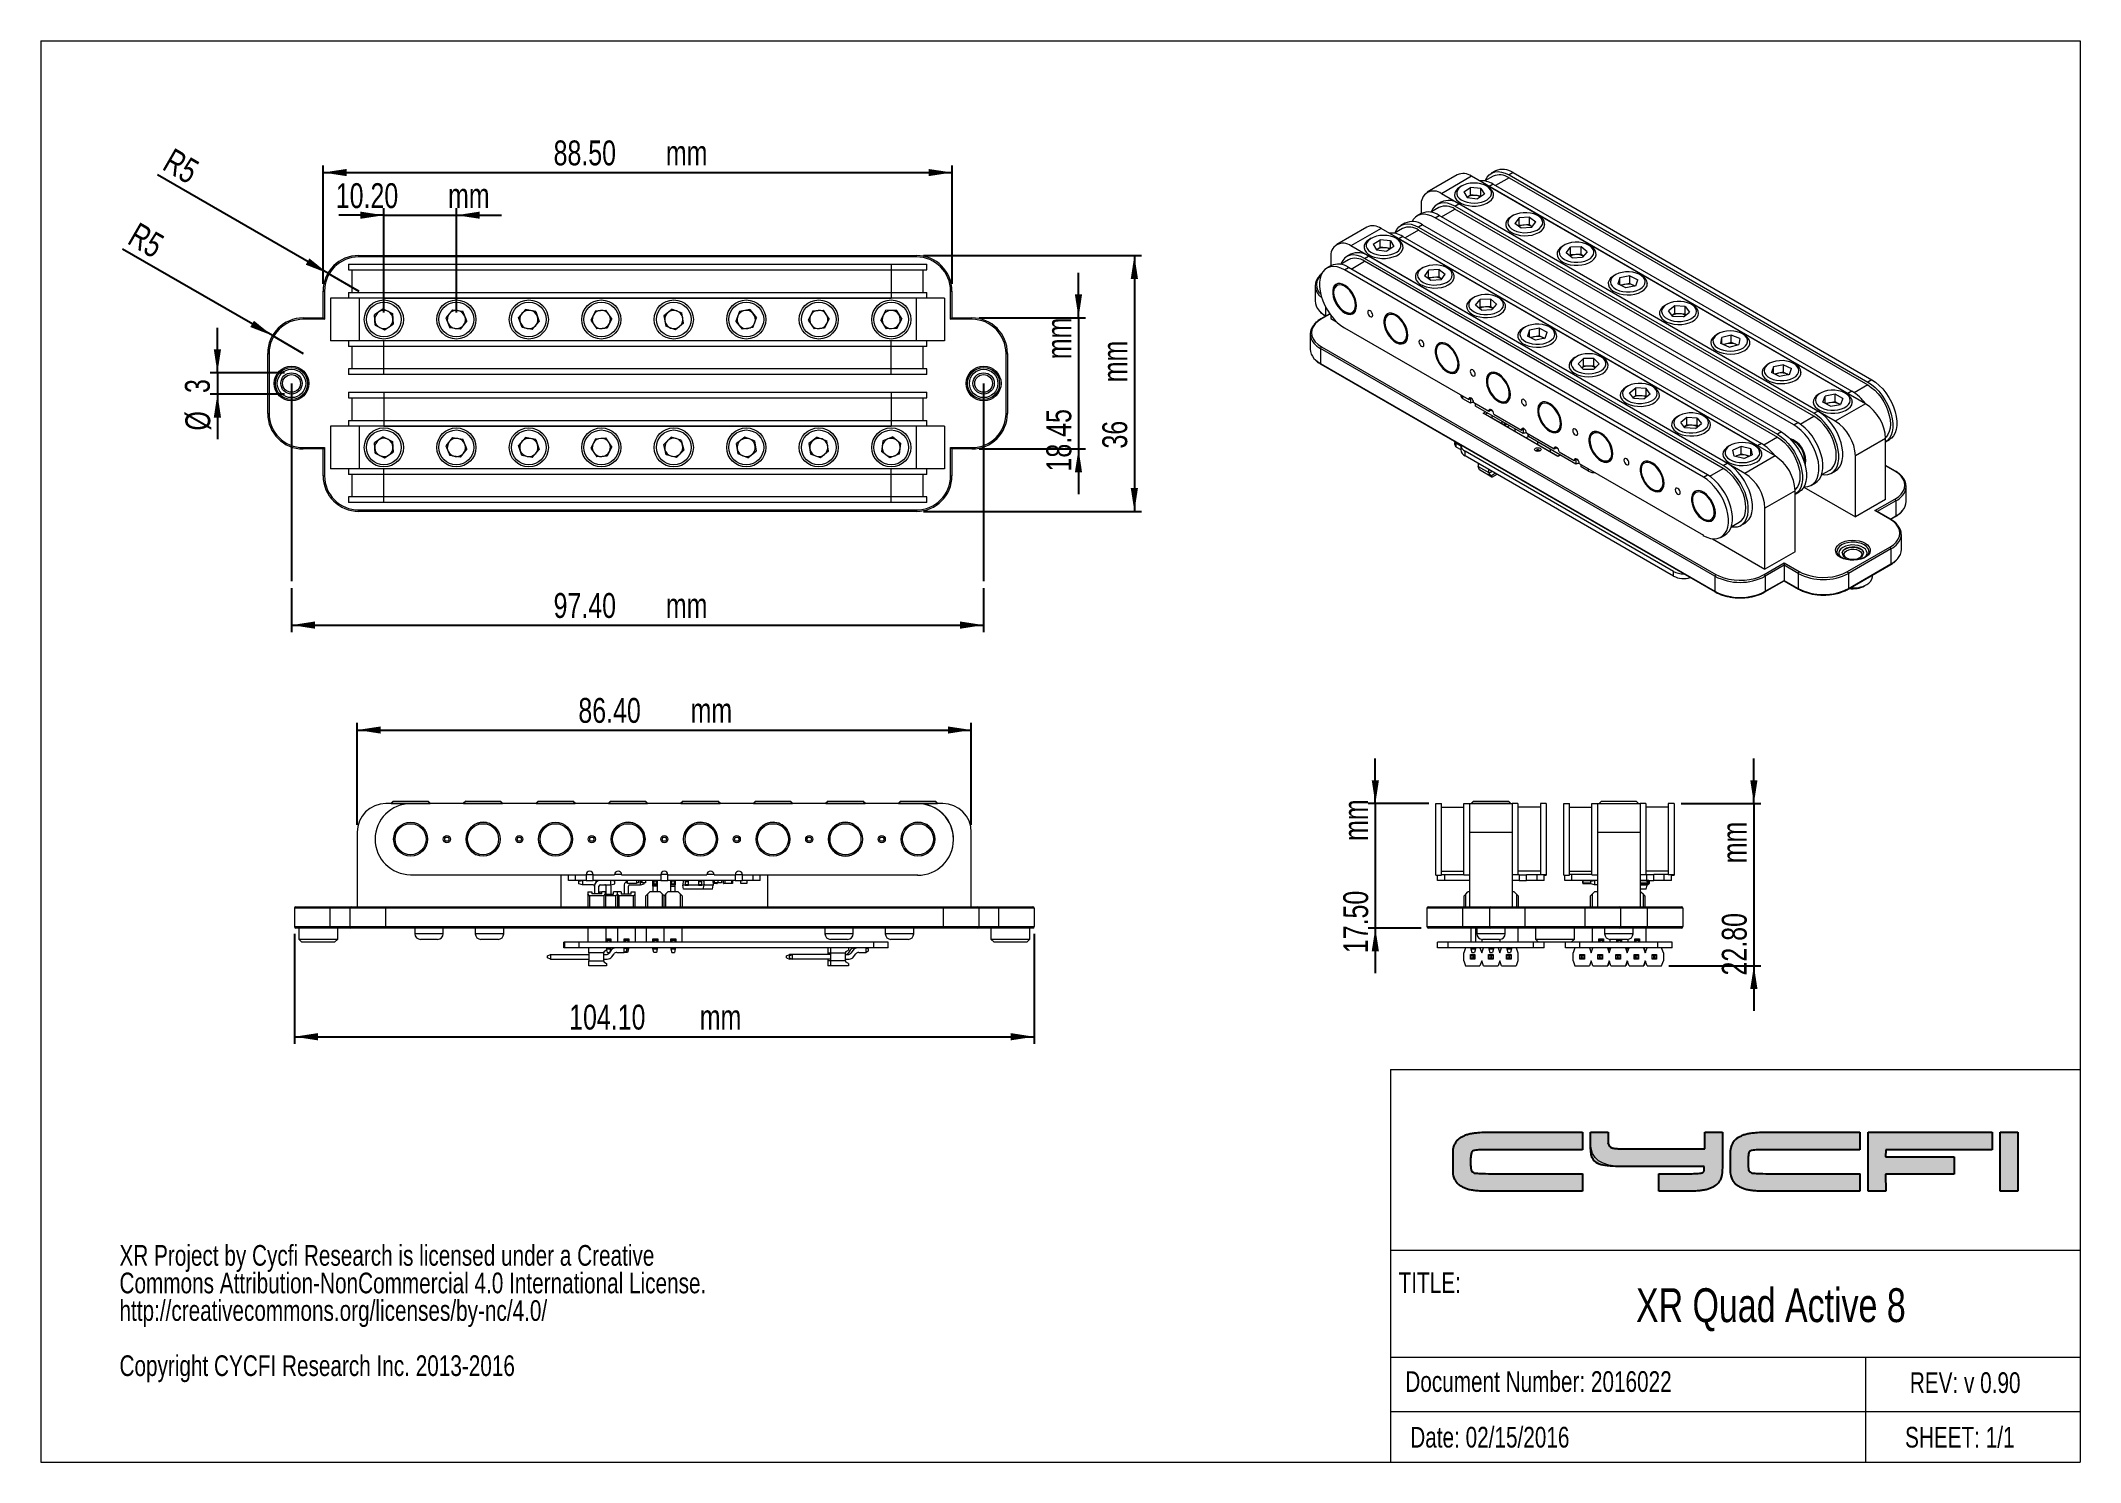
# Model space of a CAD drawing. Header units: millimetres. Extents: x 6 to 293, y 6 to 206.
import ezdxf

# ---------------------------------------------------------------- set-up
doc = ezdxf.new("R2010")
doc.units = ezdxf.units.MM
doc.layers.add('LAYER_1', color=179, linetype='Continuous')
doc.layers.add('SLD-0', color=179, linetype='Continuous')
doc.styles.add('SLDTEXTSTYLE0', font='TXT', dxfattribs={"width": 0.75})
doc.dimstyles.new('SLDDIMSTYLE0', dxfattribs={"dimtxt": 3.5, "dimasz": 3.302, "dimexe": 0, "dimexo": 0.0625, "dimgap": 0.875, "dimtad": 1, "dimrnd": 1e-09, "dimzin": 4, "dimdsep": 46, "dimtxsty": 'SLDTEXTSTYLE0', "dimsah": 1, "dimcen": 0.09, "dimadec": 0, "dimazin": 1, "dimtfac": 1, "dimtofl": 0, "dimtmove": 0, "dimatfit": 3, "dimfxl": 1, "dimfrac": 2, "dimtolj": 1, "dimtzin": 12, "dimarcsym": 0})
doc.dimstyles.new('SLDDIMSTYLE1', dxfattribs={"dimtxt": 3.5, "dimasz": 3.302, "dimexe": 0, "dimexo": 0.0625, "dimgap": 0.875, "dimtad": 1, "dimrnd": 1e-09, "dimzin": 12, "dimdsep": 46, "dimtxsty": 'SLDTEXTSTYLE0', "dimsah": 1, "dimcen": 0.09, "dimadec": 0, "dimazin": 3, "dimtfac": 1, "dimtmove": 0, "dimatfit": 0, "dimfxl": 1, "dimfrac": 2, "dimtolj": 1, "dimtzin": 12, "dimarcsym": 0})
doc.dimstyles.new('SLDDIMSTYLE2', dxfattribs={"dimtxt": 3.5, "dimasz": 3.302, "dimexe": 0, "dimexo": 0.0625, "dimgap": 0.875, "dimtad": 1, "dimrnd": 1e-09, "dimzin": 12, "dimdsep": 46, "dimtxsty": 'SLDTEXTSTYLE0', "dimsah": 1, "dimcen": 0.09, "dimadec": 0, "dimazin": 3, "dimtfac": 1, "dimtofl": 0, "dimtmove": 0, "dimatfit": 3, "dimfxl": 1, "dimfrac": 2, "dimtolj": 1, "dimtzin": 12, "dimarcsym": 0})
doc.dimstyles.new('SLDDIMSTYLE3', dxfattribs={"dimtxt": 3.5, "dimasz": 3.302, "dimexe": 0, "dimexo": 0.0625, "dimgap": 0.875, "dimtad": 1, "dimrnd": 1e-09, "dimzin": 4, "dimdsep": 46, "dimtxsty": 'SLDTEXTSTYLE0', "dimsah": 1, "dimcen": 0.09, "dimadec": 0, "dimazin": 1, "dimtfac": 1, "dimtmove": 0, "dimatfit": 0, "dimfxl": 1, "dimfrac": 2, "dimtolj": 1, "dimtzin": 12, "dimarcsym": 0})
doc.dimstyles.new('SLDDIMSTYLE4', dxfattribs={"dimtxt": 3.5, "dimasz": 3.302, "dimexe": 0, "dimexo": 0.0625, "dimgap": 0.875, "dimtad": 1, "dimrnd": 1e-09, "dimzin": 12, "dimdsep": 46, "dimtxsty": 'SLDTEXTSTYLE0', "dimsah": 1, "dimcen": 0, "dimadec": 0, "dimazin": 3, "dimtfac": 1, "dimtofl": 0, "dimtmove": 0, "dimatfit": 3, "dimfxl": 1, "dimfrac": 2, "dimtolj": 1, "dimtzin": 12, "dimarcsym": 0})

msp = doc.modelspace()

# ---------------------------------------------------------------- texts
at = {"color": 7, "linetype": 'Continuous', "lineweight": 0, "style": 'SLDTEXTSTYLE0'}
for s, insert, char_height, attachment_point in [('TITLE:', (196.893, 32.311), 2.9104, 1), ('XR Quad Active 8', (249.281, 30.072), 4.7625, 2), ('Document Number: 2016022', (197.841, 18.398), 2.91042, 1), ('REV: v 0.90', (268.839, 18.247), 2.91042, 1), ('Date: 02/15/2016', (198.537, 10.567), 2.91042, 1), ('SHEET: 1/1', (268.166, 10.567), 2.9104, 1)]:
    msp.add_mtext(s, dxfattribs=dict(at, insert=insert, char_height=char_height, attachment_point=attachment_point))

# ---------------------------------------------------------------- blocks, each defined once
blk = doc.blocks.new('SW_NOTE_0')
at = {"color": 0, "linetype": 'Continuous', "lineweight": 0, "char_height": 2.9104, "attachment_point": 1, "style": 'SLDTEXTSTYLE0'}
for s, insert in [('XR Project by Cycfi Research is licensed under a Creative', (0, 3.75)), ('Commons Attribution-NonCommercial 4.0 International License.', (0, -0.13)), ('http://creativecommons.org/licenses/by-nc/4.0/', (0, -4.01)), ('Copyright CYCFI Research Inc. 2013-2016', (0, -11.77))]:
    blk.add_mtext(s, dxfattribs=dict(at, insert=insert))
blk = doc.blocks.new('_D')
at = {"layer": 'SLD-0'}
for p, q in [((41.1, 128.58), (41.1, 122.38)), ((138.5, 128.58), (138.5, 122.38)), ((41.1, 123.38), (138.5, 123.38))]:
    blk.add_line(p, q, dxfattribs=at)
for points in [[(41.1, 123.38), (44.4, 122.87), (44.4, 123.89)], [(138.5, 123.38), (135.19, 123.89), (135.19, 122.87)]]:
    blk.add_solid(points, dxfattribs=at)
at = {"layer": 'SLD-0', "char_height": 3.5, "attachment_point": 1, "style": 'SLDTEXTSTYLE0'}
for s, insert in [('97.40', (77.98, 127.89, 0.1)), ('mm', (93.78, 127.89, 0.1))]:
    blk.add_mtext(s, dxfattribs=dict(at, insert=insert))
blk = doc.blocks.new('_D_1')
at = {"layer": 'SLD-0'}
for p, q in [((151.85, 166.61), (151.85, 172.96)), ((137.85, 166.61), (152.85, 166.61)), ((151.85, 166.61), (151.85, 148.16)), ((137.85, 148.16), (152.85, 148.16)), ((151.85, 148.16), (151.85, 141.81))]:
    blk.add_line(p, q, dxfattribs=at)
for points in [[(151.85, 166.61), (152.35, 169.91), (151.34, 169.91)], [(151.85, 148.16), (151.34, 144.86), (152.35, 144.86)]]:
    blk.add_solid(points, dxfattribs=at)
at = {"layer": 'SLD-0', "char_height": 3.5, "attachment_point": 1, "rotation": 90, "style": 'SLDTEXTSTYLE0'}
for s, insert in [('mm', (147.33, 160.79, -6.18)), ('18.45', (147.33, 144.99, -6.18))]:
    blk.add_mtext(s, dxfattribs=dict(at, insert=insert))
blk = doc.blocks.new('_D_2')
at = {"layer": 'SLD-0'}
for p, q in [((130.05, 175.38), (160.71, 175.38)), ((159.71, 175.38), (159.71, 139.38)), ((130.05, 139.38), (160.71, 139.38))]:
    blk.add_line(p, q, dxfattribs=at)
for points in [[(159.71, 175.38), (159.2, 172.08), (160.22, 172.08)], [(159.71, 139.38), (160.22, 142.68), (159.2, 142.68)]]:
    blk.add_solid(points, dxfattribs=at)
at = {"layer": 'SLD-0', "char_height": 3.5, "attachment_point": 1, "rotation": 90, "style": 'SLDTEXTSTYLE0'}
for s, insert in [('mm', (155.2, 157.55, -6.18)), ('36', (155.2, 148.22, -6.18))]:
    blk.add_mtext(s, dxfattribs=dict(at, insert=insert))
blk = doc.blocks.new('_D_3')
at = {"layer": 'SLD-0'}
for p, q in [((54.1, 181.05), (47.75, 181.05)), ((54.1, 167.38), (54.1, 182.05)), ((54.1, 181.05), (64.3, 181.05)), ((64.3, 167.38), (64.3, 182.05)), ((64.3, 181.05), (70.65, 181.05))]:
    blk.add_line(p, q, dxfattribs=at)
for points in [[(54.1, 181.05), (50.79, 181.56), (50.79, 180.55)], [(64.3, 181.05), (67.6, 180.55), (67.6, 181.56)]]:
    blk.add_solid(points, dxfattribs=at)
at = {"layer": 'SLD-0', "char_height": 3.5, "attachment_point": 1, "style": 'SLDTEXTSTYLE0'}
for s, insert in [('10.20', (47.33, 185.56, -6.18)), ('mm', (63.13, 185.56, -6.18))]:
    blk.add_mtext(s, dxfattribs=dict(at, insert=insert))
blk = doc.blocks.new('_D_4')
at = {"layer": 'SLD-0'}
for q in [(22.24, 186.73), (50.55, 170.38)]:
    blk.add_line((46.22, 172.88), q, dxfattribs=at)
blk.add_solid([(46.22, 172.88), (43.61, 174.97), (43.1, 174.09)], dxfattribs=at)
at = {"layer": 'SLD-0', "insert": (24.49, 190.62, -6.18), "char_height": 3.5, "attachment_point": 1, "rotation": 330, "style": 'SLDTEXTSTYLE0'}
blk.add_mtext('R5', dxfattribs=at)
blk = doc.blocks.new('_D_5')
at = {"layer": 'SLD-0'}
for q in [(17.32, 176.28), (42.75, 161.61)]:
    blk.add_line((38.42, 164.11), q, dxfattribs=at)
blk.add_solid([(38.42, 164.11), (35.81, 166.2), (35.3, 165.32)], dxfattribs=at)
at = {"layer": 'SLD-0', "insert": (19.57, 180.18, -6.18), "char_height": 3.5, "attachment_point": 1, "rotation": 330, "style": 'SLDTEXTSTYLE0'}
blk.add_mtext('R5', dxfattribs=at)
blk = doc.blocks.new('_D_6')
at = {"layer": 'SLD-0'}
for p, q in [((30.67, 158.88), (30.67, 165.23)), ((40.1, 158.88), (29.67, 158.88)), ((30.67, 158.88), (30.67, 155.88)), ((40.1, 155.88), (29.67, 155.88)), ((30.67, 155.88), (30.67, 149.53))]:
    blk.add_line(p, q, dxfattribs=at)
for points in [[(30.67, 158.88), (31.18, 162.18), (30.16, 162.18)], [(30.67, 155.88), (30.16, 152.58), (31.18, 152.58)]]:
    blk.add_solid(points, dxfattribs=at)
at = {"layer": 'SLD-0', "char_height": 3.5, "attachment_point": 1, "rotation": 90, "style": 'SLDTEXTSTYLE0'}
for s, insert in [('3', (26.1, 156.03, -6.18)), ('%%c', (26.16, 150.76, -6.18))]:
    blk.add_mtext(s, dxfattribs=dict(at, insert=insert))
blk = doc.blocks.new('_D_7')
at = {"layer": 'SLD-0'}
for p, q in [((45.55, 171.38), (45.55, 188.06)), ((45.55, 187.06), (134.05, 187.06)), ((134.05, 171.38), (134.05, 188.06))]:
    blk.add_line(p, q, dxfattribs=at)
for points in [[(45.55, 187.06), (48.85, 186.55), (48.85, 187.56)], [(134.05, 187.06), (130.74, 187.56), (130.74, 186.55)]]:
    blk.add_solid(points, dxfattribs=at)
at = {"layer": 'SLD-0', "char_height": 3.5, "attachment_point": 1, "style": 'SLDTEXTSTYLE0'}
for s, insert in [('88.50', (77.98, 191.57, -6.18)), ('mm', (93.78, 191.57, -6.18))]:
    blk.add_mtext(s, dxfattribs=dict(at, insert=insert))
blk = doc.blocks.new('_D_8')
at = {"layer": 'SLD-0'}
for p, q in [((246.89, 98.26), (246.89, 104.61)), ((236.65, 98.26), (247.89, 98.26)), ((246.89, 98.26), (246.89, 75.46)), ((234.9, 75.46), (247.89, 75.46)), ((246.89, 75.46), (246.89, 69.11))]:
    blk.add_line(p, q, dxfattribs=at)
for points in [[(246.89, 98.26), (247.4, 101.56), (246.38, 101.56)], [(246.89, 75.46), (246.38, 72.16), (247.4, 72.16)]]:
    blk.add_solid(points, dxfattribs=at)
at = {"layer": 'SLD-0', "char_height": 3.5, "attachment_point": 1, "rotation": 90, "style": 'SLDTEXTSTYLE0'}
for s, insert in [('mm', (242.38, 89.87, 0.1)), ('22.80', (242.38, 74.08, 0.1))]:
    blk.add_mtext(s, dxfattribs=dict(at, insert=insert))
blk = doc.blocks.new('_D_9')
at = {"layer": 'SLD-0'}
for p, q in [((193.62, 98.26), (193.62, 104.61)), ((201.13, 98.26), (192.62, 98.26)), ((193.62, 98.26), (193.62, 80.76)), ((200.09, 80.76), (192.62, 80.76)), ((193.62, 80.76), (193.62, 74.41))]:
    blk.add_line(p, q, dxfattribs=at)
for points in [[(193.62, 98.26), (194.13, 101.56), (193.11, 101.56)], [(193.62, 80.76), (193.11, 77.46), (194.13, 77.46)]]:
    blk.add_solid(points, dxfattribs=at)
at = {"layer": 'SLD-0', "char_height": 3.5, "attachment_point": 1, "rotation": 90, "style": 'SLDTEXTSTYLE0'}
for s, insert in [('mm', (189.11, 93.01, 0.1)), ('17.50', (189.11, 77.22, 0.1))]:
    blk.add_mtext(s, dxfattribs=dict(at, insert=insert))
blk = doc.blocks.new('_D_10')
at = {"layer": 'SLD-0'}
for p, q in [((50.36, 95.26), (50.36, 109.62)), ((136.76, 95.26), (136.76, 109.62)), ((50.36, 108.62), (136.76, 108.62))]:
    blk.add_line(p, q, dxfattribs=at)
for points in [[(50.36, 108.62), (53.66, 108.11), (53.66, 109.12)], [(136.76, 108.62), (133.46, 109.12), (133.46, 108.11)]]:
    blk.add_solid(points, dxfattribs=at)
at = {"layer": 'SLD-0', "char_height": 3.5, "attachment_point": 1, "style": 'SLDTEXTSTYLE0'}
for s, insert in [('86.40', (81.47, 113.13, 0.1)), ('mm', (97.26, 113.13, 0.1))]:
    blk.add_mtext(s, dxfattribs=dict(at, insert=insert))
blk = doc.blocks.new('_D_11')
at = {"layer": 'SLD-0'}
for p, q in [((41.51, 79.96), (41.51, 64.46)), ((145.61, 79.96), (145.61, 64.46)), ((41.51, 65.46), (145.61, 65.46))]:
    blk.add_line(p, q, dxfattribs=at)
for points in [[(41.51, 65.46), (44.81, 64.95), (44.81, 65.97)], [(145.61, 65.46), (142.31, 65.97), (142.31, 64.95)]]:
    blk.add_solid(points, dxfattribs=at)
at = {"layer": 'SLD-0', "char_height": 3.5, "attachment_point": 1, "style": 'SLDTEXTSTYLE0'}
for s, insert in [('104.10', (80.17, 69.97, 0.1)), ('mm', (98.55, 69.97, 0.1))]:
    blk.add_mtext(s, dxfattribs=dict(at, insert=insert))
blk = doc.blocks.new('BLOCK 2')
at = {"layer": 'LAYER_1', "lineweight": 0}
for p, q in [((12.25, -6.33), (25.47, -6.33)), ((25.47, -6.33), (25.47, -8.81)), ((26.62, -6.33), (29.1, -6.33)), ((29.1, -6.33), (29.1, -7.85)), ((42.69, -8.67), (42.69, -6.33)), ((42.69, -6.33), (45.17, -6.33)), ((45.17, -6.33), (45.17, -11.29)), ((51.3, -6.33), (64.52, -6.33)), ((64.52, -6.33), (64.52, -8.81)), ((65.68, -6.33), (83.16, -6.33)), ((65.68, -14.64), (65.68, -6.33)), ((83.16, -6.33), (83.16, -8.81)), ((84.26, -14.64), (84.26, -6.33)), ((84.26, -6.33), (86.74, -6.33)), ((86.74, -6.33), (86.74, -14.64)), ((7.27, -11.64), (7.27, -9.33)), ((9.75, -9.97), (9.75, -11)), ((25.47, -8.81), (12.25, -8.81)), ((31.24, -8.67), (42.69, -8.67)), ((46.32, -11.64), (46.32, -9.33)), ((48.8, -9.97), (48.8, -10.65)), ((64.52, -8.81), (51.3, -8.81)), ((68.16, -8.81), (68.14, -9.77)), ((68.14, -9.77), (77.79, -9.78)), ((83.16, -8.81), (68.16, -8.81)), ((77.79, -9.78), (77.79, -12.25)), ((12.25, -12.16), (25.47, -12.16)), ((25.47, -12.16), (25.47, -14.64)), ((36.26, -14.64), (36.26, -12.16)), ((36.26, -12.16), (40.19, -12.16)), ((51.3, -12.16), (64.52, -12.16)), ((64.52, -12.16), (64.52, -14.64)), ((77.79, -12.25), (68.14, -12.25)), ((68.14, -12.25), (68.16, -14.64)), ((25.47, -14.64), (12.25, -14.64)), ((40.19, -14.64), (36.26, -14.64)), ((64.52, -14.64), (51.3, -14.64)), ((68.16, -14.64), (65.68, -14.64)), ((86.74, -14.64), (84.26, -14.64))]:
    blk.add_line(p, q, dxfattribs=at)
for points, degree in [([(7.27, -9.33), (7.27, -8.77), (7.38, -8.29), (7.6, -7.9)], 3), ([(7.6, -7.9), (7.82, -7.49), (8.16, -7.16), (8.61, -6.92)], 3), ([(8.61, -6.92), (9.02, -6.7), (9.54, -6.55), (10.16, -6.46)], 3), ([(10.16, -6.46), (10.74, -6.37), (11.45, -6.33), (12.25, -6.33)], 3), ([(26.62, -7.82), (26.62, -7.56), (26.62, -6.33)], 2), ([(31.25, -11.15), (28.11, -11.14), (26.62, -10.13), (26.62, -7.82)], 3), ([(29.1, -7.85), (29.1, -8.01), (29.12, -7.86), (29.16, -8.03)], 3), ([(29.16, -8.03), (29.2, -8.18), (29.33, -8.32), (29.45, -8.41)], 3), ([(29.45, -8.41), (29.61, -8.53), (29.73, -8.55), (30.02, -8.6)], 3), ([(30.02, -8.6), (30.33, -8.65), (30.74, -8.67), (31.24, -8.67)], 3), ([(46.32, -9.33), (46.32, -8.77), (46.43, -8.29), (46.64, -7.9)], 3), ([(46.64, -7.9), (46.86, -7.49), (47.2, -7.16), (47.65, -6.92)], 3), ([(47.65, -6.92), (48.07, -6.7), (48.59, -6.55), (49.21, -6.46)], 3), ([(49.21, -6.46), (49.79, -6.37), (50.49, -6.33), (51.3, -6.33)], 3), ([(9.8, -9.47), (9.76, -9.77), (9.75, -9.83), (9.75, -9.97)], 3), ([(9.75, -11), (9.75, -11.14), (9.78, -11.3), (9.8, -11.51)], 3), ([(10.04, -8.99), (9.89, -9.09), (9.85, -9.23), (9.8, -9.47)], 3), ([(10.67, -8.83), (10.24, -8.88), (10.15, -8.94), (10.04, -8.99)], 3), ([(12.25, -8.81), (11.59, -8.81), (11.05, -8.79), (10.67, -8.83)], 3), ([(42.62, -11.15), (34.39, -11.15), (31.25, -11.15)], 2), ([(42.49, -11.93), (42.63, -11.81), (42.6, -11.16), (42.62, -11.15)], 3), ([(45.17, -11.29), (45.17, -11.84), (45.06, -12.68), (44.85, -13.07)], 3), ([(48.85, -9.47), (48.81, -9.77), (48.8, -9.83), (48.8, -9.97)], 3), ([(48.8, -10.65), (48.8, -10.78), (48.82, -11.3), (48.85, -11.51)], 3), ([(49.09, -8.99), (48.93, -9.09), (48.9, -9.23), (48.85, -9.47)], 3), ([(49.71, -8.83), (49.29, -8.88), (49.19, -8.94), (49.09, -8.99)], 3), ([(51.3, -8.81), (50.64, -8.81), (50.09, -8.79), (49.71, -8.83)], 3), ([(7.6, -13.07), (7.38, -12.68), (7.27, -12.2), (7.27, -11.64)], 3), ([(8.61, -14.05), (8.16, -13.81), (7.82, -13.48), (7.6, -13.07)], 3), ([(10.16, -14.51), (9.54, -14.43), (9.02, -14.27), (8.61, -14.05)], 3), ([(9.8, -11.51), (9.81, -11.51), (9.81, -11.76), (10.03, -11.92)], 3), ([(10.03, -11.92), (10.28, -12.11), (10.4, -12.07), (10.69, -12.1)], 3), ([(10.69, -12.1), (11.07, -12.14), (11.59, -12.16), (12.25, -12.16)], 3), ([(40.19, -12.16), (40.85, -12.16), (41.4, -12.16), (41.78, -12.12)], 3), ([(41.78, -12.12), (42.2, -12.08), (42.36, -12.05), (42.49, -11.93)], 3), ([(43.84, -14.05), (43.42, -14.27), (42.9, -14.43), (42.28, -14.51)], 3), ([(44.85, -13.07), (44.63, -13.48), (44.29, -13.81), (43.84, -14.05)], 3), ([(46.64, -13.07), (46.43, -12.68), (46.32, -12.2), (46.32, -11.64)], 3), ([(47.65, -14.05), (47.2, -13.81), (46.86, -13.48), (46.64, -13.07)], 3), ([(49.21, -14.51), (48.59, -14.43), (48.07, -14.27), (47.65, -14.05)], 3), ([(48.85, -11.51), (48.85, -11.51), (48.86, -11.76), (49.07, -11.92)], 3), ([(49.07, -11.92), (49.32, -12.11), (49.45, -12.07), (49.74, -12.1)], 3), ([(49.74, -12.1), (50.12, -12.14), (50.64, -12.16), (51.3, -12.16)], 3), ([(12.25, -14.64), (11.45, -14.64), (10.74, -14.6), (10.16, -14.51)], 3), ([(42.28, -14.51), (41.7, -14.6), (41, -14.64), (40.19, -14.64)], 3), ([(51.3, -14.64), (50.49, -14.64), (49.79, -14.6), (49.21, -14.51)], 3)]:
    blk.add_open_spline(points, degree=degree, dxfattribs=at)

# ---------------------------------------------------------------- dimensions: what is measured, and where the dimension line sits
at = {"layer": 'SLD-0'}
for center, mpoint, picture, middle in [((50.546, 170.382), (46.216, 172.882), '_D_4', (25.699, 184.728)), ((42.746, 161.606), (38.416, 164.106), '_D_5', (20.773, 174.293))]:
    dim = msp.add_radius_dim(center=center, mpoint=mpoint, dimstyle='SLDDIMSTYLE4', dxfattribs=at)
    dim.commit()
    dim.dimension.update_dxf_attribs({"geometry": picture, "text_midpoint": middle, "dimtype": 164})
for base, p1, p2, dimstyle, picture, middle in [((134.046, 187.056), (45.546, 170.382), (134.046, 170.382), 'SLDDIMSTYLE0', '_D_7', (90.246, 187.056)), ((64.296, 181.053), (54.096, 166.382), (64.296, 166.382), 'SLDDIMSTYLE3', '_D_3', (59.594, 181.053)), ((138.496, 123.382), (41.096, 129.576), (138.496, 129.576), 'SLDDIMSTYLE0', '_D', (90.246, 123.382)), ((136.759, 108.615), (50.359, 94.259), (136.759, 94.259), 'SLDDIMSTYLE0', '_D_10', (93.73, 108.615)), ((145.609, 65.459), (41.509, 80.959), (145.609, 80.959), 'SLDDIMSTYLE0', '_D_11', (93.73, 65.459))]:
    dim = msp.add_linear_dim(base=base, p1=p1, p2=p2, text='<> mm', dimstyle=dimstyle, dxfattribs=at)
    dim.commit()
    dim.dimension.update_dxf_attribs({"geometry": picture, "text_midpoint": middle, "dimtype": 160})
for base, p1, p2, text, dimstyle, picture, middle in [((159.708, 139.382), (129.046, 175.382), (129.046, 139.382), '<> mm', 'SLDDIMSTYLE2', '_D_2', (159.708, 157.254)), ((151.846, 148.159), (136.846, 166.606), (136.846, 148.159), '<> mm', 'SLDDIMSTYLE1', '_D_1', (151.846, 157.254)), ((30.669, 155.882), (41.096, 158.882), (41.096, 155.882), '%%c<>', 'SLDDIMSTYLE1', '_D_6', (30.669, 156.111)), ((193.62, 80.759), (202.127, 98.259), (201.09, 80.759), '<> mm', 'SLDDIMSTYLE3', '_D_9', (193.62, 89.479)), ((246.89, 75.459), (235.652, 98.259), (233.902, 75.459), '<> mm', 'SLDDIMSTYLE3', '_D_8', (246.89, 86.343))]:
    dim = msp.add_linear_dim(base=base, p1=p1, p2=p2, angle=90, text=text, dimstyle=dimstyle, dxfattribs=at)
    dim.commit()
    dim.dimension.update_dxf_attribs({"geometry": picture, "text_midpoint": middle, "dimtype": 160})

# ---------------------------------------------------------------- hatches: boundary and pattern name
at = {"layer": 'LAYER_1'}
h = msp.add_hatch(color=250, dxfattribs=at)
edge = h.paths.add_edge_path(flags=0)
edge.add_line((222.753, 46.192), (222.753, 43.715))
edge.add_line((222.753, 43.715), (209.535, 43.715))
edge.add_spline(control_points=[(209.535, 43.715), (208.728, 43.715), (208.025, 43.758), (207.444, 43.841), (206.827, 43.93), (206.304, 44.087), (205.89, 44.308), (205.44, 44.548), (205.099, 44.876), (204.878, 45.282), (204.665, 45.674), (204.556, 46.157), (204.556, 46.717)], knot_values=[0, 0, 0, 0, 1, 2, 3, 4, 5, 6, 7, 8, 9, 10, 10, 10, 10], weights=[1, 1, 1, 1, 1, 1, 1, 1, 1, 1, 1, 1, 1], degree=3, periodic=0)
edge.add_line((204.556, 46.717), (204.556, 49.022))
edge.add_spline(control_points=[(204.556, 49.022), (204.556, 49.582), (204.665, 50.065), (204.878, 50.458), (205.099, 50.863), (205.44, 51.191), (205.891, 51.431), (206.304, 51.652), (206.827, 51.809), (207.444, 51.898), (208.028, 51.982), (208.731, 52.024), (209.535, 52.024)], knot_values=[0, 0, 0, 0, 1, 2, 3, 4, 5, 6, 7, 8, 9, 10, 10, 10, 10], weights=[1, 1, 1, 1, 1, 1, 1, 1, 1, 1, 1, 1, 1], degree=3, periodic=0)
edge.add_line((209.535, 52.024), (222.753, 52.024))
edge.add_line((222.753, 52.024), (222.753, 49.547))
edge.add_line((222.753, 49.547), (209.535, 49.547))
edge.add_spline(control_points=[(209.535, 49.547), (208.877, 49.547), (208.33, 49.563), (207.951, 49.521), (207.524, 49.473), (207.429, 49.42), (207.327, 49.361), (207.168, 49.268), (207.134, 49.129), (207.082, 48.886), (207.046, 48.59), (207.033, 48.521), (207.033, 48.383)], knot_values=[0, 0, 0, 0, 1, 2, 3, 4, 5, 6, 7, 8, 9, 10, 10, 10, 10], weights=[1, 1, 1, 1, 1, 1, 1, 1, 1, 1, 1, 1, 1], degree=3, periodic=0)
edge.add_line((207.033, 48.383), (207.033, 47.356))
edge.add_spline(control_points=[(207.033, 47.356), (207.033, 47.218), (207.059, 47.06), (207.084, 46.85), (207.089, 46.842), (207.096, 46.596), (207.309, 46.433), (207.558, 46.242), (207.686, 46.287), (207.972, 46.256), (208.352, 46.215), (208.877, 46.192), (209.535, 46.192)], knot_values=[0, 0, 0, 0, 1, 2, 3, 4, 5, 6, 7, 8, 9, 10, 10, 10, 10], weights=[1, 1, 1, 1, 1, 1, 1, 1, 1, 1, 1, 1, 1], degree=3, periodic=0)
edge.add_line((209.535, 46.192), (222.753, 46.192))
h = msp.add_hatch(color=250, dxfattribs=at)
edge = h.paths.add_edge_path(flags=0)
edge.add_spline(control_points=[(242.453, 47.07), (242.453, 46.511), (242.344, 45.674), (242.131, 45.282), (241.909, 44.875), (241.569, 44.548), (241.119, 44.308), (240.705, 44.087), (240.182, 43.93), (239.565, 43.841), (238.982, 43.757), (238.279, 43.715), (237.475, 43.715)], knot_values=[0, 0, 0, 0, 1, 2, 3, 4, 5, 6, 7, 8, 9, 10, 10, 10, 10], weights=[1, 1, 1, 1, 1, 1, 1, 1, 1, 1, 1, 1, 1], degree=3, periodic=0)
edge.add_line((237.475, 43.715), (233.539, 43.715))
edge.add_line((233.539, 43.715), (233.539, 46.192))
edge.add_line((233.539, 46.192), (237.475, 46.192))
edge.add_spline(control_points=[(237.475, 46.192), (238.132, 46.192), (238.685, 46.19), (239.06, 46.233), (239.481, 46.28), (239.638, 46.305), (239.775, 46.423), (239.913, 46.543), (239.885, 47.191), (239.905, 47.209)], knot_values=[0, 0, 0, 0, 1, 2, 3, 4, 5, 6, 7, 7, 7, 7], weights=[1, 1, 1, 1, 1, 1, 1, 1, 1, 1], degree=3, periodic=0)
edge.add_spline(control_points=[(239.905, 47.209), (231.669, 47.204), (228.53, 47.209), (225.392, 47.213), (223.904, 48.222), (223.904, 50.539), (223.904, 50.8), (223.904, 52.024)], knot_values=[0, 0, 0, 0, 1, 2, 3, 4, 5, 5, 5, 5], weights=[1, 1, 1, 1, 1, 1, 1, 1], degree=3, periodic=0)
edge.add_line((223.904, 52.024), (226.38, 52.024))
edge.add_line((226.38, 52.024), (226.38, 50.509))
edge.add_spline(control_points=[(226.38, 50.509), (226.38, 50.347), (226.402, 50.499), (226.448, 50.328), (226.487, 50.179), (226.608, 50.04), (226.728, 49.949), (226.893, 49.825), (227.018, 49.802), (227.298, 49.759), (227.61, 49.71), (228.021, 49.686), (228.518, 49.686)], knot_values=[0, 0, 0, 0, 1, 2, 3, 4, 5, 6, 7, 8, 9, 10, 10, 10, 10], weights=[1, 1, 1, 1, 1, 1, 1, 1, 1, 1, 1, 1, 1], degree=3, periodic=0)
edge.add_line((228.518, 49.686), (239.976, 49.686))
edge.add_line((239.976, 49.686), (239.976, 52.024))
edge.add_line((239.976, 52.024), (242.453, 52.024))
edge.add_line((242.453, 52.024), (242.453, 47.07))
h = msp.add_hatch(color=250, dxfattribs=at)
edge = h.paths.add_edge_path(flags=0)
edge.add_line((261.8, 46.192), (261.8, 43.715))
edge.add_line((261.8, 43.715), (248.581, 43.715))
edge.add_spline(control_points=[(248.581, 43.715), (247.775, 43.715), (247.071, 43.758), (246.491, 43.841), (245.874, 43.93), (245.351, 44.087), (244.937, 44.308), (244.486, 44.548), (244.146, 44.876), (243.924, 45.282), (243.711, 45.674), (243.603, 46.157), (243.603, 46.717)], knot_values=[0, 0, 0, 0, 1, 2, 3, 4, 5, 6, 7, 8, 9, 10, 10, 10, 10], weights=[1, 1, 1, 1, 1, 1, 1, 1, 1, 1, 1, 1, 1], degree=3, periodic=0)
edge.add_line((243.603, 46.717), (243.603, 49.022))
edge.add_spline(control_points=[(243.603, 49.022), (243.603, 49.582), (243.711, 50.065), (243.925, 50.458), (244.146, 50.863), (244.486, 51.191), (244.937, 51.431), (245.351, 51.652), (245.874, 51.809), (246.491, 51.898), (247.074, 51.982), (247.778, 52.024), (248.581, 52.024)], knot_values=[0, 0, 0, 0, 1, 2, 3, 4, 5, 6, 7, 8, 9, 10, 10, 10, 10], weights=[1, 1, 1, 1, 1, 1, 1, 1, 1, 1, 1, 1, 1], degree=3, periodic=0)
edge.add_line((248.581, 52.024), (261.8, 52.024))
edge.add_line((261.8, 52.024), (261.8, 49.547))
edge.add_line((261.8, 49.547), (248.581, 49.547))
edge.add_spline(control_points=[(248.581, 49.547), (247.923, 49.547), (247.377, 49.563), (246.998, 49.521), (246.571, 49.473), (246.475, 49.42), (246.373, 49.361), (246.214, 49.268), (246.181, 49.129), (246.129, 48.886), (246.092, 48.59), (246.08, 48.521), (246.08, 48.383)], knot_values=[0, 0, 0, 0, 1, 2, 3, 4, 5, 6, 7, 8, 9, 10, 10, 10, 10], weights=[1, 1, 1, 1, 1, 1, 1, 1, 1, 1, 1, 1, 1], degree=3, periodic=0)
edge.add_line((246.08, 48.383), (246.08, 47.708))
edge.add_spline(control_points=[(246.08, 47.708), (246.08, 47.571), (246.105, 47.06), (246.13, 46.85), (246.136, 46.842), (246.143, 46.596), (246.356, 46.433), (246.604, 46.242), (246.732, 46.287), (247.019, 46.256), (247.398, 46.215), (247.924, 46.192), (248.581, 46.192)], knot_values=[0, 0, 0, 0, 1, 2, 3, 4, 5, 6, 7, 8, 9, 10, 10, 10, 10], weights=[1, 1, 1, 1, 1, 1, 1, 1, 1, 1, 1, 1, 1], degree=3, periodic=0)
edge.add_line((248.581, 46.192), (261.8, 46.192))
for points in [[(262.962, 43.715), (262.962, 52.024), (280.441, 52.024), (280.441, 49.547), (265.439, 49.547), (265.419, 48.581), (275.076, 48.574), (275.076, 46.104), (265.419, 46.104), (265.439, 43.715)], [(284.023, 52.024), (284.023, 43.715), (281.546, 43.715), (281.546, 52.024)]]:
    msp.add_hatch(color=250, dxfattribs=at).paths.add_polyline_path(points, flags=0)

# ---------------------------------------------------------------- linework, layer by layer
at = {"color": 7, "linetype": 'Continuous', "lineweight": 0}
for p, q in [((5.815, 205.595), (292.815, 205.595)), ((5.815, 205.595), (5.815, 5.595)), ((292.815, 205.595), (292.815, 5.595)), ((195.737, 60.845), (292.815, 60.845)), ((195.737, 60.845), (195.737, 5.595)), ((292.815, 35.371), (195.737, 35.371)), ((195.737, 20.354), (292.815, 20.354)), ((262.658, 12.744), (262.658, 20.354)), ((195.737, 12.744), (292.815, 12.744)), ((262.658, 5.595), (262.658, 12.744)), ((5.815, 5.595), (292.815, 5.595))]:
    msp.add_line(p, q, dxfattribs=at)
at = {"color": 7, "linetype": 'Continuous', "lineweight": 15}
for p, q in [((205.159, 186.727), (200.916, 184.278)), ((210.51, 187.276), (209.944, 186.95)), ((213.001, 187.044), (212.435, 186.718)), ((212.435, 186.718), (262.923, 157.572)), ((213.001, 187.044), (263.488, 157.899)), ((207.158, 186.529), (202.916, 184.08)), ((258.353, 152.077), (202.916, 184.08)), ((204.762, 183.921), (204.762, 183.876)), ((205.779, 185.166), (205.567, 185.044)), ((206.062, 184.331), (207.035, 184.974)), ((206.062, 184.331), (206.539, 183.524)), ((206.548, 183.591), (207.035, 183.912)), ((208.485, 184.809), (207.035, 184.974)), ((207.035, 183.912), (207.035, 184.974)), ((207.76, 183.83), (207.035, 183.912)), ((262.596, 154.526), (207.158, 186.529)), ((208.485, 183.747), (207.76, 183.83)), ((208.962, 184.001), (207.989, 183.359)), ((208.485, 184.809), (208.962, 184.001)), ((208.485, 183.747), (208.485, 184.809)), ((208.485, 183.747), (208.511, 183.703)), ((210.185, 186.532), (209.039, 185.871)), ((209.457, 185.044), (209.245, 185.166)), ((210.199, 185.427), (209.633, 185.1)), ((209.633, 185.1), (260.121, 155.955)), ((210.199, 185.427), (260.686, 156.281)), ((210.262, 183.876), (210.262, 183.921)), ((212.435, 186.31), (262.923, 157.164)), ((200.089, 181.281), (199.523, 180.955)), ((200.087, 182.446), (200.087, 181.28)), ((202.575, 182.139), (201.429, 181.477)), ((202.023, 180.707), (202.589, 181.034)), ((202.891, 182.899), (202.325, 182.572)), ((253.076, 151.888), (202.589, 181.034)), ((204.825, 182.325), (205.391, 182.651)), ((255.312, 153.179), (204.825, 182.325)), ((255.312, 152.77), (204.825, 181.916)), ((255.878, 153.505), (205.391, 182.651)), ((206.513, 183.568), (206.548, 183.591)), ((206.548, 183.591), (206.514, 183.567)), ((206.539, 183.524), (207.989, 183.359)), ((212.992, 181.002), (212.78, 180.88)), ((216.669, 180.88), (216.457, 181.002)), ((192.431, 179.379), (188.188, 176.93)), ((194.43, 179.181), (190.188, 176.732)), ((249.868, 147.178), (194.43, 179.181)), ((197.457, 179.185), (196.311, 178.523)), ((197.471, 178.079), (196.905, 177.753)), ((197.782, 179.929), (197.216, 179.602)), ((197.471, 178.079), (247.958, 148.933)), ((200.273, 179.697), (199.707, 179.37)), ((199.707, 179.37), (250.195, 150.224)), ((199.707, 178.962), (250.195, 149.816)), ((200.273, 179.697), (250.76, 150.551)), ((252.51, 151.561), (202.023, 180.707)), ((211.974, 179.758), (211.974, 179.712)), ((213.839, 180.686), (213.257, 179.901)), ((214.143, 179.218), (213.257, 179.901)), ((213.839, 179.624), (213.758, 179.515)), ((215.306, 180.787), (213.839, 180.686)), ((213.839, 179.624), (213.839, 180.686)), ((214.573, 179.675), (213.839, 179.624)), ((215.61, 179.319), (214.143, 179.218)), ((215.306, 179.725), (214.573, 179.675)), ((215.306, 180.787), (216.192, 180.104)), ((215.306, 179.725), (215.306, 180.787)), ((215.306, 179.725), (215.691, 179.429)), ((215.61, 179.319), (216.192, 180.104)), ((217.474, 179.712), (217.474, 179.758)), ((50.546, 175.382), (50.546, 175.182)), ((50.546, 175.382), (129.046, 175.382)), ((129.046, 175.182), (50.546, 175.182)), ((129.046, 175.182), (129.046, 175.382)), ((187.359, 175.099), (187.359, 173.933)), ((190.163, 175.551), (189.597, 175.224)), ((245.625, 144.729), (190.188, 176.732)), ((192.034, 176.558), (192.034, 176.528)), ((192.097, 174.977), (192.663, 175.303)), ((243.15, 146.158), (192.663, 175.303)), ((193.051, 177.803), (192.839, 177.681)), ((193.335, 176.972), (194.312, 177.612)), ((193.335, 176.972), (193.807, 176.163)), ((193.783, 176.204), (193.824, 176.23)), ((193.824, 176.23), (193.784, 176.203)), ((193.807, 176.163), (195.256, 175.995)), ((193.824, 176.23), (194.312, 176.551)), ((195.761, 177.444), (194.312, 177.612)), ((194.312, 176.551), (194.312, 177.612)), ((195.037, 176.466), (194.312, 176.551)), ((195.761, 176.382), (195.037, 176.466)), ((196.233, 176.635), (195.256, 175.995)), ((195.761, 177.444), (196.233, 176.635)), ((195.761, 176.382), (195.761, 177.444)), ((195.761, 176.382), (195.785, 176.341)), ((196.729, 177.681), (196.517, 177.803)), ((196.905, 177.753), (247.393, 148.607)), ((197.534, 176.528), (197.534, 176.558)), ((219.187, 175.594), (219.187, 175.548)), ((220.204, 176.839), (219.992, 176.716)), ((220.463, 175.774), (221.103, 176.543)), ((221.297, 175.07), (220.463, 175.774)), ((220.982, 175.336), (221.103, 175.482)), ((222.576, 176.608), (221.103, 176.543)), ((221.103, 175.482), (221.103, 176.543)), ((221.84, 175.514), (221.103, 175.482)), ((221.297, 175.07), (222.771, 175.135)), ((222.576, 175.547), (221.84, 175.514)), ((223.411, 175.904), (222.576, 176.608)), ((222.576, 175.547), (222.576, 176.608)), ((222.892, 175.28), (222.576, 175.547)), ((223.411, 175.904), (222.771, 175.135)), ((223.882, 176.716), (223.67, 176.839)), ((224.687, 175.548), (224.687, 175.594)), ((49.096, 174.145), (49.096, 173.345)), ((49.096, 174.145), (54.096, 174.145)), ((49.096, 173.345), (54.096, 173.345)), ((49.596, 173.345), (49.596, 170.182)), ((54.096, 174.145), (54.096, 173.345)), ((54.096, 174.145), (125.496, 174.145)), ((54.096, 173.345), (125.496, 173.345)), ((54.096, 173.345), (54.096, 170.182)), ((125.496, 174.145), (125.496, 173.345)), ((125.496, 174.145), (130.496, 174.145)), ((125.496, 173.345), (130.496, 173.345)), ((125.496, 173.345), (125.496, 170.182)), ((129.996, 170.182), (129.996, 173.345)), ((130.496, 173.345), (130.496, 174.145)), ((187.361, 173.933), (186.795, 173.607)), ((189.847, 174.791), (188.701, 174.13)), ((189.295, 173.359), (189.861, 173.686)), ((239.783, 144.214), (189.295, 173.359)), ((240.348, 144.54), (189.861, 173.686)), ((242.584, 145.831), (192.097, 174.977)), ((242.584, 145.423), (192.097, 174.569)), ((199.247, 172.395), (199.247, 172.364)), ((200.264, 173.64), (200.052, 173.517)), ((201.116, 173.325), (200.528, 172.542)), ((201.409, 171.857), (200.528, 172.542)), ((201.116, 172.264), (201.031, 172.151)), ((202.584, 173.423), (201.116, 173.325)), ((201.116, 172.264), (201.116, 173.325)), ((201.85, 172.312), (201.116, 172.264)), ((202.584, 172.361), (201.85, 172.312)), ((202.584, 173.423), (203.465, 172.737)), ((202.584, 172.361), (202.584, 173.423)), ((202.584, 172.361), (202.962, 172.067)), ((202.877, 171.954), (203.465, 172.737)), ((203.941, 173.517), (203.729, 173.64)), ((204.747, 172.364), (204.747, 172.395)), ((227.417, 172.675), (227.205, 172.553)), ((228.029, 172.232), (227.755, 171.393)), ((229.424, 172.514), (228.029, 172.232)), ((228.029, 171.257), (228.029, 172.232)), ((229.424, 172.514), (230.544, 171.957)), ((229.424, 171.452), (229.424, 172.514)), ((231.094, 172.553), (230.882, 172.675)), ((45.546, 166.606), (45.546, 170.382)), ((45.546, 170.382), (45.746, 170.382)), ((45.746, 170.382), (45.746, 166.406)), ((46.596, 169.382), (46.596, 163.382)), ((50.596, 169.382), (46.596, 169.382)), ((49.096, 170.182), (49.096, 169.382)), ((49.096, 170.182), (54.096, 170.182)), ((128.996, 169.382), (50.596, 169.382)), ((50.596, 169.382), (50.596, 163.382)), ((54.096, 170.182), (54.096, 169.382)), ((54.096, 170.182), (125.496, 170.182)), ((54.096, 169.382), (125.496, 169.382)), ((125.496, 170.182), (125.496, 169.382)), ((125.496, 170.182), (130.496, 170.182)), ((128.996, 169.382), (128.996, 163.382)), ((132.996, 169.382), (128.996, 169.382)), ((130.496, 169.382), (130.496, 170.182)), ((132.996, 169.382), (132.996, 163.382)), ((133.846, 166.406), (133.846, 170.382)), ((133.846, 170.382), (134.046, 170.382)), ((134.046, 170.382), (134.046, 166.606)), ((185.136, 171.108), (185.136, 168.985)), ((202.877, 171.954), (201.409, 171.857)), ((207.476, 169.476), (207.264, 169.354)), ((211.154, 169.354), (210.942, 169.476)), ((226.399, 171.43), (226.399, 171.385)), ((228.875, 170.837), (227.755, 171.393)), ((228.726, 171.311), (228.153, 171.195)), ((229.424, 171.452), (228.726, 171.311)), ((230.27, 171.119), (228.875, 170.837)), ((229.424, 171.452), (229.984, 171.174)), ((229.984, 171.174), (230.146, 171.094)), ((230.27, 171.119), (230.544, 171.957)), ((231.899, 171.385), (231.899, 171.43)), ((42.746, 166.606), (42.746, 166.406)), ((42.746, 166.606), (45.546, 166.606)), ((53.997, 167.857), (52.77, 167.034)), ((52.869, 165.559), (52.77, 167.034)), ((53.997, 167.857), (55.324, 167.206)), ((55.324, 167.206), (55.423, 165.731)), ((63.747, 167.755), (62.833, 166.593)), ((62.833, 166.593), (63.383, 165.221)), ((63.747, 167.755), (65.21, 167.544)), ((65.759, 166.172), (65.21, 167.544)), ((74.006, 167.777), (73.044, 166.655)), ((73.534, 165.261), (73.044, 166.655)), ((75.459, 167.504), (74.006, 167.777)), ((75.459, 167.504), (75.949, 166.11)), ((83.863, 167.603), (83.223, 166.271)), ((83.863, 167.603), (85.337, 167.714)), ((86.17, 166.493), (85.337, 167.714)), ((86.17, 166.493), (85.529, 165.161)), ((94.654, 167.84), (93.512, 166.901)), ((93.512, 166.901), (93.755, 165.443)), ((94.654, 167.84), (96.038, 167.322)), ((96.28, 165.864), (96.038, 167.322)), ((104.153, 167.52), (103.639, 166.134)), ((105.61, 167.768), (104.153, 167.52)), ((105.61, 167.768), (106.553, 166.631)), ((106.04, 165.245), (106.553, 166.631)), ((114.466, 167.605), (113.822, 166.275)), ((114.466, 167.605), (115.94, 167.713)), ((116.771, 166.49), (115.94, 167.713)), ((116.771, 166.49), (116.127, 165.16)), ((124.706, 167.631), (124.02, 166.322)), ((126.183, 167.691), (124.706, 167.631)), ((126.183, 167.691), (126.973, 166.443)), ((134.046, 166.606), (136.846, 166.606)), ((136.846, 166.406), (136.846, 166.606)), ((187.201, 167.195), (185.951, 166.474)), ((187.359, 166.978), (187.359, 166.525)), ((187.359, 166.525), (188.166, 166.059)), ((206.459, 168.231), (206.459, 168.201)), ((207.735, 168.416), (208.381, 169.183)), ((208.562, 167.709), (207.735, 168.416)), ((208.255, 167.971), (208.381, 168.121)), ((209.856, 169.243), (208.381, 169.183)), ((208.381, 168.121), (208.381, 169.183)), ((209.118, 168.152), (208.381, 168.121)), ((208.562, 167.709), (210.037, 167.769)), ((209.856, 168.182), (209.118, 168.152)), ((210.683, 168.536), (209.856, 169.243)), ((209.856, 168.182), (209.856, 169.243)), ((210.163, 167.919), (209.856, 168.182)), ((210.683, 168.536), (210.037, 167.769)), ((211.959, 168.201), (211.959, 168.231)), ((233.612, 167.267), (233.612, 167.221)), ((234.629, 168.511), (234.417, 168.389)), ((235.75, 168.288), (234.891, 167.594)), ((235.503, 166.817), (234.891, 167.594)), ((235.75, 167.227), (235.402, 166.945)), ((236.974, 166.735), (235.503, 166.817)), ((237.221, 168.206), (235.75, 168.288)), ((235.75, 167.227), (235.75, 168.288)), ((236.486, 167.185), (235.75, 167.227)), ((237.221, 167.144), (236.486, 167.185)), ((236.974, 166.735), (237.833, 167.429)), ((237.221, 168.206), (237.833, 167.429)), ((237.221, 167.144), (237.221, 168.206)), ((237.221, 167.144), (237.322, 167.016)), ((238.307, 168.389), (238.095, 168.511)), ((239.112, 167.221), (239.112, 167.267)), ((45.746, 166.406), (42.746, 166.406)), ((52.869, 165.559), (54.196, 164.908)), ((54.196, 164.908), (55.423, 165.731)), ((64.846, 165.01), (63.383, 165.221)), ((65.759, 166.172), (64.846, 165.01)), ((74.987, 164.988), (73.534, 165.261)), ((74.987, 164.988), (75.949, 166.11)), ((83.223, 166.271), (84.056, 165.051)), ((85.529, 165.161), (84.056, 165.051)), ((95.139, 164.924), (93.755, 165.443)), ((96.28, 165.864), (95.139, 164.924)), ((104.583, 164.996), (103.639, 166.134)), ((106.04, 165.245), (104.583, 164.996)), ((113.822, 166.275), (114.653, 165.052)), ((116.127, 165.16), (114.653, 165.052)), ((124.81, 165.073), (124.02, 166.322)), ((126.287, 165.134), (124.81, 165.073)), ((126.287, 165.134), (126.973, 166.443)), ((136.846, 166.406), (133.846, 166.406)), ((184.445, 164.341), (184.445, 162.218)), ((189.295, 165.194), (206.761, 155.111)), ((213.672, 164.067), (213.672, 164.037)), ((214.689, 165.312), (214.477, 165.19)), ((215.307, 164.873), (215.023, 164.036)), ((216.137, 163.475), (215.023, 164.036)), ((216.706, 165.15), (215.307, 164.873)), ((215.307, 163.893), (215.307, 164.873)), ((216.006, 163.95), (215.423, 163.835)), ((216.706, 164.088), (216.006, 163.95)), ((217.536, 163.752), (216.137, 163.475)), ((216.706, 165.15), (217.82, 164.589)), ((216.706, 164.088), (216.706, 165.15)), ((216.706, 164.088), (217.263, 163.808)), ((217.263, 163.808), (217.42, 163.729)), ((217.536, 163.752), (217.82, 164.589)), ((218.366, 165.19), (218.154, 165.312)), ((219.172, 164.037), (219.172, 164.067)), ((241.842, 164.348), (241.63, 164.225)), ((242.231, 162.992), (242.368, 163.841)), ((243.711, 164.197), (242.368, 163.841)), ((242.368, 162.935), (242.368, 163.841)), ((244.917, 163.704), (243.711, 164.197)), ((243.711, 163.136), (243.711, 164.197)), ((244.917, 163.704), (244.78, 162.855)), ((245.519, 164.225), (245.307, 164.348)), ((37.746, 161.606), (37.946, 161.606)), ((37.746, 153.159), (37.746, 161.606)), ((37.946, 161.606), (37.946, 153.159)), ((50.596, 163.382), (46.596, 163.382)), ((49.096, 163.382), (49.096, 162.582)), ((54.096, 162.582), (49.096, 162.582)), ((49.596, 162.582), (49.596, 159.42)), ((128.996, 163.382), (50.596, 163.382)), ((54.096, 162.582), (54.096, 163.382)), ((125.496, 163.382), (54.096, 163.382)), ((125.496, 162.582), (54.096, 162.582)), ((54.096, 159.42), (54.096, 162.582)), ((125.496, 162.582), (125.496, 163.382)), ((130.496, 162.582), (125.496, 162.582)), ((125.496, 159.42), (125.496, 162.582)), ((132.996, 163.382), (128.996, 163.382)), ((129.996, 159.42), (129.996, 162.582)), ((130.496, 162.582), (130.496, 163.382)), ((141.646, 153.159), (141.646, 161.606)), ((141.646, 161.606), (141.846, 161.606)), ((141.846, 161.606), (141.846, 153.159)), ((241.418, 130.256), (185.91, 162.3)), ((185.91, 162.3), (185.91, 160.177)), ((186.051, 162.545), (241.559, 130.501)), ((221.901, 161.149), (221.689, 161.026)), ((222.156, 160.154), (222.903, 160.89)), ((224.381, 160.885), (222.903, 160.89)), ((222.903, 159.829), (222.903, 160.89)), ((225.112, 160.144), (224.381, 160.885)), ((224.381, 159.824), (224.381, 160.885)), ((225.579, 161.026), (225.367, 161.149)), ((240.824, 163.103), (240.824, 163.057)), ((243.437, 162.498), (242.231, 162.992)), ((243.04, 162.958), (242.6, 162.841)), ((243.711, 163.136), (243.04, 162.958)), ((243.437, 162.498), (244.78, 162.855)), ((244.314, 162.889), (243.711, 163.136)), ((244.549, 162.793), (244.314, 162.889)), ((246.324, 163.057), (246.324, 163.103)), ((49.096, 159.42), (49.096, 158.62)), ((54.096, 159.42), (49.096, 159.42)), ((54.096, 158.62), (49.096, 158.62)), ((54.096, 158.62), (54.096, 159.42)), ((125.496, 159.42), (54.096, 159.42)), ((125.496, 158.62), (54.096, 158.62)), ((125.496, 158.62), (125.496, 159.42)), ((130.497, 159.42), (125.496, 159.42)), ((130.497, 158.62), (125.496, 158.62)), ((130.497, 158.62), (130.497, 159.42)), ((185.91, 160.177), (241.418, 128.133)), ((185.951, 160.086), (241.459, 128.042)), ((220.884, 159.904), (220.884, 159.873)), ((222.887, 159.412), (222.156, 160.154)), ((222.687, 159.616), (222.903, 159.829)), ((222.887, 159.412), (224.365, 159.407)), ((223.642, 159.826), (222.903, 159.829)), ((224.381, 159.824), (223.642, 159.826)), ((225.112, 160.144), (224.365, 159.407)), ((224.581, 159.62), (224.381, 159.824)), ((226.384, 159.873), (226.384, 159.904)), ((248.037, 158.939), (248.037, 158.894)), ((249.054, 160.184), (248.842, 160.062)), ((249.668, 159.742), (249.391, 158.904)), ((250.51, 158.346), (249.391, 158.904)), ((251.064, 160.022), (249.668, 159.742)), ((249.668, 158.765), (249.668, 159.742)), ((250.366, 158.821), (249.79, 158.705)), ((251.064, 158.961), (250.366, 158.821)), ((251.906, 158.626), (250.51, 158.346)), ((251.064, 160.022), (252.183, 159.465)), ((251.064, 158.961), (251.064, 160.022)), ((251.064, 158.961), (251.624, 158.682)), ((251.624, 158.682), (251.784, 158.602)), ((251.906, 158.626), (252.183, 159.465)), ((252.732, 160.062), (252.52, 160.184)), ((253.537, 158.894), (253.537, 158.939)), ((263.488, 157.899), (262.923, 157.572)), ((49.096, 156.145), (49.096, 155.345)), ((49.096, 156.145), (54.096, 156.145)), ((49.096, 155.345), (54.096, 155.345)), ((49.596, 155.345), (49.596, 152.182)), ((54.096, 156.145), (54.096, 155.345)), ((54.096, 156.145), (125.496, 156.145)), ((54.096, 155.345), (125.496, 155.345)), ((54.096, 155.345), (54.096, 152.182)), ((125.496, 156.145), (125.496, 155.345)), ((125.496, 156.145), (130.496, 156.145)), ((125.496, 155.345), (130.496, 155.345)), ((125.496, 155.345), (125.496, 152.182)), ((129.996, 152.182), (129.996, 155.345)), ((130.496, 155.345), (130.496, 156.145)), ((205.663, 155.745), (205.663, 155.632)), ((207.01, 154.615), (205.956, 155.224)), ((206.761, 155.111), (207.088, 155.3)), ((207.01, 155.255), (207.01, 154.615)), ((207.088, 155.306), (207.115, 155.315)), ((228.096, 155.74), (228.096, 155.71)), ((229.114, 156.985), (228.902, 156.862)), ((229.378, 156.084), (230.26, 156.768)), ((229.965, 155.3), (229.378, 156.084)), ((229.881, 155.412), (230.26, 155.707)), ((229.965, 155.3), (231.433, 155.202)), ((231.728, 156.67), (230.26, 156.768)), ((230.26, 155.707), (230.26, 156.768)), ((230.994, 155.658), (230.26, 155.707)), ((231.728, 155.608), (230.994, 155.658)), ((232.315, 155.887), (231.433, 155.202)), ((232.315, 155.887), (231.728, 156.67)), ((231.728, 155.608), (231.728, 156.67)), ((231.812, 155.496), (231.728, 155.608)), ((232.791, 156.862), (232.579, 156.985)), ((233.596, 155.71), (233.596, 155.74)), ((256.267, 156.02), (256.055, 155.898)), ((256.589, 154.766), (256.913, 155.599)), ((258.323, 155.853), (256.913, 155.599)), ((256.913, 154.594), (256.913, 155.599)), ((259.41, 155.275), (258.323, 155.853)), ((258.323, 154.791), (258.323, 155.853)), ((259.41, 155.275), (259.086, 154.442)), ((259.944, 155.898), (259.732, 156.02)), ((260.686, 156.281), (260.121, 155.955)), ((37.746, 153.159), (37.946, 153.159)), ((49.096, 152.182), (49.096, 151.382)), ((49.096, 152.182), (54.096, 152.182)), ((54.096, 152.182), (54.096, 151.382)), ((54.096, 152.182), (125.496, 152.182)), ((125.496, 152.182), (125.496, 151.382)), ((125.496, 152.182), (130.496, 152.182)), ((130.496, 151.382), (130.496, 152.182)), ((141.646, 153.159), (141.846, 153.159)), ((207.468, 154.703), (209.589, 153.478)), ((207.731, 154.199), (207.731, 154.551)), ((214.434, 150.329), (207.731, 154.199)), ((219.321, 147.095), (208.785, 153.177)), ((219.321, 147.162), (208.985, 153.129)), ((209.589, 153.478), (209.845, 153.626)), ((210.181, 153.438), (209.845, 153.632)), ((210.016, 152.88), (210.016, 152.541)), ((210.016, 152.541), (211.43, 151.725)), ((210.016, 152.541), (210.016, 152.541)), ((211.642, 151.602), (210.157, 152.46)), ((210.296, 153.07), (214.185, 150.825)), ((210.379, 152.324), (210.386, 152.328)), ((210.739, 152.124), (210.733, 152.12)), ((236.326, 152.821), (236.114, 152.699)), ((237.455, 152.6), (236.589, 151.909)), ((238.926, 152.513), (237.455, 152.6)), ((237.455, 151.539), (237.455, 152.6)), ((238.926, 152.513), (239.529, 151.734)), ((238.926, 151.451), (238.926, 152.513)), ((240.004, 152.699), (239.792, 152.821)), ((255.249, 154.775), (255.249, 154.73)), ((255.312, 153.179), (255.878, 153.505)), ((257.675, 154.188), (256.589, 154.766)), ((257.618, 154.664), (256.992, 154.552)), ((258.323, 154.791), (257.618, 154.664)), ((257.675, 154.188), (259.086, 154.442)), ((258.867, 154.502), (258.323, 154.791)), ((262.596, 154.526), (258.353, 152.077)), ((259.007, 154.428), (258.867, 154.502)), ((260.749, 154.73), (260.749, 154.775)), ((46.596, 151.382), (46.596, 145.382)), ((50.596, 151.382), (46.596, 151.382)), ((50.596, 151.382), (50.596, 145.382)), ((128.996, 151.382), (50.596, 151.382)), ((54.003, 149.857), (52.772, 149.039)), ((54.003, 149.857), (55.327, 149.201)), ((54.096, 151.382), (125.496, 151.382)), ((63.753, 149.757), (62.834, 148.599)), ((63.753, 149.757), (65.215, 149.54)), ((65.758, 148.166), (65.215, 149.54)), ((74.014, 149.779), (73.045, 148.663)), ((75.465, 149.499), (74.014, 149.779)), ((75.465, 149.499), (75.948, 148.102)), ((83.872, 149.609), (83.222, 148.281)), ((83.872, 149.609), (85.346, 149.71)), ((86.171, 148.483), (85.346, 149.71)), ((94.522, 149.812), (93.471, 148.773)), ((95.948, 149.421), (94.522, 149.812)), ((95.948, 149.421), (96.322, 147.991)), ((104.881, 149.845), (103.722, 148.927)), ((106.255, 149.3), (104.881, 149.845)), ((106.255, 149.3), (106.47, 147.838)), ((115.063, 149.842), (113.916, 148.91)), ((115.063, 149.842), (116.443, 149.315)), ((116.677, 147.855), (116.443, 149.315)), ((124.329, 149.288), (124.128, 147.824)), ((125.697, 149.847), (124.329, 149.288)), ((125.697, 149.847), (126.865, 148.941)), ((128.996, 151.382), (128.996, 145.382)), ((132.996, 151.382), (128.996, 151.382)), ((132.996, 151.382), (132.996, 145.382)), ((211.175, 151.872), (211.175, 151.864)), ((211.43, 152.064), (211.43, 151.725)), ((211.701, 151.569), (211.43, 151.725)), ((211.621, 151.615), (211.621, 151.607)), ((211.701, 151.569), (211.994, 151.738)), ((211.784, 151.86), (211.784, 151.684)), ((211.822, 151.491), (212.122, 151.664)), ((211.944, 151.562), (211.939, 151.564)), ((212.068, 151.633), (212.063, 151.636)), ((212.066, 151.645), (212.066, 151.696)), ((212.175, 151.287), (212.475, 151.46)), ((213.309, 150.633), (213.309, 150.979)), ((214.185, 150.825), (214.513, 151.014)), ((214.434, 150.969), (214.434, 150.329)), ((214.539, 151.029), (214.513, 151.019)), ((215.105, 149.875), (214.863, 149.736)), ((214.892, 150.417), (218.781, 148.172)), ((215.105, 149.875), (215.105, 150.294)), ((215.163, 149.909), (215.105, 149.875)), ((215.156, 149.913), (215.156, 150.265)), ((221.859, 146.043), (215.156, 149.913)), ((235.309, 151.576), (235.309, 151.546)), ((237.192, 151.13), (236.589, 151.909)), ((237.455, 151.539), (237.097, 151.253)), ((238.663, 151.043), (237.192, 151.13)), ((238.19, 151.495), (237.455, 151.539)), ((238.926, 151.451), (238.19, 151.495)), ((238.663, 151.043), (239.529, 151.734)), ((238.926, 151.451), (239.021, 151.328)), ((240.809, 151.546), (240.809, 151.576)), ((250.76, 150.551), (250.195, 150.224)), ((252.51, 151.561), (253.076, 151.888)), ((265.424, 149.627), (261.181, 147.178)), ((265.424, 141.053), (265.424, 149.627)), ((265.424, 149.16), (265.988, 149.486)), ((42.746, 148.159), (42.746, 148.359)), ((42.746, 148.359), (45.746, 148.359)), ((45.546, 148.159), (42.746, 148.159)), ((45.546, 144.382), (45.546, 148.159)), ((45.746, 148.359), (45.746, 144.382)), ((52.866, 147.564), (52.772, 149.039)), ((52.866, 147.564), (54.19, 146.907)), ((54.19, 146.907), (55.421, 147.726)), ((55.327, 149.201), (55.421, 147.726)), ((62.834, 148.599), (63.378, 147.225)), ((64.84, 147.008), (63.378, 147.225)), ((65.758, 148.166), (64.84, 147.008)), ((73.528, 147.266), (73.045, 148.663)), ((74.979, 146.985), (73.528, 147.266)), ((74.979, 146.985), (75.948, 148.102)), ((83.222, 148.281), (84.047, 147.055)), ((85.521, 147.156), (84.047, 147.055)), ((86.171, 148.483), (85.521, 147.156)), ((93.845, 147.343), (93.471, 148.773)), ((95.271, 146.953), (93.845, 147.343)), ((95.271, 146.953), (96.322, 147.991)), ((103.938, 147.465), (103.722, 148.927)), ((105.312, 146.92), (103.938, 147.465)), ((105.312, 146.92), (106.47, 147.838)), ((113.916, 148.91), (114.149, 147.45)), ((115.53, 146.923), (114.149, 147.45)), ((116.677, 147.855), (115.53, 146.923)), ((125.296, 146.918), (124.128, 147.824)), ((126.664, 147.476), (125.296, 146.918)), ((126.664, 147.476), (126.865, 148.941)), ((133.846, 144.382), (133.846, 148.359)), ((133.846, 148.359), (136.846, 148.359)), ((134.046, 148.159), (134.046, 144.382)), ((136.846, 148.159), (134.046, 148.159)), ((136.846, 148.359), (136.846, 148.159)), ((204.788, 149.08), (204.902, 149.146)), ((204.788, 149.08), (204.944, 148.99)), ((204.788, 148.86), (204.788, 149.08)), ((204.944, 148.476), (204.788, 148.86)), ((205.057, 149.056), (204.944, 148.99)), ((204.944, 148.99), (204.944, 148.476)), ((204.944, 148.99), (205.653, 148.581)), ((204.944, 148.476), (205.653, 148.066)), ((205.653, 148.686), (205.653, 148.033)), ((235.584, 130.929), (206.239, 147.869)), ((206.239, 147.216), (206.239, 147.869)), ((235.584, 130.276), (206.239, 147.216)), ((216.456, 149.148), (216.468, 149.155)), ((216.456, 149.148), (216.456, 148.816)), ((219.608, 147.328), (216.456, 149.148)), ((218.252, 148.111), (218.264, 148.119)), ((218.252, 147.779), (218.252, 148.111)), ((218.781, 148.172), (219.038, 148.32)), ((219.374, 148.131), (219.038, 148.325)), ((219.621, 147.335), (219.321, 147.162)), ((219.489, 147.764), (221.61, 146.539)), ((221.61, 146.539), (221.937, 146.728)), ((221.859, 146.683), (221.859, 146.043)), ((221.937, 146.733), (221.964, 146.743)), ((242.521, 147.413), (242.521, 147.382)), ((243.539, 148.658), (243.327, 148.535)), ((245.086, 148.504), (243.909, 147.988)), ((244.094, 147.142), (243.909, 147.988)), ((245.457, 146.811), (244.094, 147.142)), ((244.498, 147.185), (244.291, 147.094)), ((245.086, 147.443), (244.498, 147.185)), ((246.449, 148.174), (245.086, 148.504)), ((245.086, 147.443), (245.086, 148.504)), ((245.768, 147.277), (245.086, 147.443)), ((245.457, 146.811), (246.634, 147.327)), ((249.868, 147.178), (245.625, 144.729)), ((246.252, 147.16), (245.768, 147.277)), ((246.449, 148.174), (246.634, 147.327)), ((246.449, 147.246), (246.449, 148.174)), ((247.216, 148.535), (247.004, 148.658)), ((247.958, 148.933), (247.393, 148.607)), ((248.021, 147.382), (248.021, 147.413)), ((261.181, 138.604), (261.181, 147.178)), ((45.546, 144.382), (45.746, 144.382)), ((50.596, 145.382), (46.596, 145.382)), ((49.096, 145.382), (49.096, 144.582)), ((54.096, 144.582), (49.096, 144.582)), ((49.596, 144.582), (49.596, 141.42)), ((128.996, 145.382), (50.596, 145.382)), ((54.096, 144.582), (54.096, 145.382)), ((125.496, 145.382), (54.096, 145.382)), ((125.496, 144.582), (54.096, 144.582)), ((54.096, 141.42), (54.096, 144.582)), ((125.496, 144.582), (125.496, 145.382)), ((130.496, 144.582), (125.496, 144.582)), ((125.496, 141.42), (125.496, 144.582)), ((132.996, 145.382), (128.996, 145.382)), ((129.996, 141.42), (129.996, 144.582)), ((130.496, 144.582), (130.496, 145.382)), ((133.846, 144.382), (134.046, 144.382)), ((208.087, 146.15), (208.087, 145.69)), ((208.087, 145.69), (209.572, 144.833)), ((208.263, 145.22), (208.087, 145.69)), ((210.031, 144.2), (208.263, 145.22)), ((209.572, 144.833), (209.572, 145.293)), ((209.572, 144.833), (209.609, 144.732)), ((210.076, 145.001), (209.609, 144.732)), ((209.609, 144.732), (209.955, 144.401)), ((210.535, 144.736), (209.955, 144.401)), ((209.955, 144.401), (210.031, 144.2)), ((210.031, 144.2), (210.748, 144.614)), ((222.317, 146.131), (239.783, 136.048)), ((222.58, 145.627), (222.58, 145.979)), ((223.634, 145.018), (222.58, 145.627)), ((239.783, 144.214), (240.348, 144.54)), ((242.584, 145.831), (243.15, 146.158)), ((256.434, 144.548), (257.562, 145.199)), ((257.812, 144.766), (258.378, 145.092)), ((266.832, 145.043), (265.424, 145.856)), ((49.096, 141.42), (49.096, 140.62)), ((54.096, 141.42), (49.096, 141.42)), ((54.096, 140.62), (54.096, 141.42)), ((125.496, 141.42), (54.096, 141.42)), ((125.496, 140.62), (125.496, 141.42)), ((130.497, 141.42), (125.496, 141.42)), ((130.497, 140.62), (130.497, 141.42)), ((238.64, 142.212), (238.68, 142.241)), ((252.696, 142.279), (248.453, 139.83)), ((252.696, 133.705), (252.696, 142.279)), ((252.696, 141.812), (253.26, 142.138)), ((253.913, 142.8), (261.181, 138.604)), ((255.001, 143.092), (255.567, 143.419)), ((265.424, 141.053), (261.181, 138.604)), ((263.921, 139.491), (266.732, 141.114)), ((266.874, 140.869), (266.874, 138.746)), ((268.338, 140.787), (268.338, 142.91)), ((54.096, 140.62), (49.096, 140.62)), ((50.546, 139.382), (50.546, 139.582)), ((50.546, 139.582), (129.046, 139.582)), ((129.046, 139.382), (50.546, 139.382)), ((125.496, 140.62), (54.096, 140.62)), ((130.497, 140.62), (125.496, 140.62)), ((129.046, 139.582), (129.046, 139.382)), ((243.707, 137.2), (244.834, 137.851)), ((248.453, 131.256), (248.453, 139.83)), ((266.042, 138.267), (263.921, 139.491)), ((266.142, 138.277), (264.12, 139.443)), ((266.158, 138.266), (266.832, 138.655)), ((241.057, 135.526), (248.453, 131.256)), ((242.273, 135.744), (242.839, 136.071)), ((245.084, 137.418), (245.65, 137.745)), ((267.648, 134.021), (267.648, 136.144)), ((248.347, 130.501), (251.159, 132.124)), ((252.696, 133.705), (248.453, 131.256)), ((251.159, 132.124), (253.28, 130.9)), ((258.578, 133.746), (258.579, 133.698)), ((258.828, 133.501), (258.828, 133.205)), ((260.069, 130.9), (266.042, 134.348)), ((266.183, 134.103), (260.21, 130.655)), ((262.828, 133.21), (262.828, 133.501)), ((263.078, 133.746), (263.077, 133.775)), ((266.183, 134.103), (266.183, 131.98)), ((235.584, 130.276), (235.584, 130.929)), ((241.418, 130.256), (241.418, 128.133)), ((248.447, 128.042), (251.159, 129.607)), ((251.159, 131.798), (248.489, 130.256)), ((248.489, 130.256), (248.489, 128.133)), ((248.489, 128.133), (251.159, 129.675)), ((251.159, 131.798), (251.159, 129.675)), ((253.139, 130.655), (251.159, 131.798)), ((251.159, 129.675), (253.139, 128.532)), ((251.159, 129.607), (253.18, 128.44)), ((253.139, 130.655), (253.139, 128.532)), ((260.169, 128.44), (266.142, 131.888)), ((260.21, 128.532), (266.183, 131.98)), ((260.21, 130.655), (260.21, 128.532)), ((263.578, 130.194), (263.578, 130.408)), ((262.454, 128.888), (262.773, 129.072)), ((57.859, 98.259), (54.359, 98.259)), ((55.409, 98.615), (55.109, 98.315)), ((55.409, 98.597), (55.109, 98.297)), ((55.109, 98.315), (55.109, 98.297)), ((55.109, 98.315), (55.127, 98.315)), ((55.109, 98.297), (55.109, 98.259)), ((55.109, 98.297), (60.609, 98.297)), ((55.409, 98.615), (60.309, 98.615)), ((55.409, 98.597), (60.309, 98.597)), ((129.259, 98.259), (57.859, 98.259)), ((60.609, 98.315), (60.309, 98.615)), ((60.609, 98.297), (60.309, 98.597)), ((60.59, 98.315), (60.609, 98.315)), ((60.609, 98.297), (60.609, 98.315)), ((60.609, 98.259), (60.609, 98.297)), ((65.609, 98.615), (65.309, 98.315)), ((65.609, 98.597), (65.309, 98.297)), ((65.309, 98.315), (65.309, 98.297)), ((65.309, 98.315), (65.327, 98.315)), ((65.309, 98.297), (65.309, 98.259)), ((65.309, 98.297), (70.809, 98.297)), ((65.609, 98.615), (70.509, 98.615)), ((65.609, 98.597), (70.509, 98.597)), ((70.809, 98.315), (70.509, 98.615)), ((70.809, 98.297), (70.509, 98.597)), ((70.79, 98.315), (70.809, 98.315)), ((70.809, 98.297), (70.809, 98.315)), ((70.809, 98.259), (70.809, 98.297)), ((75.809, 98.615), (75.509, 98.315)), ((75.809, 98.597), (75.509, 98.297)), ((75.509, 98.315), (75.509, 98.297)), ((75.509, 98.315), (75.527, 98.315)), ((75.509, 98.297), (75.509, 98.259)), ((75.509, 98.297), (80.336, 98.297)), ((75.809, 98.615), (80.118, 98.615)), ((75.809, 98.597), (80.11, 98.597)), ((80.11, 98.597), (80.709, 98.597)), ((80.118, 98.615), (80.709, 98.615)), ((80.336, 98.297), (81.009, 98.297)), ((81.009, 98.315), (80.709, 98.615)), ((81.009, 98.297), (80.709, 98.597)), ((80.99, 98.315), (81.009, 98.315)), ((81.009, 98.297), (81.009, 98.315)), ((81.009, 98.259), (81.009, 98.297)), ((86.009, 98.615), (85.709, 98.315)), ((86.009, 98.597), (85.709, 98.297)), ((85.709, 98.315), (85.709, 98.297)), ((85.709, 98.315), (85.727, 98.315)), ((85.709, 98.297), (85.709, 98.259)), ((85.709, 98.297), (91.209, 98.297)), ((86.009, 98.615), (90.909, 98.615)), ((86.009, 98.597), (90.909, 98.597)), ((91.209, 98.315), (90.909, 98.615)), ((91.209, 98.297), (90.909, 98.597)), ((91.19, 98.315), (91.209, 98.315)), ((91.209, 98.297), (91.209, 98.315)), ((91.209, 98.259), (91.209, 98.297)), ((96.209, 98.615), (95.909, 98.315)), ((96.209, 98.597), (95.909, 98.297)), ((95.909, 98.315), (95.909, 98.297)), ((95.909, 98.315), (95.927, 98.315)), ((95.909, 98.297), (95.909, 98.259)), ((95.909, 98.297), (100.592, 98.297)), ((96.209, 98.615), (101.109, 98.615)), ((96.209, 98.597), (100.381, 98.597)), ((100.381, 98.597), (101.109, 98.597)), ((100.592, 98.297), (101.409, 98.297)), ((101.409, 98.315), (101.109, 98.615)), ((101.409, 98.297), (101.109, 98.597)), ((101.39, 98.315), (101.409, 98.315)), ((101.409, 98.297), (101.409, 98.315)), ((101.409, 98.259), (101.409, 98.297)), ((106.409, 98.615), (106.109, 98.315)), ((106.409, 98.597), (106.109, 98.297)), ((106.109, 98.315), (106.109, 98.297)), ((106.109, 98.315), (106.127, 98.315)), ((106.109, 98.297), (106.109, 98.259)), ((106.109, 98.297), (110.566, 98.297)), ((106.409, 98.615), (111.157, 98.615)), ((106.409, 98.597), (110.38, 98.597)), ((110.38, 98.597), (111.309, 98.597)), ((110.566, 98.297), (111.609, 98.297)), ((111.157, 98.615), (111.309, 98.615)), ((111.609, 98.315), (111.309, 98.615)), ((111.609, 98.297), (111.309, 98.597)), ((111.59, 98.315), (111.609, 98.315)), ((111.609, 98.297), (111.609, 98.315)), ((111.609, 98.259), (111.609, 98.297)), ((116.609, 98.615), (116.309, 98.315)), ((116.609, 98.597), (116.309, 98.297)), ((116.309, 98.315), (116.309, 98.297)), ((116.309, 98.315), (116.327, 98.315)), ((116.309, 98.297), (116.309, 98.259)), ((116.309, 98.297), (121.809, 98.297)), ((116.609, 98.615), (121.509, 98.615)), ((116.609, 98.597), (121.509, 98.597)), ((121.809, 98.315), (121.509, 98.615)), ((121.809, 98.297), (121.509, 98.597)), ((121.79, 98.315), (121.809, 98.315)), ((121.809, 98.297), (121.809, 98.315)), ((121.809, 98.259), (121.809, 98.297)), ((126.809, 98.615), (126.509, 98.315)), ((126.809, 98.597), (126.509, 98.297)), ((126.509, 98.315), (126.509, 98.297)), ((126.509, 98.315), (126.527, 98.315)), ((126.509, 98.297), (126.509, 98.259)), ((126.509, 98.297), (131.983, 98.297)), ((126.809, 98.615), (131.429, 98.615)), ((126.809, 98.597), (131.686, 98.597)), ((132.759, 98.259), (129.259, 98.259)), ((131.429, 98.615), (131.709, 98.615)), ((131.686, 98.597), (131.709, 98.597)), ((132.009, 98.315), (131.709, 98.615)), ((132.009, 98.297), (131.709, 98.597)), ((131.983, 98.297), (132.009, 98.297)), ((131.99, 98.315), (132.009, 98.315)), ((132.009, 98.297), (132.009, 98.315)), ((132.009, 98.259), (132.009, 98.297)), ((202.127, 88.171), (202.127, 98.259)), ((202.127, 98.259), (202.927, 98.259)), ((202.927, 88.171), (202.927, 98.259)), ((202.927, 97.759), (206.09, 97.759)), ((206.09, 88.259), (206.09, 98.259)), ((206.09, 98.259), (206.89, 98.259)), ((206.89, 98.259), (206.89, 94.259)), ((206.89, 98.259), (212.89, 98.259)), ((207.44, 98.615), (207.14, 98.315)), ((207.14, 98.315), (207.14, 98.259)), ((207.14, 98.315), (207.606, 98.315)), ((207.44, 98.615), (207.855, 98.615)), ((207.606, 98.315), (212.64, 98.315)), ((207.855, 98.615), (212.34, 98.615)), ((212.64, 98.315), (212.34, 98.615)), ((212.64, 98.259), (212.64, 98.315)), ((213.69, 98.259), (212.89, 98.259)), ((212.89, 98.259), (212.89, 94.259)), ((213.69, 98.259), (213.69, 88.259)), ((216.852, 97.759), (213.69, 97.759)), ((217.652, 98.259), (216.852, 98.259)), ((216.852, 98.259), (216.852, 88.259)), ((217.652, 98.259), (217.652, 88.259)), ((220.127, 88.171), (220.127, 98.259)), ((220.127, 98.259), (220.927, 98.259)), ((220.927, 88.171), (220.927, 98.259)), ((220.927, 97.759), (224.09, 97.759)), ((224.09, 88.259), (224.09, 98.259)), ((224.09, 98.259), (224.89, 98.259)), ((224.89, 98.259), (230.89, 98.259)), ((224.89, 98.259), (224.89, 94.259)), ((225.44, 98.597), (225.14, 98.297)), ((225.14, 98.297), (225.14, 98.259)), ((225.14, 98.297), (225.6, 98.297)), ((225.44, 98.597), (225.85, 98.597)), ((225.6, 98.297), (230.64, 98.297)), ((225.85, 98.597), (230.34, 98.597)), ((230.64, 98.297), (230.34, 98.597)), ((230.64, 98.259), (230.64, 98.297)), ((231.69, 98.259), (230.89, 98.259)), ((230.89, 98.259), (230.89, 94.259)), ((231.69, 98.259), (231.69, 88.259)), ((234.852, 97.759), (231.69, 97.759)), ((235.652, 98.259), (234.852, 98.259)), ((234.852, 98.259), (234.852, 88.259)), ((235.652, 98.259), (235.652, 88.259)), ((50.359, 94.259), (50.359, 83.759)), ((136.759, 83.759), (136.759, 94.259)), ((206.89, 94.259), (212.89, 94.259)), ((206.89, 94.259), (206.89, 83.759)), ((212.89, 94.259), (212.89, 83.759)), ((224.89, 94.259), (230.89, 94.259)), ((224.89, 94.259), (224.89, 83.759)), ((230.89, 94.259), (230.89, 83.759)), ((57.859, 88.259), (82.559, 88.259)), ((79.059, 83.759), (79.059, 88.259)), ((80.059, 87.466), (80.059, 88.259)), ((80.059, 87.459), (80.059, 87.466)), ((81.059, 87.466), (80.059, 87.466)), ((81.059, 87.459), (80.059, 87.459)), ((82.549, 87.466), (81.059, 87.466)), ((82.021, 87.459), (81.059, 87.459)), ((81.509, 87.336), (82.049, 87.466)), ((81.509, 86.966), (81.509, 87.336)), ((82.049, 86.836), (81.509, 86.966)), ((82.049, 87.466), (82.049, 86.836)), ((83.549, 86.836), (82.049, 86.836)), ((82.549, 88.259), (82.549, 87.466)), ((82.549, 87.466), (83.569, 87.466)), ((82.559, 88.266), (83.559, 88.266)), ((83.559, 88.259), (86.559, 88.259)), ((83.569, 87.466), (83.569, 88.259)), ((83.569, 87.466), (83.569, 87.466)), ((93.049, 87.466), (83.569, 87.466)), ((84.447, 87.459), (83.652, 87.459)), ((83.709, 87.46), (83.709, 87.45)), ((83.734, 86.651), (83.734, 85.551)), ((84.364, 85.551), (84.364, 86.651)), ((84.549, 86.836), (86.049, 86.836)), ((85.394, 85.544), (85.394, 86.644)), ((85.986, 86.836), (86.024, 86.644)), ((86.024, 86.644), (86.024, 85.544)), ((86.049, 86.836), (86.049, 87.466)), ((86.049, 86.836), (86.589, 86.966)), ((86.589, 87.336), (86.05, 87.466)), ((88.221, 87.459), (86.077, 87.459)), ((87.559, 88.266), (86.559, 88.266)), ((86.589, 86.966), (86.589, 87.336)), ((87.559, 88.259), (93.059, 88.259)), ((87.894, 86.644), (87.894, 85.544)), ((88.221, 87.466), (88.221, 87.116)), ((88.221, 87.146), (88.221, 87.436)), ((88.221, 87.436), (88.222, 87.436)), ((88.222, 87.146), (88.221, 87.146)), ((88.222, 87.116), (88.221, 87.116)), ((88.222, 87.436), (88.222, 87.466)), ((88.222, 87.436), (88.224, 87.436)), ((88.222, 87.116), (88.222, 87.146)), ((88.225, 87.146), (88.222, 87.146)), ((88.225, 87.116), (88.222, 87.116)), ((88.224, 87.466), (88.224, 87.436)), ((88.224, 87.436), (88.225, 87.436)), ((88.225, 87.436), (88.225, 87.146)), ((88.225, 87.116), (88.225, 87.146)), ((88.225, 87.146), (88.225, 87.146)), ((88.226, 87.116), (88.225, 87.116)), ((88.226, 87.116), (88.226, 87.466)), ((88.369, 87.116), (88.226, 87.116)), ((88.227, 87.106), (88.227, 87.116)), ((88.23, 87.106), (88.227, 87.106)), ((88.23, 87.106), (88.23, 87.116)), ((88.369, 87.106), (88.23, 87.106)), ((88.369, 87.021), (88.369, 87.461)), ((89.624, 87.016), (88.374, 87.016)), ((88.524, 85.544), (88.524, 86.644)), ((88.709, 86.829), (90.209, 86.829)), ((89.629, 87.461), (89.629, 87.021)), ((89.925, 87.116), (89.629, 87.116)), ((89.917, 87.106), (89.629, 87.106)), ((89.917, 87.106), (89.917, 87.116)), ((89.925, 87.466), (89.925, 87.116)), ((90.414, 87.459), (89.925, 87.459)), ((90.209, 86.83), (90.208, 87.459)), ((90.414, 87.41), (90.209, 87.459)), ((90.209, 86.83), (90.749, 86.96)), ((90.414, 87.466), (90.414, 87.116)), ((90.414, 87.436), (90.415, 87.436)), ((90.414, 87.146), (90.414, 87.436)), ((90.415, 87.146), (90.414, 87.146)), ((90.414, 87.116), (90.415, 87.116)), ((90.415, 87.436), (90.415, 87.466)), ((90.415, 87.436), (90.418, 87.436)), ((90.415, 87.116), (90.415, 87.146)), ((90.418, 87.146), (90.415, 87.146)), ((90.415, 87.116), (90.418, 87.116)), ((90.418, 87.461), (90.418, 87.436)), ((90.419, 87.461), (90.418, 87.461)), ((90.418, 87.436), (90.419, 87.436)), ((90.418, 87.116), (90.418, 87.146)), ((90.418, 87.146), (90.419, 87.146)), ((90.419, 87.116), (90.418, 87.116)), ((90.419, 87.116), (90.419, 87.461)), ((90.419, 87.436), (90.419, 87.146)), ((90.929, 87.116), (90.419, 87.116)), ((90.422, 87.106), (90.422, 87.116)), ((90.423, 87.106), (90.422, 87.106)), ((90.423, 87.106), (90.423, 87.116)), ((90.923, 87.106), (90.423, 87.106)), ((90.749, 86.96), (90.749, 87.106)), ((90.923, 87.106), (90.923, 87.116)), ((90.929, 87.466), (90.929, 87.116)), ((91.939, 87.459), (90.929, 87.459)), ((91.939, 86.839), (91.939, 87.466)), ((91.939, 86.839), (92.069, 86.969)), ((92.569, 86.839), (91.939, 86.839)), ((91.939, 86.639), (91.939, 86.839)), ((92.569, 86.639), (91.939, 86.639)), ((91.939, 86.639), (91.939, 85.851)), ((91.942, 87.466), (92.069, 87.339)), ((92.069, 87.339), (92.069, 86.969)), ((92.439, 87.339), (92.069, 87.339)), ((92.069, 86.969), (92.439, 86.969)), ((92.439, 87.339), (92.566, 87.466)), ((92.439, 86.969), (92.439, 87.339)), ((92.439, 86.969), (92.569, 86.839)), ((92.569, 87.466), (92.569, 86.839)), ((93.049, 87.459), (92.569, 87.459)), ((92.569, 86.839), (92.569, 86.639)), ((92.569, 86.836), (92.569, 86.836)), ((92.569, 86.639), (92.569, 85.851)), ((93.049, 88.259), (93.049, 87.466)), ((93.049, 87.466), (93.049, 87.459)), ((93.049, 87.466), (94.069, 87.466)), ((93.049, 87.459), (94.069, 87.459)), ((94.059, 88.266), (93.059, 88.266)), ((94.059, 88.259), (99.559, 88.259)), ((94.069, 87.466), (94.069, 88.259)), ((94.069, 87.459), (94.069, 87.466)), ((103.549, 87.466), (94.069, 87.466)), ((94.441, 87.459), (94.069, 87.459)), ((94.479, 86.836), (94.479, 87.466)), ((94.609, 87.336), (94.479, 87.466)), ((94.479, 86.836), (94.609, 86.966)), ((95.109, 86.836), (94.479, 86.836)), ((94.479, 86.651), (94.479, 86.836)), ((94.479, 85.851), (94.479, 86.651)), ((94.479, 86.651), (95.109, 86.651)), ((94.609, 86.966), (94.609, 87.336)), ((94.979, 87.336), (94.609, 87.336)), ((94.609, 86.966), (94.979, 86.966)), ((94.979, 87.336), (95.109, 87.466)), ((94.979, 86.966), (94.979, 87.336)), ((95.109, 86.836), (94.979, 86.966)), ((95.109, 87.466), (95.109, 86.836)), ((95.109, 85.851), (95.109, 86.651)), ((96.476, 87.459), (95.147, 87.459)), ((96.234, 87.443), (96.154, 86.793)), ((96.281, 86.243), (96.154, 86.793)), ((96.476, 86.793), (96.154, 86.793)), ((96.476, 87.443), (96.234, 87.443)), ((99.027, 86.243), (96.281, 86.243)), ((96.476, 87.466), (96.476, 87.396)), ((96.476, 87.396), (96.96, 87.396)), ((96.476, 87.396), (96.476, 87.296)), ((96.476, 87.296), (96.96, 87.296)), ((96.476, 87.296), (96.476, 86.893)), ((96.476, 86.893), (96.96, 86.893)), ((96.476, 86.893), (96.476, 86.793)), ((96.476, 86.793), (96.96, 86.793)), ((96.96, 87.466), (96.96, 87.396)), ((97.413, 87.459), (96.96, 87.459)), ((98.349, 87.443), (96.96, 87.443)), ((96.96, 87.296), (96.96, 87.396)), ((96.96, 86.893), (96.96, 87.296)), ((96.96, 86.793), (96.96, 86.893)), ((98.349, 86.793), (96.96, 86.793)), ((97.413, 87.466), (97.413, 87.443)), ((97.896, 87.443), (97.896, 87.466)), ((98.256, 87.443), (98.256, 87.466)), ((98.349, 87.466), (98.349, 87.396)), ((98.832, 87.396), (98.349, 87.396)), ((98.349, 87.396), (98.349, 87.296)), ((98.349, 87.296), (98.832, 87.296)), ((98.349, 87.296), (98.349, 86.893)), ((98.349, 86.893), (98.832, 86.893)), ((98.349, 86.893), (98.349, 86.793)), ((98.349, 86.793), (98.832, 86.793)), ((98.832, 87.466), (98.832, 87.396)), ((99.075, 87.443), (98.832, 87.443)), ((98.832, 87.296), (98.832, 87.396)), ((98.832, 86.893), (98.832, 87.296)), ((98.832, 86.793), (98.832, 86.893)), ((99.154, 86.793), (98.832, 86.793)), ((99.027, 86.243), (99.154, 86.793)), ((100.324, 86.243), (99.027, 86.243)), ((99.075, 87.443), (99.154, 86.793)), ((99.193, 87.396), (99.08, 87.396)), ((99.193, 86.793), (99.154, 86.793)), ((99.193, 87.466), (99.193, 87.396)), ((99.645, 87.459), (99.193, 87.459)), ((100.371, 87.443), (99.193, 87.443)), ((99.193, 87.296), (99.193, 87.396)), ((99.193, 86.893), (99.193, 87.296)), ((99.193, 86.793), (99.193, 86.893)), ((100.451, 86.793), (99.193, 86.793)), ((100.559, 88.266), (99.559, 88.266)), ((99.645, 87.466), (99.645, 87.443)), ((100.129, 87.443), (100.129, 87.466)), ((100.324, 86.243), (100.451, 86.793)), ((100.371, 87.443), (100.451, 86.793)), ((100.973, 87.016), (100.424, 87.016)), ((100.559, 88.259), (103.559, 88.259)), ((100.591, 87.466), (100.591, 87.116)), ((100.591, 87.146), (100.591, 87.436)), ((100.591, 87.436), (100.592, 87.436)), ((100.592, 87.146), (100.591, 87.146)), ((100.591, 87.116), (100.592, 87.116)), ((100.592, 87.436), (100.592, 87.466)), ((100.592, 87.436), (100.595, 87.436)), ((100.592, 87.116), (100.592, 87.146)), ((100.595, 87.146), (100.592, 87.146)), ((100.592, 87.116), (100.595, 87.116)), ((100.595, 87.461), (100.595, 87.436)), ((100.596, 87.461), (100.595, 87.461)), ((100.595, 87.436), (100.596, 87.436)), ((100.595, 87.116), (100.595, 87.146)), ((100.595, 87.146), (100.596, 87.146)), ((100.596, 87.116), (100.595, 87.116)), ((100.596, 87.116), (100.596, 87.461)), ((100.596, 87.436), (100.596, 87.146)), ((101.106, 87.116), (100.596, 87.116)), ((100.599, 87.106), (100.599, 87.116)), ((100.6, 87.106), (100.599, 87.106)), ((100.6, 87.106), (100.6, 87.116)), ((101.1, 87.106), (100.6, 87.106)), ((100.978, 87.106), (100.978, 87.021)), ((101.1, 87.106), (101.1, 87.116)), ((101.59, 87.106), (101.1, 87.106)), ((101.106, 87.466), (101.106, 87.116)), ((101.596, 87.116), (101.106, 87.116)), ((101.59, 87.106), (101.59, 87.116)), ((101.596, 87.466), (101.596, 87.116)), ((101.909, 87.459), (101.596, 87.459)), ((101.909, 87.021), (101.909, 87.461)), ((102.144, 87.016), (101.914, 87.016)), ((102.139, 87.021), (102.139, 87.461)), ((102.994, 87.016), (102.144, 87.016)), ((103.164, 87.016), (102.994, 87.016)), ((102.999, 87.461), (102.999, 87.021)), ((103.169, 87.461), (103.169, 87.021)), ((103.549, 87.459), (103.169, 87.459)), ((103.549, 88.259), (103.549, 87.466)), ((103.549, 87.466), (103.549, 87.459)), ((103.549, 87.466), (104.569, 87.466)), ((103.549, 87.459), (104.322, 87.459)), ((103.559, 88.266), (104.559, 88.266)), ((104.322, 87.021), (104.322, 87.461)), ((104.324, 87.021), (104.324, 87.461)), ((104.329, 87.016), (104.327, 87.016)), ((105.179, 87.016), (104.329, 87.016)), ((104.559, 88.259), (129.259, 88.259)), ((104.569, 87.466), (104.569, 88.259)), ((106.059, 87.466), (104.569, 87.466)), ((105.184, 87.461), (105.184, 87.021)), ((106.059, 87.459), (105.184, 87.459)), ((107.059, 87.466), (106.059, 87.466)), ((107.059, 87.459), (106.059, 87.459)), ((107.059, 87.466), (107.059, 88.259)), ((107.059, 87.459), (107.059, 87.466)), ((108.059, 88.259), (108.059, 83.759)), ((202.127, 88.171), (202.927, 88.171)), ((202.39, 87.459), (202.39, 88.171)), ((203.39, 87.459), (202.39, 87.459)), ((202.927, 88.759), (206.09, 88.759)), ((203.39, 88.259), (202.927, 88.259)), ((203.39, 87.459), (203.39, 88.259)), ((206.09, 88.259), (203.39, 88.259)), ((206.89, 87.459), (203.39, 87.459)), ((206.09, 88.259), (206.89, 88.259)), ((213.69, 88.259), (212.89, 88.259)), ((213.88, 87.459), (212.89, 87.459)), ((216.852, 88.759), (213.69, 88.759)), ((213.88, 88.259), (213.69, 88.259)), ((213.88, 88.259), (213.88, 87.459)), ((213.88, 88.259), (214.9, 88.259)), ((213.88, 87.459), (214.9, 87.459)), ((214.9, 87.459), (214.9, 88.259)), ((216.39, 88.259), (214.9, 88.259)), ((216.39, 87.459), (214.9, 87.459)), ((216.39, 87.459), (216.39, 88.259)), ((216.852, 88.259), (216.39, 88.259)), ((217.39, 87.459), (216.39, 87.459)), ((217.652, 88.259), (216.852, 88.259)), ((217.39, 87.459), (217.39, 88.259)), ((217.39, 88.171), (217.652, 88.171)), ((217.652, 88.171), (217.39, 88.171)), ((217.652, 88.259), (217.652, 88.171)), ((220.127, 88.171), (220.927, 88.171)), ((220.29, 87.466), (220.29, 88.171)), ((221.29, 87.466), (220.29, 87.466)), ((220.927, 88.759), (224.09, 88.759)), ((221.29, 88.266), (220.927, 88.266)), ((221.29, 87.466), (221.29, 88.266)), ((224.09, 88.266), (221.29, 88.266)), ((224.89, 87.466), (221.29, 87.466)), ((222.811, 87.461), (222.811, 87.466)), ((222.811, 87.461), (222.811, 87.466)), ((222.811, 87.461), (222.811, 87.021)), ((223.111, 87.461), (222.811, 87.461)), ((222.811, 87.461), (222.811, 87.021)), ((222.811, 87.016), (222.811, 87.021)), ((222.811, 87.021), (223.036, 87.021)), ((222.811, 87.016), (222.811, 87.021)), ((222.811, 87.016), (222.811, 87.016)), ((223.031, 87.016), (222.811, 87.016)), ((222.841, 87.436), (223.111, 87.436)), ((222.841, 87.046), (222.841, 87.436)), ((223.036, 87.046), (222.841, 87.046)), ((223.036, 87.021), (223.031, 87.016)), ((223.111, 87.016), (223.031, 87.016)), ((223.036, 87.021), (223.036, 87.046)), ((223.944, 87.046), (223.036, 87.046)), ((223.036, 87.021), (223.111, 87.021)), ((223.111, 87.466), (223.111, 87.461)), ((223.111, 87.436), (223.111, 87.461)), ((223.111, 87.436), (224.061, 87.436)), ((223.111, 87.046), (223.111, 87.022)), ((223.111, 87.022), (223.116, 87.017)), ((223.111, 87.017), (223.111, 87.016)), ((223.116, 87.017), (223.111, 87.017)), ((223.237, 87.016), (223.111, 87.016)), ((223.944, 87.017), (223.116, 87.017)), ((223.179, 87.466), (223.184, 87.461)), ((223.184, 87.436), (223.184, 87.461)), ((223.186, 87.461), (223.184, 87.461)), ((223.186, 87.436), (223.186, 87.461)), ((223.237, 87.017), (223.237, 87.016)), ((223.312, 87.016), (223.237, 87.016)), ((223.312, 87.466), (223.312, 87.461)), ((223.312, 87.436), (223.312, 87.461)), ((223.312, 87.017), (223.312, 87.016)), ((223.334, 87.016), (223.312, 87.016)), ((223.334, 87.017), (223.334, 87.016)), ((223.379, 87.466), (223.384, 87.461)), ((223.387, 87.461), (223.384, 87.461)), ((223.384, 87.436), (223.384, 87.461)), ((223.387, 87.436), (223.387, 87.461)), ((223.401, 87.466), (223.406, 87.461)), ((223.409, 87.461), (223.406, 87.461)), ((223.406, 87.436), (223.406, 87.461)), ((223.409, 87.436), (223.409, 87.461)), ((223.944, 87.336), (224.485, 87.466)), ((223.944, 86.966), (223.944, 87.336)), ((224.484, 86.836), (223.944, 86.966)), ((223.986, 87.461), (223.986, 87.436)), ((223.986, 87.461), (223.986, 87.436)), ((223.988, 87.461), (223.986, 87.461)), ((223.988, 87.461), (223.993, 87.466)), ((223.988, 87.461), (223.988, 87.436)), ((224.061, 87.461), (224.061, 87.466)), ((224.061, 87.461), (224.061, 87.436)), ((224.361, 87.461), (224.061, 87.461)), ((224.09, 88.259), (224.89, 88.259)), ((224.485, 87.466), (224.484, 86.836)), ((224.89, 86.836), (224.484, 86.836)), ((224.874, 87.466), (224.874, 86.651)), ((224.874, 86.651), (224.874, 85.851)), ((231.69, 88.259), (230.89, 88.259)), ((231.78, 87.466), (230.89, 87.466)), ((230.89, 87.436), (231.594, 87.436)), ((231.669, 87.046), (230.89, 87.046)), ((231.589, 87.017), (230.89, 87.017)), ((230.985, 86.839), (230.89, 86.839)), ((230.89, 86.836), (230.985, 86.836)), ((231.865, 86.793), (230.89, 86.793)), ((231.738, 86.243), (230.89, 86.243)), ((230.985, 86.839), (230.985, 87.017)), ((230.985, 86.839), (231.524, 86.969)), ((230.985, 86.836), (231.524, 86.966)), ((230.985, 86.836), (230.985, 86.839)), ((231.127, 87.436), (231.127, 87.466)), ((231.175, 87.436), (231.175, 87.466)), ((231.175, 87.436), (231.175, 87.466)), ((231.519, 87.443), (231.175, 87.443)), ((231.19, 87.443), (231.19, 87.466)), ((231.238, 87.443), (231.238, 87.466)), ((231.239, 87.443), (231.239, 87.466)), ((231.519, 87.461), (231.519, 87.436)), ((231.522, 87.461), (231.519, 87.461)), ((231.522, 87.461), (231.527, 87.466)), ((231.522, 87.461), (231.522, 87.436)), ((231.524, 87.017), (231.524, 86.969)), ((231.524, 86.966), (231.524, 86.969)), ((231.594, 87.022), (231.589, 87.017)), ((231.594, 87.017), (231.589, 87.017)), ((231.594, 87.461), (231.594, 87.466)), ((231.894, 87.461), (231.594, 87.461)), ((231.594, 87.461), (231.594, 87.436)), ((231.594, 87.436), (231.864, 87.436)), ((231.594, 87.022), (231.594, 87.046)), ((231.594, 87.021), (231.669, 87.021)), ((231.594, 87.016), (231.594, 87.017)), ((231.669, 87.016), (231.594, 87.016)), ((231.669, 87.021), (231.669, 87.046)), ((231.669, 87.046), (231.864, 87.046)), ((231.669, 87.021), (231.894, 87.021)), ((231.669, 87.016), (231.669, 87.021)), ((231.894, 87.016), (231.669, 87.016)), ((234.852, 88.759), (231.69, 88.759)), ((231.78, 88.266), (231.69, 88.266)), ((231.738, 86.243), (231.865, 86.793)), ((231.78, 88.266), (232.8, 88.266)), ((231.78, 88.266), (231.78, 87.466)), ((231.78, 87.466), (232.8, 87.466)), ((231.837, 87.016), (231.865, 86.793)), ((231.856, 86.863), (231.906, 86.863)), ((231.864, 87.436), (231.864, 87.046)), ((231.906, 86.793), (231.865, 86.793)), ((231.894, 87.466), (231.894, 87.461)), ((231.894, 87.021), (231.894, 87.461)), ((231.894, 87.436), (231.91, 87.436)), ((231.894, 87.146), (231.91, 87.146)), ((231.936, 87.116), (231.894, 87.116)), ((231.936, 87.046), (231.894, 87.046)), ((231.894, 87.021), (231.894, 87.016)), ((231.936, 87.016), (231.894, 87.016)), ((231.91, 87.436), (231.91, 87.146)), ((231.91, 87.146), (231.91, 87.436)), ((231.91, 87.436), (231.91, 87.436)), ((231.936, 86.893), (231.936, 87.296)), ((231.94, 87.334), (231.94, 87.461)), ((231.94, 87.436), (232.009, 87.436)), ((232.006, 87.296), (232.006, 86.893)), ((232.006, 87.046), (232.162, 87.046)), ((232.192, 87.016), (232.006, 87.016)), ((232.29, 87.396), (232.106, 87.396)), ((232.162, 87.396), (232.162, 87.046)), ((232.192, 87.021), (232.192, 87.396)), ((232.192, 87.021), (232.192, 87.396)), ((232.192, 87.021), (232.192, 87.016)), ((232.192, 87.021), (232.192, 87.016)), ((232.192, 87.016), (232.192, 87.016)), ((232.29, 87.466), (232.29, 87.396)), ((232.8, 87.466), (232.8, 88.266)), ((234.29, 88.266), (232.8, 88.266)), ((234.29, 87.466), (232.8, 87.466)), ((234.29, 87.466), (234.29, 88.266)), ((234.852, 88.266), (234.29, 88.266)), ((235.29, 87.466), (234.29, 87.466)), ((235.652, 88.259), (234.852, 88.259)), ((235.29, 87.466), (235.29, 88.259)), ((235.29, 88.171), (235.652, 88.171)), ((235.652, 88.171), (235.29, 88.171)), ((235.652, 88.259), (235.652, 88.171)), ((46.509, 83.559), (41.509, 83.559)), ((41.509, 83.559), (41.509, 80.959)), ((41.709, 83.759), (46.509, 83.759)), ((46.509, 83.559), (46.509, 83.759)), ((46.509, 83.759), (49.509, 83.759)), ((46.509, 83.559), (46.509, 80.959)), ((49.309, 83.559), (46.509, 83.559)), ((54.309, 83.559), (49.309, 83.559)), ((49.309, 83.559), (49.309, 80.959)), ((49.509, 83.759), (54.309, 83.759)), ((54.309, 83.759), (132.809, 83.759)), ((54.309, 83.559), (54.309, 83.759)), ((132.809, 83.559), (54.309, 83.559)), ((54.309, 83.559), (54.309, 80.959)), ((82.799, 85.851), (82.799, 85.551)), ((82.799, 85.851), (83.349, 85.851)), ((83.049, 85.301), (82.799, 85.551)), ((82.799, 85.551), (82.799, 83.759)), ((85.049, 85.301), (83.049, 85.301)), ((83.049, 85.301), (83.049, 83.759)), ((83.349, 85.851), (83.349, 85.551)), ((84.749, 85.551), (83.349, 85.551)), ((84.459, 85.844), (84.749, 85.844)), ((84.459, 85.844), (84.459, 85.551)), ((84.749, 85.551), (84.749, 85.851)), ((85.299, 85.851), (84.749, 85.851)), ((85.049, 85.301), (85.299, 85.551)), ((85.049, 85.301), (85.049, 83.759)), ((85.299, 85.551), (85.299, 85.851)), ((85.299, 85.551), (85.299, 83.759)), ((85.299, 85.544), (86.409, 85.544)), ((86.709, 85.294), (85.299, 85.294)), ((86.409, 85.544), (86.409, 85.844)), ((86.959, 85.844), (86.409, 85.844)), ((86.709, 85.294), (86.959, 85.544)), ((86.709, 85.294), (86.709, 83.759)), ((86.959, 85.544), (86.959, 85.844)), ((87.509, 85.844), (86.959, 85.844)), ((86.959, 85.544), (86.959, 83.759)), ((86.959, 85.544), (87.209, 85.294)), ((89.209, 85.294), (87.209, 85.294)), ((87.209, 83.759), (87.209, 85.294)), ((87.509, 85.844), (87.509, 85.544)), ((88.909, 85.544), (87.509, 85.544)), ((88.909, 85.544), (88.909, 85.844)), ((88.909, 85.844), (89.459, 85.844)), ((89.459, 85.544), (89.209, 85.294)), ((89.209, 83.759), (89.209, 85.294)), ((89.459, 85.544), (89.459, 85.844)), ((89.459, 83.759), (89.459, 85.544)), ((90.984, 85.301), (91.234, 85.551)), ((90.984, 83.759), (90.984, 85.301)), ((91.534, 85.851), (91.234, 85.551)), ((91.234, 83.759), (91.234, 85.551)), ((92.974, 85.851), (91.534, 85.851)), ((92.974, 85.851), (93.274, 85.551)), ((93.274, 85.551), (93.274, 83.759)), ((93.524, 85.301), (93.274, 85.551)), ((93.774, 85.551), (93.524, 85.301)), ((93.524, 83.759), (93.524, 85.301)), ((93.774, 85.551), (94.074, 85.851)), ((93.774, 83.759), (93.774, 85.551)), ((95.514, 85.851), (94.074, 85.851)), ((95.514, 85.851), (95.814, 85.551)), ((95.814, 85.551), (95.814, 83.759)), ((95.814, 85.551), (96.064, 85.301)), ((96.064, 85.301), (96.064, 83.759)), ((132.809, 83.759), (132.809, 83.559)), ((132.809, 83.759), (137.609, 83.759)), ((132.809, 83.559), (132.809, 80.959)), ((137.809, 83.559), (132.809, 83.559)), ((137.609, 83.759), (140.609, 83.759)), ((137.809, 83.559), (137.809, 80.959)), ((140.609, 83.559), (137.809, 83.559)), ((140.609, 83.759), (140.609, 83.559)), ((140.609, 83.759), (145.409, 83.759)), ((140.609, 83.559), (140.609, 80.959)), ((145.609, 83.559), (140.609, 83.559)), ((145.609, 83.559), (145.609, 80.959)), ((205.89, 83.559), (200.89, 83.559)), ((200.89, 83.559), (200.89, 80.959)), ((201.09, 83.759), (205.89, 83.759)), ((205.89, 83.559), (205.89, 83.759)), ((205.89, 83.759), (209.866, 83.759)), ((209.666, 83.559), (205.89, 83.559)), ((205.89, 83.559), (205.89, 80.959)), ((206.358, 85.544), (206.108, 85.294)), ((206.108, 83.759), (206.108, 85.294)), ((206.358, 85.544), (206.658, 85.844)), ((206.358, 83.759), (206.358, 85.544)), ((206.89, 85.844), (206.658, 85.844)), ((214.666, 83.559), (209.666, 83.559)), ((209.666, 83.559), (209.666, 80.959)), ((209.866, 83.759), (214.666, 83.759)), ((213.178, 85.844), (212.89, 85.844)), ((213.178, 85.844), (213.478, 85.544)), ((213.478, 85.544), (213.478, 83.759)), ((213.478, 85.544), (213.728, 85.294)), ((213.728, 85.294), (213.728, 83.759)), ((214.666, 83.559), (214.666, 83.759)), ((214.666, 83.759), (223.113, 83.759)), ((223.113, 83.559), (214.666, 83.559)), ((214.666, 83.559), (214.666, 80.959)), ((223.113, 83.559), (223.113, 83.759)), ((223.113, 83.759), (227.913, 83.759)), ((228.113, 83.559), (223.113, 83.559)), ((223.113, 83.559), (223.113, 80.959)), ((223.919, 85.301), (224.169, 85.551)), ((223.919, 83.759), (223.919, 85.301)), ((224.469, 85.851), (224.169, 85.551)), ((224.169, 83.759), (224.169, 85.551)), ((224.89, 85.851), (224.469, 85.851)), ((227.913, 83.759), (231.89, 83.759)), ((228.113, 83.559), (228.113, 80.959)), ((231.89, 83.559), (228.113, 83.559)), ((230.989, 85.851), (230.89, 85.851)), ((230.989, 85.851), (231.289, 85.551)), ((231.289, 85.551), (231.289, 83.759)), ((231.539, 85.301), (231.289, 85.551)), ((231.539, 85.301), (231.539, 83.759)), ((231.89, 83.559), (231.89, 83.759)), ((231.89, 83.759), (236.69, 83.759)), ((231.89, 83.559), (231.89, 80.959)), ((236.89, 83.559), (231.89, 83.559)), ((236.89, 83.559), (236.89, 80.959)), ((41.509, 80.959), (46.509, 80.959)), ((46.509, 80.759), (41.709, 80.759)), ((42.109, 80.759), (42.109, 79.209)), ((46.509, 80.759), (46.509, 80.959)), ((46.509, 80.959), (49.309, 80.959)), ((49.509, 80.759), (46.509, 80.759)), ((47.609, 79.209), (47.609, 80.759)), ((49.309, 80.959), (54.309, 80.959)), ((54.309, 80.759), (49.509, 80.759)), ((54.309, 80.959), (132.809, 80.959)), ((54.309, 80.759), (54.309, 80.959)), ((132.809, 80.759), (54.309, 80.759)), ((58.459, 80.759), (58.459, 79.959)), ((62.459, 79.959), (62.459, 80.759)), ((66.959, 80.759), (66.959, 79.959)), ((70.959, 79.959), (70.959, 80.759)), ((82.831, 78.759), (82.831, 80.759)), ((85.371, 78.759), (85.371, 80.759)), ((86.97, 80.759), (86.97, 78.759)), ((89.51, 78.759), (89.51, 80.759)), ((91.017, 80.759), (91.017, 78.759)), ((93.557, 78.759), (93.557, 80.759)), ((96.097, 78.759), (96.097, 80.759)), ((116.159, 80.759), (116.159, 79.959)), ((120.159, 79.959), (120.159, 80.759)), ((124.659, 80.759), (124.659, 79.959)), ((128.659, 79.959), (128.659, 80.759)), ((132.809, 80.759), (132.809, 80.959)), ((132.809, 80.959), (137.809, 80.959)), ((137.609, 80.759), (132.809, 80.759)), ((140.609, 80.759), (137.609, 80.759)), ((137.809, 80.959), (140.609, 80.959)), ((139.509, 80.759), (139.509, 79.209)), ((140.609, 80.959), (140.609, 80.759)), ((140.609, 80.959), (145.609, 80.959)), ((145.409, 80.759), (140.609, 80.759)), ((145.009, 79.209), (145.009, 80.759)), ((200.89, 80.959), (205.89, 80.959)), ((205.89, 80.759), (201.09, 80.759)), ((205.89, 80.959), (209.666, 80.959)), ((205.89, 80.959), (205.89, 80.759)), ((209.866, 80.759), (205.89, 80.759)), ((207.063, 80.759), (207.063, 78.759)), ((207.693, 80.759), (207.693, 78.759)), ((207.89, 80.759), (207.89, 79.959)), ((209.666, 80.959), (214.666, 80.959)), ((214.666, 80.759), (209.866, 80.759)), ((211.89, 79.959), (211.89, 80.759)), ((213.678, 80.759), (213.678, 78.759)), ((214.666, 80.759), (214.666, 80.959)), ((214.666, 80.959), (223.113, 80.959)), ((223.113, 80.759), (214.666, 80.759)), ((216.14, 80.759), (216.14, 79.209)), ((221.64, 79.209), (221.64, 80.759)), ((223.113, 80.759), (223.113, 80.959)), ((223.113, 80.959), (228.113, 80.959)), ((227.913, 80.759), (223.113, 80.759)), ((224.124, 80.759), (224.124, 78.759)), ((225.89, 80.759), (225.89, 79.959)), ((231.89, 80.759), (227.913, 80.759)), ((228.113, 80.959), (231.89, 80.959)), ((229.89, 79.959), (229.89, 80.759)), ((231.744, 78.759), (231.744, 80.759)), ((231.89, 80.959), (236.89, 80.959)), ((231.89, 80.759), (231.89, 80.959)), ((236.69, 80.759), (231.89, 80.759)), ((42.109, 79.209), (42.559, 78.759)), ((42.109, 79.209), (47.609, 79.209)), ((47.159, 78.759), (42.559, 78.759)), ((47.159, 78.759), (47.609, 79.209)), ((61.659, 79.159), (59.259, 79.159)), ((70.159, 79.159), (67.759, 79.159)), ((79.419, 77.959), (79.419, 78.759)), ((79.559, 78.759), (79.419, 78.759)), ((79.559, 77.959), (79.419, 77.959)), ((79.559, 77.959), (79.559, 78.759)), ((81.559, 78.759), (79.559, 78.759)), ((81.559, 77.959), (79.559, 77.959)), ((81.559, 77.959), (81.559, 78.759)), ((123.059, 78.759), (81.559, 78.759)), ((123.059, 77.959), (81.559, 77.959)), ((82.934, 77.259), (82.934, 77.959)), ((85.434, 77.659), (85.034, 77.409)), ((85.371, 79.259), (86.04, 79.259)), ((85.394, 79.259), (85.394, 78.759)), ((85.434, 77.959), (85.434, 77.659)), ((85.434, 77.84), (86.024, 77.84)), ((85.434, 77.67), (85.523, 77.3)), ((85.5, 79.259), (85.5, 79.009)), ((85.9, 79.009), (85.5, 79.009)), ((85.5, 79.009), (85.5, 78.759)), ((86.094, 77.639), (85.784, 77.225)), ((85.9, 79.259), (85.9, 79.009)), ((85.9, 79.009), (85.9, 78.759)), ((85.919, 77.405), (86.024, 77.84)), ((86.024, 78.759), (86.024, 79.259)), ((86.024, 77.84), (86.024, 77.959)), ((86.04, 79.259), (86.04, 78.759)), ((87.9, 79.259), (88.58, 79.259)), ((87.9, 78.759), (87.9, 79.259)), ((87.934, 77.329), (87.934, 77.959)), ((87.934, 77.959), (88.234, 77.809)), ((88.04, 79.259), (88.04, 79.009)), ((88.44, 79.009), (88.04, 79.009)), ((88.04, 79.009), (88.04, 78.759)), ((88.173, 77.84), (88.524, 77.84)), ((88.234, 77.809), (88.234, 77.479)), ((88.524, 77.84), (88.394, 77.3)), ((88.44, 79.259), (88.44, 79.009)), ((88.44, 79.009), (88.44, 78.759)), ((88.524, 79.259), (88.524, 78.759)), ((88.524, 77.959), (88.524, 77.84)), ((88.58, 79.259), (88.58, 78.759)), ((91.939, 77.846), (91.939, 77.959)), ((91.939, 77.846), (92.569, 77.846)), ((92.069, 77.306), (91.939, 77.846)), ((91.947, 78.759), (91.947, 79.259)), ((91.947, 79.259), (92.627, 79.259)), ((92.087, 79.259), (92.087, 79.009)), ((92.487, 79.009), (92.087, 79.009)), ((92.087, 79.009), (92.087, 78.759)), ((92.569, 77.846), (92.439, 77.306)), ((92.487, 79.259), (92.487, 79.009)), ((92.487, 79.009), (92.487, 78.759)), ((92.569, 79.259), (92.569, 78.759)), ((92.569, 77.959), (92.569, 77.846)), ((92.627, 79.259), (92.627, 78.759)), ((94.479, 77.959), (94.479, 77.846)), ((94.479, 77.846), (95.109, 77.846)), ((94.479, 77.846), (94.609, 77.306)), ((94.487, 79.259), (95.167, 79.259)), ((94.487, 78.759), (94.487, 79.259)), ((94.627, 79.259), (94.627, 79.009)), ((95.027, 79.009), (94.627, 79.009)), ((94.627, 79.009), (94.627, 78.759)), ((95.109, 77.846), (94.979, 77.306)), ((95.027, 79.259), (95.027, 79.009)), ((95.027, 79.009), (95.027, 78.759)), ((95.109, 79.259), (95.109, 78.759)), ((95.109, 77.959), (95.109, 77.846)), ((95.167, 79.259), (95.167, 78.759)), ((116.571, 77.959), (116.571, 77.259)), ((119.359, 79.159), (116.959, 79.159)), ((116.963, 77.959), (116.963, 77.259)), ((119.063, 77.409), (119.463, 77.659)), ((119.731, 77.639), (119.421, 77.225)), ((119.463, 77.959), (119.463, 77.659)), ((120.123, 77.639), (119.813, 77.225)), ((121.963, 77.329), (121.963, 77.959)), ((121.963, 77.959), (122.263, 77.809)), ((122.263, 77.809), (122.263, 77.479)), ((123.059, 77.959), (123.059, 78.759)), ((125.059, 78.759), (123.059, 78.759)), ((125.059, 77.959), (123.059, 77.959)), ((125.059, 77.959), (125.059, 78.759)), ((127.859, 79.159), (125.459, 79.159)), ((139.509, 79.209), (139.959, 78.759)), ((139.509, 79.209), (145.009, 79.209)), ((144.559, 78.759), (139.959, 78.759)), ((144.559, 78.759), (145.009, 79.209)), ((202.39, 77.959), (202.39, 78.759)), ((203.89, 78.759), (202.39, 78.759)), ((203.89, 77.959), (202.39, 77.959)), ((203.89, 77.959), (203.89, 78.759)), ((215.89, 78.759), (203.89, 78.759)), ((215.89, 77.959), (203.89, 77.959)), ((206.309, 77.959), (206.059, 77.259)), ((207.063, 77.959), (207.063, 77.84)), ((207.063, 77.84), (207.693, 77.84)), ((207.063, 77.84), (207.193, 77.3)), ((207.693, 77.84), (207.563, 77.3)), ((207.693, 77.959), (207.693, 77.84)), ((208.349, 77.959), (208.599, 77.259)), ((208.598, 79.165), (208.598, 78.759)), ((208.599, 77.259), (208.849, 77.959)), ((211.09, 79.159), (208.69, 79.159)), ((209.603, 77.959), (209.603, 77.84)), ((209.603, 77.84), (210.233, 77.84)), ((209.603, 77.84), (209.733, 77.3)), ((210.233, 77.84), (210.103, 77.3)), ((210.233, 77.959), (210.233, 77.84)), ((210.889, 77.959), (211.139, 77.259)), ((211.138, 79.161), (211.138, 78.759)), ((211.139, 77.259), (211.389, 77.959)), ((212.143, 77.959), (212.143, 77.84)), ((212.143, 77.84), (212.273, 77.3)), ((212.143, 77.84), (212.773, 77.84)), ((212.773, 77.84), (212.643, 77.3)), ((212.773, 77.959), (212.773, 77.84)), ((213.429, 77.959), (213.679, 77.259)), ((215.89, 77.959), (215.89, 78.759)), ((216.59, 78.759), (215.89, 78.759)), ((217.39, 77.959), (215.89, 77.959)), ((216.14, 79.209), (216.59, 78.759)), ((216.14, 79.209), (221.64, 79.209)), ((221.19, 78.759), (216.59, 78.759)), ((217.39, 77.959), (217.39, 78.759)), ((220.39, 77.959), (220.39, 78.759)), ((222.39, 77.959), (220.39, 77.959)), ((221.19, 78.759), (221.64, 79.209)), ((222.39, 78.759), (221.19, 78.759)), ((221.702, 77.959), (221.452, 77.259)), ((222.39, 77.959), (222.39, 78.759)), ((233.39, 78.759), (222.39, 78.759)), ((233.39, 77.959), (222.39, 77.959)), ((223.742, 77.959), (223.992, 77.259)), ((223.992, 77.259), (224.242, 77.959)), ((225.054, 79.259), (225.734, 79.259)), ((225.054, 78.759), (225.054, 79.259)), ((225.194, 79.259), (225.194, 79.009)), ((225.594, 79.009), (225.194, 79.009)), ((225.194, 79.009), (225.194, 78.759)), ((225.594, 79.259), (225.594, 79.009)), ((225.594, 79.009), (225.594, 78.759)), ((225.734, 79.259), (225.734, 78.759)), ((226.282, 77.959), (226.532, 77.259)), ((226.323, 77.846), (226.742, 77.846)), ((226.532, 77.259), (226.782, 77.959)), ((226.664, 78.759), (226.664, 79.16)), ((229.09, 79.159), (226.69, 79.159)), ((227.594, 78.759), (227.594, 79.159)), ((227.734, 79.159), (227.734, 79.009)), ((228.134, 79.009), (227.734, 79.009)), ((227.734, 79.009), (227.734, 78.759)), ((228.134, 79.159), (228.134, 79.009)), ((228.134, 79.009), (228.134, 78.759)), ((228.274, 79.159), (228.274, 78.759)), ((228.822, 77.959), (229.072, 77.259)), ((228.863, 77.846), (229.282, 77.846)), ((229.072, 77.259), (229.322, 77.959)), ((229.204, 78.759), (229.204, 79.168)), ((229.299, 77.895), (229.299, 77.959)), ((230.134, 79.259), (230.814, 79.259)), ((230.134, 78.759), (230.134, 79.259)), ((230.274, 79.259), (230.274, 79.009)), ((230.674, 79.009), (230.274, 79.009)), ((230.274, 79.009), (230.274, 78.759)), ((230.674, 79.259), (230.674, 79.009)), ((230.674, 79.009), (230.674, 78.759)), ((230.814, 79.259), (230.814, 78.759)), ((231.362, 77.959), (231.612, 77.259)), ((231.414, 77.959), (231.638, 77.331)), ((231.612, 77.259), (231.862, 77.959)), ((233.39, 77.959), (233.39, 78.759)), ((235.39, 78.759), (233.39, 78.759)), ((235.39, 77.959), (233.39, 77.959)), ((234.152, 77.259), (233.902, 77.959)), ((235.39, 77.959), (235.39, 78.759)), ((77.134, 76.844), (77.534, 77.024)), ((77.134, 76.574), (77.134, 76.844)), ((77.534, 76.394), (77.134, 76.574)), ((77.534, 77.024), (77.534, 76.394)), ((77.534, 77.024), (82.934, 77.024)), ((77.534, 76.394), (82.934, 76.394)), ((85.034, 77.259), (82.934, 77.259)), ((82.934, 77.259), (82.934, 76.159)), ((82.934, 75.459), (82.934, 76.159)), ((82.934, 76.159), (85.034, 76.159)), ((85.434, 75.459), (82.934, 75.459)), ((85.034, 77.409), (85.034, 77.259)), ((85.034, 76.159), (85.034, 77.259)), ((85.034, 77.024), (85.384, 77.024)), ((85.034, 76.394), (85.534, 76.394)), ((85.034, 76.159), (85.034, 76.009)), ((85.034, 76.009), (85.434, 75.759)), ((85.434, 75.759), (85.434, 75.459)), ((85.523, 77.3), (85.84, 77.3)), ((86.174, 76.715), (86.484, 77.129)), ((86.884, 77.329), (87.934, 77.329)), ((88.234, 77.479), (87.934, 77.329)), ((88.023, 77.3), (88.008, 77.366)), ((88.394, 77.3), (88.023, 77.3)), ((92.439, 77.306), (92.069, 77.306)), ((94.609, 77.306), (94.979, 77.306)), ((110.771, 76.844), (111.171, 77.024)), ((110.771, 76.574), (110.771, 76.844)), ((110.771, 76.574), (111.171, 76.394)), ((111.163, 76.844), (111.563, 77.024)), ((111.163, 76.574), (111.163, 76.844)), ((111.163, 76.574), (111.563, 76.394)), ((111.171, 77.024), (111.171, 76.848)), ((111.563, 77.024), (111.171, 77.024)), ((111.171, 76.571), (111.171, 76.394)), ((111.563, 76.394), (111.171, 76.394)), ((111.563, 77.024), (111.563, 76.394)), ((116.963, 77.024), (111.563, 77.024)), ((116.963, 76.394), (111.563, 76.394)), ((116.571, 77.259), (116.963, 77.259)), ((116.571, 77.259), (116.571, 77.024)), ((116.571, 76.394), (116.571, 76.159)), ((116.963, 76.159), (116.571, 76.159)), ((116.571, 76.159), (116.571, 75.459)), ((116.963, 75.459), (116.571, 75.459)), ((116.963, 77.259), (119.063, 77.259)), ((116.963, 77.259), (116.963, 76.159)), ((119.063, 76.159), (116.963, 76.159)), ((116.963, 76.159), (116.963, 75.459)), ((119.463, 75.459), (116.963, 75.459)), ((119.063, 77.409), (119.063, 77.259)), ((119.063, 76.159), (119.063, 77.259)), ((119.063, 77.024), (119.413, 77.024)), ((119.063, 76.394), (119.562, 76.394)), ((119.063, 76.159), (119.063, 76.009)), ((119.463, 75.759), (119.063, 76.009)), ((119.463, 75.759), (119.463, 75.459)), ((120.203, 76.715), (120.513, 77.129)), ((120.913, 77.329), (121.963, 77.329)), ((122.263, 77.479), (121.963, 77.329)), ((206.059, 76.159), (206.059, 77.259)), ((206.059, 76.159), (206.309, 75.459)), ((206.309, 75.459), (208.349, 75.459)), ((207.014, 76.394), (207.014, 77.024)), ((207.014, 77.024), (207.194, 76.844)), ((207.014, 77.024), (207.644, 77.024)), ((207.014, 76.394), (207.194, 76.574)), ((207.644, 76.394), (207.014, 76.394)), ((207.193, 77.3), (207.563, 77.3)), ((207.194, 76.844), (207.194, 76.574)), ((207.464, 76.844), (207.194, 76.844)), ((207.194, 76.574), (207.464, 76.574)), ((207.464, 76.844), (207.644, 77.024)), ((207.464, 76.574), (207.464, 76.844)), ((207.464, 76.574), (207.644, 76.394)), ((207.644, 77.024), (207.644, 76.394)), ((208.599, 76.159), (208.349, 75.459)), ((208.849, 75.459), (208.599, 76.159)), ((208.849, 75.459), (210.889, 75.459)), ((209.554, 77.024), (209.734, 76.844)), ((209.554, 77.024), (210.184, 77.024)), ((209.554, 76.394), (209.554, 77.024)), ((209.554, 76.394), (209.734, 76.574)), ((210.184, 76.394), (209.554, 76.394)), ((209.733, 77.3), (210.103, 77.3)), ((210.004, 76.844), (209.734, 76.844)), ((209.734, 76.844), (209.734, 76.574)), ((209.734, 76.574), (210.004, 76.574)), ((210.004, 76.844), (210.184, 77.024)), ((210.004, 76.574), (210.004, 76.844)), ((210.004, 76.574), (210.184, 76.394)), ((210.184, 77.024), (210.184, 76.394)), ((211.139, 76.159), (210.889, 75.459)), ((211.389, 75.459), (211.139, 76.159)), ((211.389, 75.459), (213.429, 75.459)), ((212.094, 76.394), (212.094, 77.024)), ((212.094, 77.024), (212.274, 76.844)), ((212.094, 77.024), (212.724, 77.024)), ((212.094, 76.394), (212.274, 76.574)), ((212.724, 76.394), (212.094, 76.394)), ((212.273, 77.3), (212.643, 77.3)), ((212.274, 76.844), (212.274, 76.574)), ((212.544, 76.844), (212.274, 76.844)), ((212.274, 76.574), (212.544, 76.574)), ((212.544, 76.844), (212.724, 77.024)), ((212.544, 76.574), (212.544, 76.844)), ((212.544, 76.574), (212.724, 76.394)), ((212.724, 77.024), (212.724, 76.394)), ((213.679, 76.159), (213.429, 75.459)), ((213.679, 77.259), (213.679, 76.159)), ((221.452, 76.159), (221.452, 77.259)), ((221.452, 76.159), (221.702, 75.459)), ((221.702, 75.459), (223.742, 75.459)), ((222.407, 77.024), (223.037, 77.024)), ((222.407, 77.024), (222.587, 76.844)), ((222.407, 76.394), (222.407, 77.024)), ((222.587, 76.574), (222.407, 76.394)), ((223.037, 76.394), (222.407, 76.394)), ((222.857, 76.844), (222.587, 76.844)), ((222.587, 76.844), (222.587, 76.574)), ((222.587, 76.574), (222.857, 76.574)), ((223.037, 77.024), (222.857, 76.844)), ((222.857, 76.574), (222.857, 76.844)), ((222.857, 76.574), (223.037, 76.394)), ((223.037, 77.024), (223.037, 76.394)), ((223.992, 76.159), (223.742, 75.459)), ((224.242, 75.459), (223.992, 76.159)), ((224.242, 75.459), (226.282, 75.459)), ((224.947, 77.024), (225.127, 76.844)), ((224.947, 77.024), (225.577, 77.024)), ((224.947, 76.394), (224.947, 77.024)), ((224.947, 76.394), (225.127, 76.574)), ((225.577, 76.394), (224.947, 76.394)), ((225.397, 76.844), (225.127, 76.844)), ((225.127, 76.844), (225.127, 76.574)), ((225.127, 76.574), (225.397, 76.574)), ((225.397, 76.844), (225.577, 77.024)), ((225.397, 76.574), (225.397, 76.844)), ((225.397, 76.574), (225.577, 76.394)), ((225.577, 77.024), (225.577, 76.394)), ((226.532, 76.159), (226.282, 75.459)), ((226.282, 75.459), (226.334, 75.459)), ((226.558, 76.088), (226.334, 75.459)), ((226.516, 77.306), (226.549, 77.306)), ((226.782, 75.459), (226.532, 76.159)), ((226.782, 75.459), (228.822, 75.459)), ((227.487, 76.394), (227.487, 77.024)), ((227.487, 77.024), (227.667, 76.844)), ((227.487, 77.024), (228.117, 77.024)), ((227.667, 76.574), (227.487, 76.394)), ((228.117, 76.394), (227.487, 76.394)), ((227.667, 76.844), (227.667, 76.574)), ((227.937, 76.844), (227.667, 76.844)), ((227.667, 76.574), (227.937, 76.574)), ((228.117, 77.024), (227.937, 76.844)), ((227.937, 76.574), (227.937, 76.844)), ((227.937, 76.574), (228.117, 76.394)), ((228.117, 77.024), (228.117, 76.394)), ((229.072, 76.159), (228.822, 75.459)), ((228.822, 75.459), (228.874, 75.459)), ((229.098, 76.088), (228.874, 75.459)), ((229.089, 77.306), (229.056, 77.306)), ((229.322, 75.459), (229.072, 76.159)), ((229.322, 75.459), (231.362, 75.459)), ((230.027, 77.024), (230.207, 76.844)), ((230.027, 77.024), (230.657, 77.024)), ((230.027, 76.394), (230.027, 77.024)), ((230.027, 76.394), (230.207, 76.574)), ((230.657, 76.394), (230.027, 76.394)), ((230.477, 76.844), (230.207, 76.844)), ((230.207, 76.844), (230.207, 76.574)), ((230.207, 76.574), (230.477, 76.574)), ((230.477, 76.844), (230.657, 77.024)), ((230.477, 76.574), (230.477, 76.844)), ((230.477, 76.574), (230.657, 76.394)), ((230.657, 77.024), (230.657, 76.394)), ((231.612, 76.159), (231.362, 75.459)), ((231.362, 75.459), (231.414, 75.459)), ((231.638, 76.088), (231.414, 75.459)), ((231.862, 75.459), (231.612, 76.159)), ((231.862, 75.459), (233.902, 75.459)), ((232.567, 76.394), (232.567, 77.024)), ((232.747, 76.844), (232.567, 77.024)), ((232.567, 77.024), (233.197, 77.024)), ((232.567, 76.394), (232.747, 76.574)), ((233.197, 76.394), (232.567, 76.394)), ((232.747, 76.844), (232.747, 76.574)), ((233.017, 76.844), (232.747, 76.844)), ((232.747, 76.574), (233.017, 76.574)), ((233.017, 76.844), (233.197, 77.024)), ((233.017, 76.574), (233.017, 76.844)), ((233.197, 76.394), (233.017, 76.574)), ((233.197, 77.024), (233.197, 76.394)), ((233.902, 75.459), (234.152, 76.159)), ((234.152, 77.259), (234.152, 76.159))]:
    msp.add_line(p, q, dxfattribs=at)
at = {"color": 8, "linetype": 'Continuous', "lineweight": 15}
for p, q in [((212.435, 186.31), (210.553, 185.223)), ((202.942, 180.829), (204.825, 181.916)), ((199.707, 178.962), (197.825, 177.875)), ((190.214, 173.482), (192.097, 174.569)), ((187.235, 167.147), (186.051, 166.464)), ((186.6, 168.19), (186.6, 166.944)), ((186.6, 166.944), (186.683, 166.896)), ((205.956, 155.224), (205.956, 155.576)), ((262.923, 157.164), (261.024, 156.068)), ((208.785, 153.177), (209.143, 153.384)), ((209.426, 153.22), (209.126, 153.047)), ((253.411, 151.673), (255.312, 152.77)), ((211.784, 151.684), (211.936, 151.772)), ((250.195, 149.816), (248.296, 148.72)), ((219.679, 147.302), (219.321, 147.095)), ((223.634, 145.018), (223.634, 145.371)), ((240.683, 144.325), (242.584, 145.423)), ((266.732, 145.033), (265.424, 145.788)), ((266.874, 140.869), (264.262, 139.362)), ((266.101, 138.3), (266.874, 138.746)), ((241.559, 130.501), (241.969, 130.29)), ((253.28, 130.9), (253.691, 130.688)), ((81.059, 87.466), (81.059, 88.259)), ((81.059, 87.459), (81.059, 87.466)), ((99.193, 87.296), (99.093, 87.296)), ((99.193, 86.893), (99.142, 86.893)), ((106.059, 87.466), (106.059, 88.259)), ((106.059, 87.459), (106.059, 87.466)), ((222.811, 87.461), (222.811, 87.461)), ((222.811, 87.021), (222.811, 87.021)), ((223.184, 87.461), (223.111, 87.461)), ((223.111, 87.022), (223.944, 87.022)), ((223.312, 87.461), (223.186, 87.461)), ((223.384, 87.461), (223.312, 87.461)), ((223.406, 87.461), (223.387, 87.461)), ((223.986, 87.461), (223.986, 87.461)), ((224.061, 87.461), (223.988, 87.461)), ((224.89, 86.651), (224.874, 86.651)), ((230.89, 87.022), (231.594, 87.022)), ((231.594, 87.461), (231.522, 87.461)), ((231.94, 87.461), (231.894, 87.461)), ((231.894, 87.021), (231.936, 87.021)), ((232.065, 87.461), (231.94, 87.461)), ((232.006, 87.021), (232.192, 87.021)), ((232.192, 87.021), (232.192, 87.021)), ((62.459, 79.959), (58.459, 79.959)), ((70.959, 79.959), (66.959, 79.959)), ((120.159, 79.959), (116.159, 79.959)), ((128.659, 79.959), (124.659, 79.959)), ((211.89, 79.959), (207.89, 79.959)), ((229.89, 79.959), (225.89, 79.959))]:
    msp.add_line(p, q, dxfattribs=at)
at = {"color": 7, "linetype": 'Continuous', "lineweight": 15, "flags": 128}
for points in [[(209.109, 185.911), (209.136, 185.978), (209.363, 186.403), (209.66, 186.743), (210.019, 186.99), (210.433, 187.139), (210.892, 187.186), (211.386, 187.13), (211.904, 186.973), (212.435, 186.718)], [(205.567, 185.044), (205.504, 185.006), (205.167, 184.75), (204.926, 184.461), (204.79, 184.149), (204.767, 183.828), (204.855, 183.511), (205.053, 183.211), (205.351, 182.94), (205.737, 182.709), (206.197, 182.527), (206.71, 182.403), (207.256, 182.341), (207.812, 182.343), (208.356, 182.41), (208.866, 182.539), (209.32, 182.725), (209.7, 182.96), (209.99, 183.234), (210.18, 183.536), (210.259, 183.853), (210.227, 184.174), (210.083, 184.484), (209.834, 184.772), (209.49, 185.024), (209.457, 185.044)], [(207.986, 185.554), (207.476, 185.58), (206.967, 185.545), (206.483, 185.45), (206.043, 185.298), (205.667, 185.097), (205.372, 184.855), (205.171, 184.583), (205.072, 184.293), (205.079, 183.998), (205.193, 183.709), (205.408, 183.441), (205.716, 183.204), (206.101, 183.01), (206.549, 182.866), (207.038, 182.779), (207.548, 182.752), (208.057, 182.787), (208.541, 182.883), (208.981, 183.034), (209.357, 183.235), (209.652, 183.477), (209.853, 183.749), (209.952, 184.039), (209.945, 184.335), (209.831, 184.623), (209.615, 184.891), (209.308, 185.128), (208.923, 185.323), (208.475, 185.467), (207.986, 185.554)], [(202.023, 180.707), (201.496, 180.966), (200.981, 181.127), (200.489, 181.188), (200.031, 181.147), (199.618, 181.005), (199.259, 180.766), (198.961, 180.433), (198.8, 180.163)], [(204.825, 182.325), (204.298, 182.583), (203.783, 182.745), (203.291, 182.806), (202.833, 182.765), (202.42, 182.623), (202.061, 182.383), (201.763, 182.051), (201.534, 181.633), (201.485, 181.51)], [(212.78, 180.88), (212.637, 180.791), (212.319, 180.527), (212.1, 180.232), (211.988, 179.917), (211.989, 179.596), (212.101, 179.281), (212.321, 178.986), (212.639, 178.723), (213.043, 178.501), (213.515, 178.332), (214.037, 178.22), (214.587, 178.172), (215.143, 178.189), (215.681, 178.269), (216.181, 178.411), (216.621, 178.608), (216.983, 178.852), (217.252, 179.133), (217.252, 179.133)], [(216.977, 179.446), (217.128, 179.728), (217.174, 180.023), (217.113, 180.316), (216.948, 180.596), (216.686, 180.85), (216.338, 181.067), (215.919, 181.237), (215.448, 181.354), (214.946, 181.411), (214.434, 181.407), (213.934, 181.341), (213.469, 181.217), (213.059, 181.04), (212.722, 180.817), (212.472, 180.559), (212.321, 180.277), (212.275, 179.982), (212.336, 179.689), (212.501, 179.409), (212.763, 179.155), (213.111, 178.938), (213.53, 178.768), (214.001, 178.651), (214.503, 178.594), (215.015, 178.598), (215.515, 178.664), (215.98, 178.788), (216.39, 178.965), (216.727, 179.188), (216.977, 179.446)], [(195.267, 178.19), (194.757, 178.218), (194.249, 178.184), (193.763, 178.089), (193.322, 177.939), (192.946, 177.738), (192.649, 177.497), (192.446, 177.226), (192.345, 176.936), (192.35, 176.64), (192.462, 176.352), (192.676, 176.083), (192.981, 175.846), (193.366, 175.65), (193.812, 175.505), (194.301, 175.417), (194.811, 175.389), (195.32, 175.423), (195.805, 175.518), (196.246, 175.668), (196.623, 175.869), (196.919, 176.11), (197.122, 176.381), (197.223, 176.671), (197.218, 176.967), (197.106, 177.255), (196.892, 177.524), (196.587, 177.761), (196.202, 177.957), (195.756, 178.102), (195.267, 178.19)], [(196.382, 178.564), (196.408, 178.631), (196.635, 179.056), (196.932, 179.396), (197.291, 179.643), (197.705, 179.791), (198.164, 179.838), (198.658, 179.782), (199.176, 179.625), (199.707, 179.37)], [(192.097, 174.977), (191.57, 175.235), (191.055, 175.397), (190.563, 175.458), (190.105, 175.417), (189.692, 175.275), (189.333, 175.035), (189.035, 174.703), (188.806, 174.286), (188.757, 174.162)], [(192.839, 177.681), (192.783, 177.647), (192.444, 177.393), (192.201, 177.104), (192.064, 176.792), (192.038, 176.472), (192.125, 176.154), (192.32, 175.853), (192.616, 175.582), (193.001, 175.35), (193.459, 175.167), (193.972, 175.042), (194.517, 174.978), (195.074, 174.98), (195.618, 175.046), (196.129, 175.174), (196.584, 175.358), (196.966, 175.592), (197.258, 175.865), (197.449, 176.167), (197.531, 176.485), (197.501, 176.805), (197.359, 177.116), (197.112, 177.404), (196.769, 177.657), (196.729, 177.681)], [(219.992, 176.716), (219.641, 176.467), (219.383, 176.183), (219.23, 175.874), (219.188, 175.553), (219.258, 175.235), (219.438, 174.931), (219.721, 174.654), (220.094, 174.416), (220.542, 174.226), (221.048, 174.092), (221.59, 174.019), (222.146, 174.011)], [(222.123, 174.429), (222.627, 174.482), (223.101, 174.594), (223.524, 174.761), (223.877, 174.975), (224.146, 175.227), (224.318, 175.505), (224.386, 175.798), (224.347, 176.093), (224.203, 176.377), (223.959, 176.637), (223.628, 176.862), (223.222, 177.043), (222.76, 177.171), (222.262, 177.241), (221.751, 177.249), (221.247, 177.196), (220.773, 177.083), (220.35, 176.917), (219.997, 176.703), (219.728, 176.451), (219.556, 176.172), (219.488, 175.879), (219.527, 175.584), (219.671, 175.301), (219.915, 175.041), (220.246, 174.815), (220.652, 174.635), (221.114, 174.507), (221.611, 174.437), (222.123, 174.429)], [(222.146, 174.011), (222.694, 174.068), (223.211, 174.187), (223.675, 174.364), (224.069, 174.591), (224.375, 174.859), (224.581, 175.157), (224.679, 175.474), (224.665, 175.795), (224.539, 176.108), (224.307, 176.399), (223.977, 176.658), (223.882, 176.716)], [(189.295, 173.359), (188.768, 173.618), (188.253, 173.78), (187.761, 173.841), (187.303, 173.8), (186.89, 173.658), (186.531, 173.418), (186.233, 173.086), (186.004, 172.668), (185.848, 172.175), (185.769, 171.617), (185.769, 171.007), (185.848, 170.358), (186.004, 169.685), (186.233, 169.003), (186.531, 168.327), (186.89, 167.672), (187.303, 167.053), (187.761, 166.484), (188.253, 165.977), (188.768, 165.544), (189.295, 165.194)], [(200.052, 173.517), (199.917, 173.433), (199.597, 173.17), (199.376, 172.876), (199.262, 172.561), (199.26, 172.24), (199.37, 171.925), (199.587, 171.63), (199.903, 171.365), (200.305, 171.143), (200.776, 170.972), (201.297, 170.859), (201.847, 170.81), (202.403, 170.825), (202.942, 170.904), (203.443, 171.044), (203.884, 171.24), (204.248, 171.483), (204.52, 171.763), (204.52, 171.763)], [(204.244, 172.077), (204.398, 172.359), (204.446, 172.654), (204.388, 172.947), (204.225, 173.228), (203.964, 173.482), (203.618, 173.7), (203.201, 173.872), (202.731, 173.989), (202.229, 174.048), (201.717, 174.045), (201.217, 173.981), (200.751, 173.858), (200.339, 173.682), (200, 173.46), (199.749, 173.202), (199.595, 172.92), (199.547, 172.626), (199.605, 172.332), (199.768, 172.052), (200.029, 171.797), (200.375, 171.579), (200.792, 171.408), (201.262, 171.29), (201.764, 171.232), (202.277, 171.235), (202.776, 171.299), (203.242, 171.422), (203.654, 171.598), (203.993, 171.82), (204.244, 172.077)], [(227.205, 172.553), (227.034, 172.445), (226.724, 172.178), (226.513, 171.881), (226.409, 171.566), (226.418, 171.244), (226.539, 170.931), (226.767, 170.638), (227.092, 170.377), (227.501, 170.159), (227.978, 169.994), (228.503, 169.887), (229.054, 169.844), (229.609, 169.865), (230.146, 169.951), (230.641, 170.097), (231.076, 170.297), (231.431, 170.544), (231.694, 170.828), (231.852, 171.136), (231.852, 171.136)], [(231.557, 171.413), (231.599, 171.707), (231.534, 172.001), (231.364, 172.28), (231.098, 172.532), (230.747, 172.748), (230.326, 172.916), (229.853, 173.03), (229.35, 173.085), (228.838, 173.078), (228.339, 173.01), (227.876, 172.884), (227.469, 172.704), (227.135, 172.48), (226.889, 172.221), (226.742, 171.938), (226.7, 171.643), (226.765, 171.35), (226.935, 171.071), (227.201, 170.818), (227.552, 170.603), (227.973, 170.435), (228.446, 170.32), (228.949, 170.266), (229.461, 170.272), (229.959, 170.34), (230.422, 170.467), (230.83, 170.646), (231.164, 170.87), (231.41, 171.129), (231.557, 171.413)], [(190.982, 168.303), (190.942, 168.744), (190.826, 169.211), (190.638, 169.68), (190.387, 170.131), (190.085, 170.541), (189.746, 170.893), (189.386, 171.169), (189.022, 171.356), (188.671, 171.446), (188.349, 171.435), (188.071, 171.323), (187.85, 171.115), (187.697, 170.821), (187.619, 170.455), (187.619, 170.034), (187.697, 169.577), (187.85, 169.107), (188.071, 168.644), (188.349, 168.211), (188.671, 167.828), (189.022, 167.512), (189.386, 167.279), (189.746, 167.14), (190.085, 167.1), (190.387, 167.162), (190.638, 167.323), (190.826, 167.575), (190.942, 167.907), (190.982, 168.303)], [(188.947, 167.743), (189.29, 167.499), (189.633, 167.344), (189.96, 167.286), (190.253, 167.328), (190.498, 167.467), (190.682, 167.698), (190.798, 168.007), (190.837, 168.38), (190.8, 168.798), (190.687, 169.24), (190.504, 169.684), (190.261, 170.108), (189.969, 170.49), (189.643, 170.811), (189.3, 171.055), (188.957, 171.21), (188.631, 171.268), (188.338, 171.226), (188.093, 171.086), (187.908, 170.856), (187.793, 170.546), (187.753, 170.173), (187.79, 169.755), (187.903, 169.313), (188.086, 168.869), (188.329, 168.445), (188.621, 168.064), (188.947, 167.743)], [(207.264, 169.354), (206.921, 169.112), (206.661, 168.828), (206.505, 168.519), (206.46, 168.199), (206.527, 167.88), (206.704, 167.576), (206.984, 167.298), (207.355, 167.059), (207.802, 166.867), (208.306, 166.732), (208.847, 166.657), (209.404, 166.648)], [(209.382, 167.065), (209.887, 167.117), (210.361, 167.228), (210.786, 167.394), (211.141, 167.606), (211.412, 167.857), (211.587, 168.135), (211.658, 168.428), (211.621, 168.723), (211.48, 169.007), (211.239, 169.268), (210.909, 169.494), (210.505, 169.676), (210.045, 169.806), (209.548, 169.877), (209.036, 169.887), (208.531, 169.835), (208.057, 169.724), (207.632, 169.559), (207.277, 169.346), (207.006, 169.095), (206.831, 168.817), (206.76, 168.524), (206.797, 168.229), (206.938, 167.945), (207.179, 167.684), (207.509, 167.458), (207.913, 167.276), (208.373, 167.147), (208.87, 167.075), (209.382, 167.065)], [(209.404, 166.648), (209.952, 166.703), (210.47, 166.82), (210.936, 166.996), (211.331, 167.222), (211.64, 167.489), (211.849, 167.786), (211.95, 168.102), (211.939, 168.424), (211.816, 168.737), (211.586, 169.029), (211.259, 169.289), (211.154, 169.354)], [(230.128, 171.09), (230.104, 171.106), (229.984, 171.174)], [(45.546, 166.606), (45.55, 166.602), (45.562, 166.591), (45.58, 166.572), (45.605, 166.548), (45.635, 166.517), (45.67, 166.483), (45.707, 166.445), (45.746, 166.406)], [(133.846, 166.406), (133.885, 166.445), (133.923, 166.483), (133.958, 166.517), (133.988, 166.548), (134.013, 166.572), (134.031, 166.591), (134.043, 166.602), (134.046, 166.606)], [(186.051, 166.464), (185.562, 166.133), (185.169, 165.762), (184.88, 165.361), (184.704, 164.938), (184.645, 164.504), (184.704, 164.071), (184.88, 163.648), (185.169, 163.246), (185.562, 162.876), (186.051, 162.545)], [(193.255, 166.991), (193.228, 167.162), (193.151, 167.339), (193.037, 167.494), (192.901, 167.603), (192.766, 167.65), (192.651, 167.628), (192.575, 167.54), (192.548, 167.399), (192.575, 167.227), (192.651, 167.05), (192.766, 166.896), (192.901, 166.787), (193.037, 166.739), (193.151, 166.762), (193.228, 166.85), (193.255, 166.991)], [(198.194, 164.139), (198.155, 164.581), (198.038, 165.047), (197.85, 165.516), (197.599, 165.967), (197.298, 166.378), (196.959, 166.729), (196.599, 167.005), (196.235, 167.192), (195.883, 167.282), (195.561, 167.271), (195.283, 167.159), (195.063, 166.951), (194.909, 166.657), (194.831, 166.291), (194.831, 165.87), (194.909, 165.414), (195.063, 164.943), (195.283, 164.48), (195.561, 164.047), (195.883, 163.664), (196.235, 163.349), (196.599, 163.116), (196.959, 162.976), (197.298, 162.936), (197.599, 162.998), (197.85, 163.159), (198.038, 163.412), (198.155, 163.743), (198.194, 164.139)], [(195.337, 167.164), (195.292, 167.134), (195.101, 166.896), (194.974, 166.596), (194.912, 166.237), (194.92, 165.832), (194.999, 165.4), (195.144, 164.96), (195.348, 164.53), (195.604, 164.127), (195.901, 163.765), (196.229, 163.46), (196.577, 163.224), (196.934, 163.069), (197.286, 163.005), (197.614, 163.039), (197.8, 163.124), (197.8, 163.124)], [(197.125, 166.388), (196.795, 166.697), (196.451, 166.926), (196.109, 167.064), (195.788, 167.104), (195.502, 167.044), (195.267, 166.888), (195.094, 166.642), (194.992, 166.32), (194.966, 165.937), (195.018, 165.513), (195.144, 165.069), (195.338, 164.627), (195.591, 164.21), (195.89, 163.838), (196.22, 163.529), (196.564, 163.3), (196.906, 163.162), (197.227, 163.122), (197.513, 163.182), (197.748, 163.338), (197.921, 163.584), (198.023, 163.906), (198.049, 164.289), (197.998, 164.713), (197.872, 165.157), (197.677, 165.599), (197.424, 166.016), (197.125, 166.388)], [(234.417, 168.389), (234.298, 168.315), (233.974, 168.054), (233.748, 167.76), (233.63, 167.447), (233.623, 167.125), (233.728, 166.81), (233.941, 166.513), (234.253, 166.247), (234.652, 166.023), (235.121, 165.85), (235.64, 165.735), (236.189, 165.682), (236.745, 165.694), (237.285, 165.771), (237.788, 165.909), (238.232, 166.103), (238.599, 166.344), (238.599, 166.344)], [(238.355, 166.689), (238.608, 166.947), (238.762, 167.228), (238.812, 167.523), (238.754, 167.817), (238.592, 168.097), (238.333, 168.352), (237.987, 168.57), (237.57, 168.742), (237.1, 168.86), (236.599, 168.919), (236.086, 168.917), (235.586, 168.853), (235.12, 168.731), (234.708, 168.555), (234.368, 168.334), (234.116, 168.076), (233.961, 167.795), (233.912, 167.5), (233.97, 167.206), (234.132, 166.926), (234.391, 166.671), (234.737, 166.453), (235.154, 166.281), (235.623, 166.163), (236.125, 166.104), (236.637, 166.106), (237.138, 166.17), (237.604, 166.292), (238.016, 166.468), (238.355, 166.689)], [(238.599, 166.344), (238.875, 166.623), (239.049, 166.928), (239.112, 167.247), (239.062, 167.567), (238.902, 167.875), (238.638, 168.157), (238.307, 168.389)], [(214.477, 165.19), (214.318, 165.09), (214.005, 164.825), (213.79, 164.529), (213.683, 164.213), (213.688, 163.892), (213.805, 163.578), (214.03, 163.284), (214.352, 163.022), (214.759, 162.803), (215.233, 162.636), (215.757, 162.527), (216.308, 162.481), (216.863, 162.501), (217.401, 162.584), (217.898, 162.728), (218.335, 162.927), (218.693, 163.173), (218.959, 163.455), (219.12, 163.762), (219.12, 163.762)], [(218.826, 164.041), (218.871, 164.335), (218.809, 164.629), (218.643, 164.908), (218.38, 165.162), (218.031, 165.379), (217.612, 165.548), (217.141, 165.664), (216.638, 165.721), (216.126, 165.716), (215.627, 165.65), (215.163, 165.526), (214.753, 165.348), (214.417, 165.125), (214.168, 164.867), (214.017, 164.584), (213.972, 164.29), (214.034, 163.996), (214.2, 163.716), (214.463, 163.463), (214.812, 163.246), (215.231, 163.076), (215.702, 162.96), (216.205, 162.904), (216.717, 162.908), (217.216, 162.974), (217.68, 163.099), (218.09, 163.277), (218.426, 163.5), (218.675, 163.758), (218.826, 164.041)], [(217.403, 163.725), (217.381, 163.74), (217.263, 163.808)], [(241.63, 164.225), (241.358, 164.042), (241.075, 163.766), (240.896, 163.462), (240.825, 163.143), (240.868, 162.823), (241.021, 162.514), (241.278, 162.229), (241.63, 161.98), (242.061, 161.777), (242.554, 161.629), (243.089, 161.54), (243.644, 161.516), (244.196, 161.556), (244.723, 161.66)], [(244.597, 162.063), (245.038, 162.214), (245.414, 162.414), (245.711, 162.655), (245.913, 162.927), (246.014, 163.217), (246.008, 163.512), (245.895, 163.801), (245.681, 164.07), (245.375, 164.307), (244.991, 164.502), (244.544, 164.647), (244.055, 164.735), (243.545, 164.762), (243.037, 164.728), (242.551, 164.633), (242.111, 164.482), (241.734, 164.282), (241.438, 164.04), (241.235, 163.769), (241.135, 163.479), (241.141, 163.183), (241.253, 162.895), (241.467, 162.626), (241.773, 162.389), (242.158, 162.194), (242.605, 162.049), (243.094, 161.961), (243.604, 161.934), (244.112, 161.968), (244.597, 162.063)], [(244.723, 161.66), (245.202, 161.823), (245.615, 162.039), (245.944, 162.298), (246.177, 162.59), (246.302, 162.902), (246.316, 163.224), (246.218, 163.54), (246.012, 163.838), (245.706, 164.106), (245.519, 164.225)], [(200.467, 162.827), (200.44, 162.999), (200.364, 163.175), (200.249, 163.33), (200.114, 163.439), (199.979, 163.486), (199.864, 163.464), (199.787, 163.376), (199.76, 163.235), (199.787, 163.063), (199.864, 162.887), (199.979, 162.732), (200.114, 162.623), (200.249, 162.576), (200.364, 162.598), (200.44, 162.686), (200.467, 162.827)], [(205.407, 159.976), (205.367, 160.417), (205.251, 160.883), (205.063, 161.353), (204.812, 161.803), (204.51, 162.214), (204.171, 162.565), (203.811, 162.841), (203.447, 163.029), (203.096, 163.119), (202.774, 163.107), (202.496, 162.995), (202.275, 162.787), (202.122, 162.494), (202.044, 162.128), (202.044, 161.707), (202.122, 161.25), (202.275, 160.779), (202.496, 160.317), (202.774, 159.884), (203.096, 159.5), (203.447, 159.185), (203.811, 158.952), (204.171, 158.812), (204.51, 158.773), (204.812, 158.835), (205.063, 158.996), (205.251, 159.248), (205.367, 159.58), (205.407, 159.976)], [(203.53, 159.292), (203.875, 159.088), (204.213, 158.977), (204.526, 158.965), (204.798, 159.053), (205.017, 159.236), (205.17, 159.505), (205.251, 159.846), (205.255, 160.243), (205.182, 160.675), (205.035, 161.12), (204.823, 161.558), (204.556, 161.964), (204.246, 162.32), (203.91, 162.607), (203.565, 162.811), (203.227, 162.921), (202.914, 162.933), (202.642, 162.845), (202.424, 162.662), (202.27, 162.394), (202.189, 162.052), (202.186, 161.656), (202.259, 161.224), (202.405, 160.778), (202.617, 160.341), (202.885, 159.934), (203.194, 159.579), (203.53, 159.292)], [(221.689, 161.026), (221.469, 160.883), (221.172, 160.611), (220.976, 160.311), (220.888, 159.994), (220.913, 159.673), (221.05, 159.361), (221.292, 159.072), (221.63, 158.817), (222.05, 158.606), (222.535, 158.449), (223.064, 158.351), (223.618, 158.316)], [(223.619, 158.734), (224.129, 158.764), (224.617, 158.853), (225.062, 159), (225.445, 159.196), (225.748, 159.434), (225.96, 159.704), (226.069, 159.993), (226.072, 160.288), (225.969, 160.578), (225.763, 160.849), (225.464, 161.089), (225.086, 161.288), (224.644, 161.437), (224.158, 161.53), (223.648, 161.563), (223.139, 161.534), (222.651, 161.444), (222.206, 161.298), (221.823, 161.101), (221.52, 160.863), (221.308, 160.594), (221.199, 160.305), (221.196, 160.009), (221.299, 159.72), (221.505, 159.449), (221.804, 159.209), (222.182, 159.009), (222.624, 158.86), (223.11, 158.767), (223.619, 158.734)], [(223.618, 158.316), (224.172, 158.347), (224.703, 158.441), (225.192, 158.595), (225.616, 158.803), (225.959, 159.056), (226.207, 159.344), (226.35, 159.654), (226.381, 159.975), (226.3, 160.293), (226.11, 160.594), (225.819, 160.868), (225.579, 161.026)], [(244.519, 162.785), (244.444, 162.828), (244.314, 162.889)], [(207.68, 158.663), (207.653, 158.835), (207.576, 159.012), (207.462, 159.166), (207.326, 159.276), (207.191, 159.323), (207.076, 159.3), (207, 159.212), (206.973, 159.072), (207, 158.9), (207.076, 158.723), (207.191, 158.568), (207.326, 158.459), (207.462, 158.412), (207.576, 158.434), (207.653, 158.523), (207.68, 158.663)], [(212.619, 155.812), (212.58, 156.253), (212.463, 156.72), (212.275, 157.189), (212.024, 157.64), (211.723, 158.05), (211.384, 158.402), (211.024, 158.677), (210.66, 158.865), (210.308, 158.955), (209.986, 158.944), (209.708, 158.832), (209.488, 158.624), (209.334, 158.33), (209.256, 157.964), (209.256, 157.543), (209.334, 157.086), (209.488, 156.616), (209.708, 156.153), (209.986, 155.72), (210.308, 155.337), (210.66, 155.021), (211.024, 154.788), (211.384, 154.649), (211.723, 154.609), (212.024, 154.671), (212.275, 154.832), (212.463, 155.084), (212.58, 155.416), (212.619, 155.812)], [(210.412, 155.409), (210.748, 155.124), (211.094, 154.921), (211.431, 154.812), (211.743, 154.802), (212.015, 154.892), (212.232, 155.076), (212.385, 155.346), (212.464, 155.689), (212.467, 156.086), (212.392, 156.518), (212.245, 156.964), (212.031, 157.401), (211.763, 157.807), (211.453, 158.162), (211.117, 158.447), (210.772, 158.65), (210.434, 158.759), (210.122, 158.769), (209.85, 158.679), (209.633, 158.495), (209.481, 158.225), (209.401, 157.882), (209.399, 157.485), (209.473, 157.053), (209.62, 156.607), (209.834, 156.17), (210.102, 155.764), (210.412, 155.409)], [(248.842, 160.062), (248.676, 159.956), (248.364, 159.69), (248.152, 159.393), (248.047, 159.078), (248.055, 158.757), (248.175, 158.443), (248.401, 158.149), (248.725, 157.888), (249.134, 157.67), (249.61, 157.504), (250.135, 157.397), (250.686, 157.353), (251.241, 157.373), (251.778, 157.458), (252.274, 157.604), (252.709, 157.804), (253.066, 158.051), (253.329, 158.334), (253.488, 158.641), (253.488, 158.641)], [(253.193, 158.919), (253.236, 159.213), (253.172, 159.507), (253.004, 159.786), (252.739, 160.039), (252.388, 160.255), (251.968, 160.423), (251.496, 160.538), (250.993, 160.594), (250.48, 160.587), (249.982, 160.52), (249.518, 160.394), (249.11, 160.215), (248.775, 159.992), (248.529, 159.733), (248.38, 159.45), (248.337, 159.155), (248.401, 158.862), (248.57, 158.582), (248.835, 158.329), (249.186, 158.114), (249.606, 157.945), (250.078, 157.83), (250.581, 157.775), (251.093, 157.781), (251.592, 157.848), (252.056, 157.974), (252.464, 158.153), (252.798, 158.377), (253.045, 158.636), (253.193, 158.919)], [(251.766, 158.598), (251.743, 158.614), (251.624, 158.682)], [(263.488, 157.899), (264.015, 157.549), (264.53, 157.116), (265.022, 156.609), (265.48, 156.039), (265.893, 155.42), (266.252, 154.766), (266.55, 154.09), (266.779, 153.408), (266.935, 152.735), (267.014, 152.086), (267.014, 151.475), (266.935, 150.918), (266.779, 150.424), (266.55, 150.007), (266.252, 149.675), (265.988, 149.486)], [(207.468, 154.703), (207.441, 154.875), (207.364, 155.052), (207.25, 155.206), (207.114, 155.315), (206.979, 155.362), (206.864, 155.34), (206.788, 155.252), (206.761, 155.111)], [(214.892, 154.5), (214.865, 154.671), (214.789, 154.848), (214.674, 155.003), (214.539, 155.112), (214.404, 155.159), (214.289, 155.137), (214.212, 155.049), (214.185, 154.908), (214.212, 154.736), (214.289, 154.559), (214.404, 154.405), (214.539, 154.295), (214.674, 154.248), (214.789, 154.271), (214.865, 154.359), (214.892, 154.5)], [(228.902, 156.862), (228.881, 156.85), (228.534, 156.599), (228.282, 156.313), (228.134, 156.003), (228.098, 155.682), (228.175, 155.364), (228.36, 155.061), (228.648, 154.786), (229.026, 154.55), (229.478, 154.363), (229.986, 154.232), (230.529, 154.163)], [(230.564, 154.58), (231.076, 154.577), (231.578, 154.635), (232.048, 154.753), (232.466, 154.924), (232.813, 155.141), (233.074, 155.396), (233.237, 155.676), (233.296, 155.97), (233.248, 156.264), (233.095, 156.546), (232.844, 156.804), (232.506, 157.026), (232.095, 157.202), (231.629, 157.325), (231.129, 157.39), (230.617, 157.393), (230.115, 157.335), (229.645, 157.218), (229.227, 157.046), (228.88, 156.829), (228.619, 156.574), (228.456, 156.294), (228.397, 156.001), (228.445, 155.706), (228.598, 155.424), (228.849, 155.166), (229.187, 154.944), (229.598, 154.768), (230.064, 154.645), (230.564, 154.58)], [(230.529, 154.163), (231.085, 154.159), (231.632, 154.219), (232.146, 154.341), (232.608, 154.521), (232.997, 154.75), (233.298, 155.021), (233.499, 155.32), (233.591, 155.637), (233.57, 155.958), (233.439, 156.27), (233.201, 156.56), (232.867, 156.817), (232.791, 156.862)], [(256.055, 155.898), (256.009, 155.871), (255.668, 155.617), (255.422, 155.329), (255.282, 155.018), (255.253, 154.697), (255.336, 154.38), (255.529, 154.078), (255.822, 153.806), (256.205, 153.572), (256.661, 153.389), (257.172, 153.261), (257.717, 153.196), (258.274, 153.196), (258.819, 153.26)], [(258.729, 153.67), (259.2, 153.787), (259.618, 153.959), (259.965, 154.176), (260.226, 154.43), (260.39, 154.71), (260.449, 155.004), (260.402, 155.299), (260.249, 155.581), (259.998, 155.839), (259.66, 156.061), (259.249, 156.237), (258.783, 156.36), (258.284, 156.425), (257.771, 156.429), (257.269, 156.371), (256.799, 156.253), (256.381, 156.082), (256.034, 155.865), (255.773, 155.611), (255.609, 155.33), (255.55, 155.037), (255.597, 154.742), (255.75, 154.46), (256.001, 154.202), (256.339, 153.98), (256.75, 153.804), (257.215, 153.68), (257.715, 153.616), (258.227, 153.612), (258.729, 153.67)], [(258.819, 153.26), (259.331, 153.386), (259.788, 153.569), (260.172, 153.802), (260.467, 154.074), (260.661, 154.375), (260.746, 154.693), (260.718, 155.014), (260.58, 155.325), (260.335, 155.613), (259.995, 155.868), (259.944, 155.898)], [(262.923, 157.572), (263.45, 157.222), (263.965, 156.789), (264.457, 156.282), (264.914, 155.713), (265.327, 155.094), (265.687, 154.439), (265.984, 153.763), (266.214, 153.081), (266.37, 152.408), (266.448, 151.759), (266.448, 151.149), (266.37, 150.591), (266.214, 150.098), (265.984, 149.68), (265.687, 149.348), (265.422, 149.159)], [(262.923, 157.164), (263.42, 156.831), (263.906, 156.416), (264.367, 155.929), (264.793, 155.382), (265.173, 154.789), (265.497, 154.163), (265.758, 153.521), (265.949, 152.878), (266.065, 152.25), (266.105, 151.652), (266.065, 151.1), (265.949, 150.607), (265.758, 150.184), (265.497, 149.843), (265.421, 149.772)], [(210.296, 153.07), (210.269, 153.242), (210.193, 153.419), (210.078, 153.573), (209.943, 153.683), (209.807, 153.73), (209.693, 153.707), (209.616, 153.619), (209.589, 153.478)], [(219.832, 151.648), (219.792, 152.09), (219.676, 152.556), (219.488, 153.025), (219.237, 153.476), (218.935, 153.886), (218.596, 154.238), (218.236, 154.514), (217.872, 154.701), (217.521, 154.791), (217.199, 154.78), (216.921, 154.668), (216.7, 154.46), (216.547, 154.166), (216.469, 153.8), (216.469, 153.379), (216.547, 152.923), (216.7, 152.452), (216.921, 151.989), (217.199, 151.556), (217.521, 151.173), (217.872, 150.858), (218.236, 150.625), (218.596, 150.485), (218.935, 150.445), (219.237, 150.507), (219.488, 150.668), (219.676, 150.921), (219.792, 151.252), (219.832, 151.648)], [(216.637, 153.866), (216.603, 153.489), (216.646, 153.068), (216.764, 152.625), (216.952, 152.182), (217.2, 151.761), (217.494, 151.383), (217.822, 151.067), (218.166, 150.829), (218.508, 150.681), (218.833, 150.631), (219.123, 150.68), (219.364, 150.827), (219.543, 151.063), (219.653, 151.378), (219.687, 151.755), (219.644, 152.176), (219.526, 152.619), (219.338, 153.062), (219.091, 153.483), (218.796, 153.861), (218.468, 154.177), (218.125, 154.415), (217.782, 154.563), (217.457, 154.613), (217.167, 154.564), (216.927, 154.417), (216.747, 154.181), (216.637, 153.866)], [(236.114, 152.699), (236.006, 152.633), (235.68, 152.372), (235.451, 152.08), (235.329, 151.766), (235.318, 151.445), (235.42, 151.129), (235.63, 150.832), (235.94, 150.565), (236.336, 150.339), (236.802, 150.164), (237.321, 150.047), (237.869, 149.993), (238.425, 150.003), (238.966, 150.078), (239.47, 150.214), (239.916, 150.406), (240.287, 150.646), (240.287, 150.646)], [(240.044, 150.992), (240.299, 151.248), (240.456, 151.53), (240.509, 151.824), (240.455, 152.118), (240.295, 152.399), (240.038, 152.655), (239.695, 152.874), (239.28, 153.048), (238.812, 153.167), (238.311, 153.228), (237.798, 153.228), (237.298, 153.166), (236.83, 153.045), (236.416, 152.871), (236.074, 152.651), (235.819, 152.394), (235.662, 152.113), (235.609, 151.819), (235.663, 151.525), (235.823, 151.244), (236.079, 150.988), (236.423, 150.769), (236.838, 150.595), (237.306, 150.475), (237.807, 150.415), (238.319, 150.415), (238.82, 150.477), (239.288, 150.598), (239.702, 150.772), (240.044, 150.992)], [(240.287, 150.646), (240.566, 150.924), (240.742, 151.228), (240.809, 151.547), (240.762, 151.867), (240.606, 152.175), (240.345, 152.459), (240.004, 152.699)], [(256.472, 144.57), (256.846, 144.532), (257.304, 144.573), (257.717, 144.715), (258.077, 144.955), (258.374, 145.287), (258.604, 145.705), (258.759, 146.198), (258.838, 146.756), (258.838, 147.366), (258.759, 148.015), (258.604, 148.688), (258.374, 149.37), (258.077, 150.046), (257.717, 150.701), (257.304, 151.32), (256.846, 151.889), (256.354, 152.396), (255.839, 152.829), (255.312, 153.179)], [(257.562, 145.199), (257.562, 145.199), (257.887, 145.45), (258.148, 145.791), (258.339, 146.214), (258.455, 146.707), (258.494, 147.259), (258.455, 147.857), (258.339, 148.484), (258.148, 149.127), (257.887, 149.77), (257.562, 150.395), (257.183, 150.989), (256.757, 151.536), (256.296, 152.023), (255.81, 152.438), (255.312, 152.77)], [(258.378, 145.092), (258.642, 145.281), (258.94, 145.614), (259.169, 146.031), (259.325, 146.524), (259.404, 147.082), (259.404, 147.692), (259.325, 148.341), (259.169, 149.014), (258.94, 149.696), (258.642, 150.372), (258.283, 151.027), (257.87, 151.646), (257.412, 152.215), (256.92, 152.722), (256.405, 153.155), (255.878, 153.505)], [(258.992, 154.425), (258.982, 154.432), (258.867, 154.502)], [(214.892, 150.417), (214.865, 150.589), (214.789, 150.765), (214.674, 150.92), (214.539, 151.029), (214.404, 151.076), (214.289, 151.054), (214.212, 150.966), (214.185, 150.825)], [(222.105, 150.336), (222.078, 150.508), (222.001, 150.684), (221.887, 150.839), (221.751, 150.948), (221.616, 150.995), (221.501, 150.973), (221.425, 150.885), (221.398, 150.744), (221.425, 150.572), (221.501, 150.396), (221.616, 150.241), (221.751, 150.132), (221.887, 150.085), (222.001, 150.107), (222.078, 150.195), (222.105, 150.336)], [(227.044, 147.485), (227.005, 147.926), (226.888, 148.392), (226.7, 148.862), (226.449, 149.312), (226.148, 149.723), (225.809, 150.074), (225.449, 150.35), (225.085, 150.538), (224.733, 150.628), (224.411, 150.616), (224.133, 150.504), (223.913, 150.296), (223.759, 150.003), (223.681, 149.637), (223.681, 149.216), (223.759, 148.759), (223.913, 148.288), (224.133, 147.826), (224.411, 147.393), (224.733, 147.009), (225.085, 146.694), (225.449, 146.461), (225.809, 146.321), (226.148, 146.282), (226.449, 146.344), (226.7, 146.505), (226.888, 146.757), (227.005, 147.089), (227.044, 147.485)], [(223.875, 149.806), (223.818, 149.446), (223.837, 149.036), (223.933, 148.598), (224.1, 148.152), (224.331, 147.722), (224.612, 147.329), (224.932, 146.992), (225.272, 146.729), (225.617, 146.553), (225.949, 146.472), (226.251, 146.491), (226.508, 146.608), (226.708, 146.818), (226.84, 147.111), (226.898, 147.471), (226.878, 147.88), (226.782, 148.319), (226.615, 148.764), (226.384, 149.194), (226.103, 149.588), (225.783, 149.924), (225.443, 150.187), (225.098, 150.364), (224.766, 150.445), (224.464, 150.426), (224.207, 150.308), (224.007, 150.098), (223.875, 149.806)], [(250.195, 150.224), (250.722, 149.875), (251.237, 149.441), (251.729, 148.934), (252.186, 148.365), (252.599, 147.746), (252.959, 147.091), (253.257, 146.415), (253.486, 145.733), (253.642, 145.06), (253.72, 144.411), (253.72, 143.801), (253.642, 143.243), (253.486, 142.75), (253.257, 142.333), (252.959, 142), (252.694, 141.811)], [(250.195, 149.816), (250.692, 149.483), (251.178, 149.069), (251.639, 148.582), (252.065, 148.035), (252.445, 147.441), (252.769, 146.815), (253.03, 146.173), (253.221, 145.53), (253.337, 144.902), (253.377, 144.305), (253.337, 143.753), (253.221, 143.259), (253.03, 142.837), (252.769, 142.496), (252.693, 142.424)], [(250.76, 150.551), (251.287, 150.201), (251.802, 149.768), (252.294, 149.261), (252.752, 148.692), (253.165, 148.073), (253.525, 147.418), (253.822, 146.742), (254.052, 146.06), (254.207, 145.387), (254.286, 144.738), (254.286, 144.128), (254.207, 143.57), (254.052, 143.077), (253.822, 142.659), (253.525, 142.327), (253.26, 142.138)], [(253.947, 142.859), (254.005, 142.857), (254.468, 142.893), (254.887, 143.032), (255.252, 143.269), (255.555, 143.6), (255.79, 144.017), (255.951, 144.51), (256.034, 145.07), (256.038, 145.683), (255.963, 146.335), (255.81, 147.013), (255.582, 147.7), (255.286, 148.382), (254.927, 149.044), (254.513, 149.67), (254.054, 150.247), (253.56, 150.762), (253.041, 151.203), (252.51, 151.561)], [(255.567, 143.419), (255.818, 143.596), (256.121, 143.926), (256.356, 144.343), (256.516, 144.837), (256.6, 145.396), (256.604, 146.009), (256.528, 146.662), (256.375, 147.339), (256.148, 148.027), (255.851, 148.709), (255.492, 149.371), (255.079, 149.997), (254.62, 150.574), (254.125, 151.089), (253.607, 151.53), (253.076, 151.888)], [(45.546, 148.159), (45.55, 148.163), (45.562, 148.174), (45.58, 148.192), (45.605, 148.217), (45.635, 148.248), (45.67, 148.282), (45.707, 148.32), (45.746, 148.359)], [(133.846, 148.359), (133.881, 148.324), (133.915, 148.29), (133.946, 148.259), (133.975, 148.23), (134, 148.205), (134.02, 148.185), (134.034, 148.171), (134.043, 148.162), (134.046, 148.159)], [(216.174, 147.891), (216.076, 147.975), (216.042, 148.074), (216.076, 148.174), (216.174, 148.258), (216.32, 148.314), (216.492, 148.334), (216.664, 148.314), (216.81, 148.258), (216.908, 148.174), (216.942, 148.074), (216.908, 147.975), (216.81, 147.891), (216.664, 147.834), (216.492, 147.814), (216.32, 147.834), (216.174, 147.891)], [(219.489, 147.764), (219.462, 147.935), (219.385, 148.112), (219.27, 148.267), (219.135, 148.376), (219, 148.423), (218.885, 148.401), (218.808, 148.313), (218.781, 148.172)], [(219.321, 147.095), (219.321, 147.123), (219.321, 147.145), (219.321, 147.158), (219.321, 147.162)], [(222.317, 146.131), (222.29, 146.303), (222.213, 146.479), (222.099, 146.634), (221.963, 146.743), (221.828, 146.79), (221.713, 146.768), (221.637, 146.68), (221.61, 146.539)], [(229.317, 146.172), (229.29, 146.344), (229.214, 146.521), (229.099, 146.675), (228.964, 146.785), (228.829, 146.832), (228.714, 146.809), (228.637, 146.721), (228.61, 146.58), (228.637, 146.409), (228.714, 146.232), (228.829, 146.077), (228.964, 145.968), (229.099, 145.921), (229.214, 145.943), (229.29, 146.032), (229.317, 146.172)], [(234.257, 143.321), (234.217, 143.762), (234.101, 144.229), (233.913, 144.698), (233.662, 145.149), (233.36, 145.559), (233.021, 145.911), (232.661, 146.186), (232.297, 146.374), (231.946, 146.464), (231.624, 146.453), (231.346, 146.341), (231.125, 146.133), (230.972, 145.839), (230.893, 145.473), (230.893, 145.052), (230.972, 144.595), (231.125, 144.125), (231.346, 143.662), (231.624, 143.229), (231.946, 142.846), (232.297, 142.53), (232.661, 142.297), (233.021, 142.158), (233.36, 142.118), (233.662, 142.18), (233.913, 142.341), (234.101, 142.593), (234.217, 142.925), (234.257, 143.321)], [(243.327, 148.535), (243.029, 148.332), (242.755, 148.053), (242.583, 147.747), (242.522, 147.428), (242.573, 147.108), (242.734, 146.801), (242.999, 146.518), (243.358, 146.273), (243.795, 146.074), (244.292, 145.929), (244.829, 145.846), (245.385, 145.827), (245.935, 145.872), (246.459, 145.981), (246.934, 146.148)], [(246.753, 146.531), (247.126, 146.733), (247.418, 146.976), (247.617, 147.249), (247.713, 147.539), (247.702, 147.835), (247.585, 148.123), (247.367, 148.39), (247.058, 148.626), (246.67, 148.819), (246.221, 148.961), (245.731, 149.047), (245.22, 149.072), (244.712, 149.035), (244.228, 148.937), (243.79, 148.784), (243.417, 148.582), (243.125, 148.339), (242.926, 148.067), (242.83, 147.776), (242.841, 147.481), (242.958, 147.193), (243.176, 146.925), (243.485, 146.69), (243.873, 146.496), (244.322, 146.354), (244.812, 146.268), (245.323, 146.244), (245.831, 146.281), (246.314, 146.378), (246.753, 146.531)], [(244.498, 147.185), (244.371, 147.121), (244.316, 147.088)], [(246.934, 146.148), (247.341, 146.367), (247.663, 146.629), (247.887, 146.923), (248.005, 147.237), (248.01, 147.558), (247.903, 147.874), (247.689, 148.17), (247.375, 148.435), (247.216, 148.535)], [(254.095, 145.898), (254.157, 146.109), (254.197, 146.505)], [(233.348, 145.383), (233.032, 145.727), (232.693, 145.999), (232.348, 146.185), (232.014, 146.277), (231.708, 146.269), (231.445, 146.162), (231.238, 145.962), (231.099, 145.678), (231.033, 145.325), (231.044, 144.919), (231.131, 144.483), (231.291, 144.037), (231.515, 143.604), (231.792, 143.206), (232.108, 142.862), (232.447, 142.59), (232.792, 142.404), (233.126, 142.312), (233.432, 142.32), (233.695, 142.427), (233.902, 142.627), (234.041, 142.911), (234.107, 143.265), (234.096, 143.67), (234.009, 144.106), (233.849, 144.552), (233.625, 144.985), (233.348, 145.383)], [(239.729, 136.007), (240.26, 135.743), (240.78, 135.575), (241.277, 135.509), (241.74, 135.546), (242.159, 135.684), (242.524, 135.921), (242.827, 136.252), (243.062, 136.669), (243.223, 137.163), (243.306, 137.722), (243.31, 138.335), (243.235, 138.987), (243.082, 139.665), (242.854, 140.353), (242.558, 141.035), (242.199, 141.696), (241.785, 142.323), (241.326, 142.9), (240.832, 143.415), (240.313, 143.856), (239.783, 144.214)], [(242.839, 136.071), (243.09, 136.248), (243.393, 136.579), (243.628, 136.996), (243.789, 137.489), (243.872, 138.049), (243.876, 138.662), (243.801, 139.314), (243.647, 139.992), (243.42, 140.679), (243.124, 141.361), (242.764, 142.023), (242.351, 142.649), (241.892, 143.226), (241.397, 143.741), (240.879, 144.182), (240.348, 144.54)], [(243.744, 137.222), (244.118, 137.184), (244.576, 137.225), (244.989, 137.367), (245.349, 137.607), (245.646, 137.939), (245.876, 138.357), (246.031, 138.85), (246.11, 139.408), (246.11, 140.018), (246.031, 140.667), (245.876, 141.34), (245.646, 142.022), (245.349, 142.698), (244.989, 143.353), (244.576, 143.972), (244.118, 144.541), (243.627, 145.048), (243.111, 145.481), (242.584, 145.831)], [(244.834, 137.851), (244.834, 137.851), (245.159, 138.102), (245.42, 138.443), (245.611, 138.866), (245.727, 139.359), (245.766, 139.911), (245.727, 140.509), (245.611, 141.137), (245.42, 141.78), (245.159, 142.422), (244.834, 143.048), (244.455, 143.641), (244.029, 144.188), (243.568, 144.675), (243.082, 145.09), (242.584, 145.423)], [(245.65, 137.745), (245.914, 137.934), (246.212, 138.266), (246.441, 138.683), (246.597, 139.177), (246.676, 139.735), (246.676, 140.345), (246.597, 140.994), (246.441, 141.667), (246.212, 142.349), (245.914, 143.025), (245.555, 143.68), (245.142, 144.298), (244.684, 144.868), (244.192, 145.375), (243.677, 145.808), (243.15, 146.158)], [(266.732, 141.114), (267.221, 141.445), (267.615, 141.816), (267.903, 142.217), (268.079, 142.64), (268.138, 143.074), (268.079, 143.507), (267.903, 143.93), (267.615, 144.332), (267.221, 144.702), (266.732, 145.033)], [(236.53, 142.009), (236.503, 142.18), (236.426, 142.357), (236.312, 142.512), (236.176, 142.621), (236.041, 142.668), (235.926, 142.646), (235.85, 142.557), (235.823, 142.417), (235.85, 142.245), (235.926, 142.068), (236.041, 141.914), (236.176, 141.804), (236.312, 141.757), (236.426, 141.78), (236.503, 141.868), (236.53, 142.009)], [(241.469, 139.157), (241.43, 139.599), (241.313, 140.065), (241.125, 140.534), (240.874, 140.985), (240.572, 141.395), (240.234, 141.747), (239.874, 142.023), (239.51, 142.21), (239.158, 142.3), (238.836, 142.289), (238.558, 142.177), (238.338, 141.969), (238.184, 141.675), (238.106, 141.309), (238.106, 140.888), (238.184, 140.432), (238.338, 139.961), (238.558, 139.498), (238.836, 139.065), (239.158, 138.682), (239.51, 138.367), (239.874, 138.134), (240.234, 137.994), (240.572, 137.954), (240.874, 138.016), (241.125, 138.177), (241.313, 138.43), (241.43, 138.761), (241.469, 139.157)], [(239.361, 142.087), (239.041, 142.121), (238.759, 142.054), (238.528, 141.891), (238.36, 141.64), (238.263, 141.313), (238.242, 140.927), (238.299, 140.5), (238.43, 140.056), (238.629, 139.615), (238.886, 139.2), (239.187, 138.831), (239.519, 138.528), (239.864, 138.305), (240.204, 138.174), (240.524, 138.141), (240.806, 138.208), (241.037, 138.371), (241.205, 138.622), (241.302, 138.949), (241.323, 139.335), (241.266, 139.761), (241.135, 140.206), (240.936, 140.647), (240.68, 141.062), (240.378, 141.43), (240.046, 141.733), (239.702, 141.956), (239.361, 142.087)], [(266.042, 134.348), (266.531, 134.679), (266.925, 135.049), (267.213, 135.451), (267.389, 135.874), (267.448, 136.307), (267.389, 136.741), (267.213, 137.164), (266.925, 137.565), (266.531, 137.936), (266.042, 138.267)], [(259.095, 132.909), (258.773, 133.139), (258.541, 133.403), (258.408, 133.688), (258.381, 133.984), (258.461, 134.276), (258.645, 134.552), (258.924, 134.8), (259.286, 135.009), (259.716, 135.17), (260.194, 135.276), (260.7, 135.322), (261.211, 135.307), (261.706, 135.23), (262.162, 135.096), (262.56, 134.91), (262.883, 134.68), (263.115, 134.416), (263.248, 134.131), (263.274, 133.836), (263.194, 133.544), (263.011, 133.267), (262.732, 133.019), (262.37, 132.81), (261.94, 132.649), (261.462, 132.543), (260.956, 132.497), (260.445, 132.513), (259.95, 132.589), (259.493, 132.723), (259.095, 132.909)], [(251.159, 132.124), (251.159, 132.093), (251.159, 132.059), (251.159, 132.021), (251.159, 131.981), (251.159, 131.941), (251.159, 131.901), (251.159, 131.863), (251.159, 131.828), (251.159, 131.798)], [(259.414, 134.318), (259.126, 134.107), (258.929, 133.864), (258.835, 133.602), (258.849, 133.334), (258.969, 133.075), (258.977, 133.064)], [(259.328, 133.481), (259.336, 133.569), (259.432, 133.798), (259.633, 134.004), (259.921, 134.171), (260.278, 134.286), (260.674, 134.342), (261.083, 134.334), (261.472, 134.263), (261.814, 134.133), (262.082, 133.955), (262.258, 133.743), (262.327, 133.51), (262.328, 133.481)], [(261.888, 132.889), (262.135, 133.077), (262.285, 133.296), (262.327, 133.531), (262.258, 133.763), (262.082, 133.976), (261.814, 134.154), (261.472, 134.283), (261.083, 134.355), (260.674, 134.363), (260.278, 134.307), (259.921, 134.191), (259.633, 134.025), (259.432, 133.819), (259.336, 133.59), (259.35, 133.354), (259.473, 133.129), (259.697, 132.932), (260.005, 132.777), (260.374, 132.676), (260.777, 132.636), (261.183, 132.66), (261.563, 132.747), (261.888, 132.889)], [(262.636, 133.008), (262.64, 133.013), (262.786, 133.268), (262.827, 133.535), (262.76, 133.8), (262.588, 134.049), (262.322, 134.269), (261.975, 134.447), (261.566, 134.574), (261.118, 134.644), (260.654, 134.651), (260.199, 134.597), (259.778, 134.484), (259.414, 134.318)], [(260.183, 132.72), (260.163, 132.727), (259.88, 132.867), (259.682, 133.049), (259.586, 133.257), (259.6, 133.472), (259.723, 133.675), (259.944, 133.848)], [(259.944, 133.848), (260.244, 133.976), (260.595, 134.047), (260.968, 134.055), (261.328, 133.999), (261.643, 133.885), (261.886, 133.722), (262.035, 133.524), (262.077, 133.311), (262.008, 133.099), (261.834, 132.909), (261.57, 132.757), (261.473, 132.72)], [(251.159, 129.675), (251.159, 129.646), (251.159, 129.625), (251.159, 129.611), (251.159, 129.607), (251.159, 129.607)], [(129.259, 95.641), (128.821, 95.6), (128.608, 95.55)]]:
    msp.add_lwpolyline(points, dxfattribs=at)
at = {"color": 8, "linetype": 'Continuous', "lineweight": 15, "flags": 128}
for points in [[(186.086, 169.414), (185.681, 169.797), (185.647, 169.836)], [(216.742, 147.91), (216.742, 147.911), (216.723, 147.966), (216.669, 148.013), (216.588, 148.044), (216.492, 148.055), (216.397, 148.044), (216.315, 148.013), (216.261, 147.966), (216.243, 147.92)], [(263.077, 133.775), (263.064, 133.892), (262.952, 134.175), (262.733, 134.437), (262.419, 134.665), (262.025, 134.846), (261.571, 134.972), (261.08, 135.037), (260.576, 135.037), (260.085, 134.972), (259.631, 134.846), (259.237, 134.665), (258.923, 134.437), (258.704, 134.175), (258.592, 133.892), (258.578, 133.746)], [(247.711, 130.193), (247.775, 130.219), (248.347, 130.501)], [(259.433, 130.591), (259.496, 130.617), (260.069, 130.9)]]:
    msp.add_lwpolyline(points, dxfattribs=at)
at = {"color": 7, "linetype": 'Continuous', "lineweight": 15}
for centre, radius in [((54.096, 166.382), 2.75), ((54.096, 166.382), 2.45), ((64.296, 166.382), 2.75), ((64.296, 166.382), 2.45), ((74.496, 166.382), 2.75), ((74.496, 166.382), 2.45), ((84.696, 166.382), 2.75), ((84.696, 166.382), 2.45), ((94.896, 166.382), 2.75), ((94.896, 166.382), 2.45), ((105.096, 166.382), 2.75), ((105.096, 166.382), 2.45), ((115.296, 166.382), 2.75), ((115.296, 166.382), 2.45), ((125.496, 166.382), 2.75), ((125.496, 166.382), 2.45), ((41.096, 157.382), 2.45), ((41.096, 157.382), 2.25), ((41.096, 157.382), 2), ((41.096, 157.382), 1.5), ((41.096, 157.382), 1.25), ((138.496, 157.382), 2.45), ((138.496, 157.382), 2.25), ((138.496, 157.382), 2), ((138.496, 157.382), 1.5), ((138.496, 157.382), 1.25), ((54.096, 148.382), 2.75), ((54.096, 148.382), 2.45), ((64.296, 148.382), 2.75), ((64.296, 148.382), 2.45), ((74.496, 148.382), 2.75), ((74.496, 148.382), 2.45), ((84.696, 148.382), 2.75), ((84.696, 148.382), 2.45), ((94.896, 148.382), 2.75), ((94.896, 148.382), 2.45), ((105.096, 148.382), 2.75), ((105.096, 148.382), 2.45), ((115.296, 148.382), 2.75), ((115.296, 148.382), 2.45), ((125.496, 148.382), 2.75), ((125.496, 148.382), 2.45), ((57.859, 93.259), 2.385), ((57.859, 93.259), 2.381), ((57.859, 93.259), 2.181), ((68.059, 93.259), 2.385), ((68.059, 93.259), 2.381), ((68.059, 93.259), 2.181), ((78.259, 93.259), 2.385), ((78.259, 93.259), 2.381), ((78.259, 93.259), 2.181), ((88.459, 93.259), 2.385), ((88.459, 93.259), 2.381), ((88.459, 93.259), 2.181), ((98.659, 93.259), 2.385), ((98.659, 93.259), 2.381), ((98.659, 93.259), 2.181), ((108.859, 93.259), 2.385), ((108.859, 93.259), 2.381), ((108.859, 93.259), 2.181), ((119.059, 93.259), 2.385), ((119.059, 93.259), 2.381), ((119.059, 93.259), 2.181), ((129.259, 93.259), 2.385), ((129.259, 93.259), 2.381), ((129.259, 93.259), 2.181), ((62.959, 93.259), 0.5), ((62.959, 93.259), 0.3), ((73.159, 93.259), 0.5), ((73.159, 93.259), 0.3), ((83.359, 93.259), 0.5), ((83.359, 93.259), 0.3), ((93.559, 93.259), 0.5), ((93.559, 93.259), 0.3), ((103.759, 93.259), 0.5), ((103.759, 93.259), 0.3), ((113.959, 93.259), 0.5), ((113.959, 93.259), 0.3), ((124.159, 93.259), 0.5), ((124.159, 93.259), 0.3)]:
    msp.add_circle(centre, radius, dxfattribs=at)
for centre, radius, start, end in [((205.993, 184.956), 1.958, 53.47033, 115.21924), ((211.113, 184.43), 2.298, 54.87488, 113.8147), ((211.558, 185.035), 2.474, 54.31487, 115.04611), ((201.82, 182.711), 1.753, 51.32585, 188.68488), ((207.499, 181.958), 1.89, 82.07909, 120.21184), ((207.594, 182.12), 1.718, 61.79149, 84.45799), ((208.605, 182.973), 2.926, 56.99441, 96.36146), ((201.129, 179.037), 2.473, 53.82314, 114.86643), ((203.509, 180.1), 2.243, 54.08229, 114.60728), ((203.931, 180.655), 2.473, 53.82314, 114.86643), ((216.256, 179.771), 1.183, 327.33389, 69.57454), ((193.265, 177.608), 1.958, 53.47033, 115.21924), ((195.877, 175.625), 2.926, 56.99441, 96.36146), ((198.385, 177.083), 2.298, 54.87488, 113.8147), ((198.83, 177.687), 2.474, 54.31487, 115.04611), ((214.653, 177.94), 1.736, 92.64238, 118.56491), ((214.753, 177.848), 1.835, 59.30329, 95.6327), ((50.546, 170.382), 5, 90, 180), ((50.546, 170.382), 4.8, 90, 180), ((129.046, 170.382), 5, 0, 90), ((129.046, 170.382), 4.8, 0, 90), ((189.092, 175.363), 1.753, 51.32585, 188.68488), ((191.203, 173.307), 2.473, 53.82314, 114.86643), ((194.772, 174.59), 1.894, 81.97529, 120.04403), ((194.867, 174.761), 1.714, 61.78531, 84.32836), ((221.878, 173.742), 1.772, 91.23208, 118.6592), ((221.96, 173.646), 1.872, 60.35252, 93.70054), ((187.031, 171.109), 1.88, 136.30574, 222.62108), ((188.401, 171.69), 2.473, 53.82314, 114.86643), ((190.781, 172.752), 2.243, 54.08229, 114.60728), ((201.926, 170.574), 1.74, 92.495, 118.57094), ((202.026, 170.488), 1.833, 59.35907, 95.49018), ((203.53, 172.409), 1.182, 326.8591, 69.63584), ((230.597, 171.376), 1.277, 349.15181, 67.09566), ((229.021, 169.746), 1.592, 100.65879, 118.65371), ((229.146, 169.324), 2.031, 65.63073, 101.92424), ((42.746, 161.606), 5, 90, 180), ((54.096, 166.382), 1.28, 123.84372, 183.84372), ((54.096, 166.382), 1.28, 63.84372, 123.84372), ((54.096, 166.382), 1.28, 3.84372, 63.84372), ((54.096, 166.382), 1.28, 303.84372, 3.84372), ((64.296, 166.382), 1.28, 141.81762, 201.81762), ((64.296, 166.382), 1.28, 81.81762, 141.81762), ((64.296, 166.382), 1.28, 21.81762, 81.81762), ((64.296, 166.382), 1.28, 321.81762, 21.81762), ((74.496, 166.382), 1.28, 139.36391, 199.36391), ((74.496, 166.382), 1.28, 79.36391, 139.36391), ((74.496, 166.382), 1.28, 19.36391, 79.36391), ((74.496, 166.382), 1.28, 319.36391, 19.36391), ((84.696, 166.382), 1.28, 154.30454, 214.30454), ((84.696, 166.382), 1.28, 94.30454, 154.30454), ((84.696, 166.382), 1.28, 34.30454, 94.30454), ((84.696, 166.382), 1.28, 334.30454, 34.30454), ((94.896, 166.382), 1.28, 129.45537, 189.45537), ((94.896, 166.382), 1.28, 69.45537, 129.45537), ((94.896, 166.382), 1.28, 9.45537, 69.45537), ((94.896, 166.382), 1.28, 309.45537, 9.45537), ((105.096, 166.382), 1.28, 159.68193, 219.68193), ((105.096, 166.382), 1.28, 99.68193, 159.68193), ((105.096, 166.382), 1.28, 39.68193, 99.68193), ((105.096, 166.382), 1.28, 339.68193, 39.68193), ((115.296, 166.382), 1.28, 154.18542, 214.18542), ((115.296, 166.382), 1.28, 94.18542, 154.18542), ((115.296, 166.382), 1.28, 34.18542, 94.18542), ((115.296, 166.382), 1.28, 334.18542, 34.18542), ((125.496, 166.382), 1.28, 152.33752, 212.33752), ((125.496, 166.382), 1.28, 92.33752, 152.33752), ((125.496, 166.382), 1.28, 32.33752, 92.33752), ((125.496, 166.382), 1.28, 332.33752, 32.33752), ((136.846, 161.606), 5, 0, 90), ((187.117, 169.041), 1.982, 181.62263, 223.27772), ((209.151, 166.375), 1.777, 91.05684, 118.67617), ((209.233, 166.286), 1.869, 60.40677, 93.52837), ((236.329, 165.368), 1.824, 85.07718, 120.43126), ((236.427, 165.431), 1.755, 61.39564, 88.09088), ((42.746, 161.606), 4.8, 90, 180), ((54.096, 166.382), 1.28, 183.84372, 243.84372), ((54.096, 166.382), 1.28, 243.84372, 303.84372), ((64.296, 166.382), 1.28, 201.81762, 261.81762), ((64.296, 166.382), 1.28, 261.81762, 321.81762), ((74.496, 166.382), 1.28, 199.36391, 259.36391), ((74.496, 166.382), 1.28, 259.36391, 319.36391), ((84.696, 166.382), 1.28, 214.30454, 274.30454), ((84.696, 166.382), 1.28, 274.30454, 334.30454), ((94.896, 166.382), 1.28, 189.45537, 249.45537), ((94.896, 166.382), 1.28, 249.45537, 309.45537), ((105.096, 166.382), 1.28, 219.68193, 279.68193), ((105.096, 166.382), 1.28, 279.68193, 339.68193), ((115.296, 166.382), 1.28, 214.18542, 274.18542), ((115.296, 166.382), 1.28, 274.18542, 334.18542), ((125.496, 166.382), 1.28, 212.33752, 272.33752), ((125.496, 166.382), 1.28, 272.33752, 332.33752), ((136.846, 161.606), 4.8, 0, 90), ((186.341, 164.342), 1.88, 136.30598, 222.62098), ((216.296, 162.376), 1.6, 100.41892, 118.60718), ((216.418, 161.966), 2.026, 65.37279, 101.72874), ((217.875, 164.017), 1.272, 348.43736, 67.24339), ((186.427, 162.274), 1.982, 181.6225, 223.27788), ((186.217, 162.286), 0.307, 122.60524, 177.39484), ((243.415, 161.487), 1.518, 104.32492, 119.28885), ((243.571, 160.942), 2.084, 69.09616, 104.75196), ((223.58, 158.061), 1.767, 87.98737, 119.63108), ((223.675, 158.002), 1.824, 61.02066, 91.05376), ((250.659, 157.253), 1.595, 100.58386, 118.63949), ((250.783, 156.834), 2.03, 65.55074, 101.86345), ((252.236, 158.886), 1.276, 348.92997, 67.14162), ((206.164, 155.682), 0.503, 185.69479, 245.62529), ((230.818, 153.832), 1.834, 84.4736, 120.65495), ((230.917, 153.92), 1.739, 61.43074, 87.46741), ((257.213, 150.571), 6.684, 36.22363, 58.68595), ((42.746, 153.159), 5, 180, 270), ((42.746, 153.159), 4.8, 180, 270), ((136.846, 153.159), 4.8, 270, 0), ((136.846, 153.159), 5, 270, 0), ((207.37, 153.913), 0.789, 81.80228, 117.16447), ((257.886, 153.055), 1.632, 99.43717, 118.43332), ((257.998, 152.697), 2.003, 64.29102, 100.92884), ((259.309, 149.362), 6.121, 2.47633, 57.52367), ((54.096, 148.382), 1.28, 123.62466, 183.62466), ((54.096, 148.382), 1.28, 63.62466, 123.62466), ((54.096, 148.382), 1.28, 3.62466, 63.62466), ((64.296, 148.382), 1.28, 81.56204, 141.56204), ((64.296, 148.382), 1.28, 21.56204, 81.56204), ((74.496, 148.382), 1.28, 79.0572, 139.0572), ((74.496, 148.382), 1.28, 19.0572, 79.0572), ((84.696, 148.382), 1.28, 93.92111, 153.92111), ((84.696, 148.382), 1.28, 33.92111, 93.92111), ((94.896, 148.382), 1.28, 134.66089, 194.66089), ((94.896, 148.382), 1.28, 74.66089, 134.66089), ((94.896, 148.382), 1.28, 14.66089, 74.66089), ((105.096, 148.382), 1.28, 128.37292, 188.37292), ((105.096, 148.382), 1.28, 68.37292, 128.37292), ((105.096, 148.382), 1.28, 8.37292, 68.37292), ((115.296, 148.382), 1.28, 129.10305, 189.10305), ((115.296, 148.382), 1.28, 69.10305, 129.10305), ((115.296, 148.382), 1.28, 9.10305, 69.10305), ((125.496, 148.382), 1.28, 112.19508, 172.19508), ((125.496, 148.382), 1.28, 52.19508, 112.19508), ((125.496, 148.382), 1.28, 352.19508, 52.19508), ((214.795, 149.627), 0.789, 81.80234, 117.16437), ((238.027, 149.675), 1.827, 84.8806, 120.50182), ((238.126, 149.746), 1.75, 61.40871, 87.88826), ((250.879, 146.496), 3.318, 0.15917, 71.44859), ((255.066, 146.913), 6.121, 2.47633, 57.52367), ((54.096, 148.382), 1.28, 183.62466, 243.62466), ((54.096, 148.382), 1.28, 243.62466, 303.62466), ((54.096, 148.382), 1.28, 303.62466, 3.62466), ((64.296, 148.382), 1.28, 141.56204, 201.56204), ((64.296, 148.382), 1.28, 201.56204, 261.56204), ((64.296, 148.382), 1.28, 261.56204, 321.56204), ((64.296, 148.382), 1.28, 321.56204, 21.56204), ((74.496, 148.382), 1.28, 139.0572, 199.0572), ((74.496, 148.382), 1.28, 199.0572, 259.0572), ((74.496, 148.382), 1.28, 259.0572, 319.0572), ((74.496, 148.382), 1.28, 319.0572, 19.0572), ((84.696, 148.382), 1.28, 153.92111, 213.92111), ((84.696, 148.382), 1.28, 213.92111, 273.92111), ((84.696, 148.382), 1.28, 273.92111, 333.92111), ((84.696, 148.382), 1.28, 333.92111, 33.92111), ((94.896, 148.382), 1.28, 194.66089, 254.66089), ((94.896, 148.382), 1.28, 254.66089, 314.66089), ((94.896, 148.382), 1.28, 314.66089, 14.66089), ((105.096, 148.382), 1.28, 188.37292, 248.37292), ((105.096, 148.382), 1.28, 248.37292, 308.37292), ((105.096, 148.382), 1.28, 308.37292, 8.37292), ((115.296, 148.382), 1.28, 189.10305, 249.10305), ((115.296, 148.382), 1.28, 249.10305, 309.10305), ((115.296, 148.382), 1.28, 309.10305, 9.10305), ((125.496, 148.382), 1.28, 172.19508, 232.19508), ((125.496, 148.382), 1.28, 232.19508, 292.19508), ((125.496, 148.382), 1.28, 292.19508, 352.19508), ((206.654, 148.132), 1.006, 185.69477, 245.62531), ((206.604, 148.747), 0.951, 182.16007, 247.44765), ((245.276, 145.267), 2.07, 76.25396, 112.08243), ((245.414, 145.759), 1.559, 61.05214, 76.89824), ((244.485, 143.223), 6.684, 36.22363, 58.68595), ((246.581, 142.015), 6.121, 2.47633, 57.52367), ((50.546, 144.382), 5, 180, 270), ((50.546, 144.382), 4.8, 180, 270), ((129.046, 144.382), 4.8, 270, 0), ((129.046, 144.382), 5, 270, 0), ((222.22, 145.341), 0.789, 81.80242, 117.16433), ((224.331, 146.347), 1.5, 242.31502, 277.25759), ((242.339, 139.565), 6.121, 2.47633, 57.52367), ((266.443, 142.909), 1.88, 316.30598, 42.62098), ((266.567, 140.855), 0.307, 2.60587, 57.39405), ((266.366, 140.842), 1.973, 317.62522, 358.42808), ((250.195, 122.23), 17.302, 126.99984, 127.22385), ((265.752, 136.143), 1.88, 316.30574, 42.62108), ((265.876, 134.089), 0.307, 2.60445, 57.39548), ((265.676, 134.075), 1.973, 317.62548, 358.42778), ((236.953, 133.52), 2.93, 242.15531, 271.75904), ((237.007, 133.031), 3.101, 242.68307, 287.49632), ((241.725, 130.242), 0.307, 122.60524, 177.39484), ((244.953, 137.016), 7.629, 242.39105, 297.60895), ((244.96, 137.3), 7.621, 246.89611, 291.16191), ((248.182, 130.242), 0.307, 2.60587, 57.39405), ((253.446, 130.641), 0.307, 122.60556, 177.39451), ((256.674, 137.415), 7.629, 242.391, 297.60901), ((256.681, 137.699), 7.621, 246.89609, 291.16193), ((259.903, 130.641), 0.307, 2.60445, 57.39548), ((262.208, 130.327), 1.376, 294.19712, 354.48273), ((244.953, 134.893), 7.629, 242.39105, 297.60895), ((256.674, 135.292), 7.629, 242.391, 297.60901), ((260.833, 132.03), 3.535, 261.75353, 297.29025), ((260.864, 132.708), 4.107, 264.62534, 297.6878), ((54.359, 94.259), 4, 90, 180), ((57.859, 93.259), 5, 90, 270), ((129.215, 93.215), 5.044, 269.63346, 89.5), ((129.259, 93.259), 5, 0.00003, 90), ((132.759, 94.259), 4, 0, 90), ((68.059, 93.259), 2.381, 90, 246.39117), ((68.059, 93.259), 2.381, 66.39117, 90), ((88.459, 93.259), 2.381, 90, 160.27995), ((88.459, 93.259), 2.381, 250.27995, 90), ((98.659, 93.259), 2.381, 90, 167.90509), ((98.659, 93.259), 2.381, 347.90509, 90), ((108.859, 93.259), 2.381, 90, 163.97017), ((108.859, 93.259), 2.381, 343.97017, 90), ((119.059, 93.259), 2.381, 90, 329.69856), ((119.059, 93.259), 2.381, 59.69856, 90), ((129.259, 93.259), 2.381, 285.86576, 90), ((83.059, 88.259), 0.5, 0, 180), ((83.549, 86.651), 0.815, 52.15721, 90), ((83.549, 86.651), 0.185, 0, 90), ((84.549, 86.651), 0.815, 90, 180), ((84.549, 86.651), 0.185, 90, 180), ((87.059, 88.259), 0.5, 0, 180), ((88.709, 86.644), 0.815, 126.76151, 180), ((88.374, 87.461), 0.005, 90, 180), ((88.374, 87.021), 0.005, 180, 270), ((88.709, 86.644), 0.185, 90, 180), ((89.624, 87.461), 0.005, 0, 90), ((89.624, 87.021), 0.005, 270, 0), ((90.423, 87.461), 0.005, 89.99853, 180.00414), ((90.424, 87.461), 0.005, 89.99853, 180.00414), ((93.559, 88.259), 0.5, 0, 180), ((100.059, 88.259), 0.5, 0, 180), ((100.6, 87.461), 0.005, 89.99741, 180.00793), ((100.601, 87.461), 0.005, 89.99741, 180.00793), ((100.973, 87.021), 0.005, 270, 0), ((101.914, 87.461), 0.005, 90, 180), ((101.914, 87.021), 0.005, 180, 270), ((102.144, 87.461), 0.005, 90, 180), ((102.144, 87.021), 0.005, 180, 270), ((102.994, 87.461), 0.005, 0, 90), ((102.994, 87.021), 0.005, 270, 0), ((103.164, 87.461), 0.005, 0, 90), ((103.164, 87.021), 0.005, 270, 0), ((104.059, 88.259), 0.5, 0, 180), ((104.327, 87.461), 0.005, 90, 180), ((104.327, 87.021), 0.005, 180, 270), ((104.329, 87.461), 0.005, 90, 180), ((104.329, 87.021), 0.005, 180, 270), ((105.179, 87.461), 0.005, 0, 90), ((105.179, 87.021), 0.005, 270, 0), ((167.055, 55.463), 50.042, 139.05143, 139.18489), ((223.181, 87.461), 0.005, 359.99207, 90.00259), ((223.382, 87.461), 0.005, 359.99965, 90.00035), ((223.404, 87.461), 0.005, 359.99207, 90.00259), ((223.991, 87.461), 0.005, 90.00187, 179.99813), ((231.524, 87.461), 0.005, 90.00197, 179.99803), ((231.906, 86.893), 0.03, 270, 0), ((231.906, 86.893), 0.1, 270, 0), ((232.106, 87.296), 0.17, 90, 180), ((231.679, 87.462), 0.261, 359.72945, 0.82547), ((232.106, 87.296), 0.1, 90, 180), ((41.709, 83.559), 0.2, 90, 180), ((49.509, 83.559), 0.2, 90, 180), ((137.609, 83.559), 0.2, 0, 90), ((145.409, 83.559), 0.2, 0, 90), ((201.09, 83.559), 0.2, 90, 180), ((209.866, 83.559), 0.2, 90, 180), ((227.913, 83.559), 0.2, 0, 90), ((236.69, 83.559), 0.2, 0, 90), ((41.709, 80.959), 0.2, 180, 270), ((49.509, 80.959), 0.2, 180, 270), ((137.609, 80.959), 0.2, 270, 0), ((145.409, 80.959), 0.2, 270, 0), ((201.09, 80.959), 0.2, 180, 270), ((209.866, 80.959), 0.2, 180, 270), ((227.913, 80.959), 0.2, 270, 0), ((236.69, 80.959), 0.2, 270, 0), ((59.259, 79.959), 0.8, 180, 270), ((61.659, 79.959), 0.8, 270, 0), ((67.759, 79.959), 0.8, 180, 270), ((70.159, 79.959), 0.8, 270, 0), ((86.734, 77.159), 0.8, 90, 143.17916), ((116.959, 79.959), 0.8, 180, 270), ((119.359, 79.959), 0.8, 270, 0), ((120.371, 77.159), 0.8, 90, 143.17916), ((120.763, 77.159), 0.8, 90, 143.17916), ((125.459, 79.959), 0.8, 180, 270), ((127.859, 79.959), 0.8, 270, 0), ((208.69, 79.959), 0.8, 180, 270), ((211.09, 79.959), 0.8, 270, 0), ((226.69, 79.959), 0.8, 180, 270), ((229.09, 79.959), 0.8, 270, 0), ((85.384, 77.524), 0.5, 270, 323.17916), ((85.534, 77.194), 0.8, 270, 323.17916), ((86.884, 76.829), 0.5, 90, 143.17916), ((119.021, 77.524), 0.5, 274.89723, 323.17916), ((119.413, 77.524), 0.5, 270, 323.17916), ((119.562, 77.194), 0.8, 270, 323.17916), ((120.913, 76.829), 0.5, 90, 143.17916)]:
    msp.add_arc(centre, radius, start, end, dxfattribs=at)
at = {"color": 8, "linetype": 'Continuous', "lineweight": 15}
for centre, radius, start, end in [((187.202, 171.275), 1.848, 130.00529, 226.95516), ((188.286, 170.008), 3.498, 221.69779, 241.19133), ((185.993, 166.382), 0.101, 54.38311, 114.29244), ((186.709, 166.935), 0.109, 175.61422, 221.15064), ((187.581, 165.346), 3.474, 220.94448, 241.2416), ((187.595, 163.241), 3.497, 221.69568, 241.1934), ((186.009, 160.167), 0.0997, 174.06309, 234.62415), ((251.009, 146.612), 3.03, 352.15895, 67.8357), ((266.79, 144.957), 0.0959, 64.04393, 127.25227), ((265.189, 143.933), 3.497, 298.8076, 318.36828), ((266.1, 138.193), 0.0937, 63.22531, 128.07053), ((266.777, 138.735), 0.097, 304.43967, 6.87137), ((265.2, 141.794), 3.477, 298.76462, 318.9725), ((264.5, 137.165), 3.495, 298.80158, 318.37429), ((264.51, 135.028), 3.477, 298.76421, 318.97264), ((266.087, 131.968), 0.097, 304.43804, 6.87645), ((241.518, 128.123), 0.101, 174.37885, 234.29438), ((248.389, 128.123), 0.101, 305.70665, 5.61843), ((253.234, 128.519), 0.0955, 172.60113, 236.10155), ((260.117, 128.519), 0.094, 303.33873, 7.95864)]:
    msp.add_arc(centre, radius, start, end, dxfattribs=at)
at = {"color": 7, "linetype": 'Continuous', "lineweight": 15}
for centre, major_axis, ratio, start_param, end_param in [((208.785, 153.013), (0.283, 0), 0.5773815, 0.7854794, 1.5707963), ((210.016, 152.541), (0.2, -0.115), 0.0000704, 4.7124296, 5.4978278), ((211.501, 151.684), (0.2, -0.115), 0.0000704, 5.4978278, 6.2832259), ((211.501, 151.684), (0.283, 0), 0.5773815, 5.4977871, 6.2831853), ((263.921, 139.328), (0.283, 0), 0.5773815, 0.7854794, 1.5707963)]:
    msp.add_ellipse(centre, major_axis=major_axis, ratio=ratio, start_param=start_param, end_param=end_param, dxfattribs=at)
for points, knots in [([(186.158, 172.904), (186.09, 172.854), (185.914, 172.726), (185.786, 172.575), (185.707, 172.483)], [0, 0, 0, 0, 0.3871178, 1, 1, 1, 1]), ([(188.134, 171.33), (188.085, 171.292), (187.958, 171.192), (187.818, 170.948), (187.715, 170.623), (187.682, 170.243), (187.72, 169.824), (187.827, 169.384), (187.998, 168.943), (188.227, 168.519), (188.503, 168.129), (188.755, 167.85), (188.913, 167.712), (188.959, 167.671)], [0, 0, 0, 0, 0.05860473, 0.15278394, 0.24939283, 0.34911788, 0.45051102, 0.55208596, 0.65343036, 0.75462095, 0.85584527, 0.9572694, 1, 1, 1, 1]), ([(185.951, 166.474), (185.865, 166.422), (185.617, 166.271), (185.289, 166.023), (185.098, 165.808), (185.017, 165.717)], [0, 0, 0, 0, 0.2331388, 0.6759409, 1, 1, 1, 1]), ([(185.711, 167.607), (185.752, 167.556), (185.895, 167.381), (186.205, 167.125), (186.503, 166.939), (186.642, 166.852)], [0, 0, 0, 0, 0.176478, 0.6151045, 1, 1, 1, 1]), ([(188.959, 167.671), (189.019, 167.623), (189.192, 167.484), (189.491, 167.309), (189.849, 167.182), (190.193, 167.155), (190.47, 167.203), (190.604, 167.293), (190.651, 167.325)], [0, 0, 0, 0, 0.1044926, 0.3034012, 0.5037149, 0.7031629, 0.8972967, 1, 1, 1, 1]), ([(185.021, 160.84), (185.062, 160.79), (185.205, 160.614), (185.515, 160.359), (185.812, 160.173), (185.951, 160.086)], [0, 0, 0, 0, 0.1764784, 0.615106, 1, 1, 1, 1]), ([(202.69, 163.091), (202.633, 163.06), (202.488, 162.981), (202.318, 162.764), (202.183, 162.467), (202.115, 162.112), (202.117, 161.711), (202.19, 161.279), (202.33, 160.836), (202.531, 160.401), (202.784, 159.992), (203.08, 159.623), (203.345, 159.371), (203.566, 159.199), (203.794, 159.05), (204.095, 158.908), (204.45, 158.827), (204.779, 158.851), (205.005, 158.92), (205.096, 159.001), (205.109, 159.012)], [0, 0, 0, 0, 0.0388584, 0.0985913, 0.1589397, 0.221292, 0.2852391, 0.3497244, 0.4141089, 0.4783565, 0.5425615, 0.6068443, 0.6713156, 0.698545, 0.7327529, 0.7978698, 0.8632673, 0.9277053, 0.9897877, 1, 1, 1, 1]), ([(209.907, 158.929), (209.853, 158.901), (209.711, 158.826), (209.54, 158.615), (209.401, 158.322), (209.33, 157.969), (209.328, 157.57), (209.396, 157.14), (209.533, 156.697), (209.73, 156.261), (209.981, 155.85), (210.218, 155.549), (210.368, 155.395), (210.413, 155.349)], [0, 0, 0, 0, 0.057926, 0.1525924, 0.2480364, 0.3466125, 0.4478003, 0.549934, 0.651924, 0.7536924, 0.8553829, 0.9571883, 1, 1, 1, 1]), ([(210.413, 155.349), (210.47, 155.295), (210.637, 155.136), (210.93, 154.925), (211.288, 154.75), (211.641, 154.668), (211.962, 154.673), (212.14, 154.753), (212.219, 154.788)], [0, 0, 0, 0, 0.0984325, 0.2856484, 0.4742248, 0.6634683, 0.8501719, 1, 1, 1, 1]), ([(216.583, 153.988), (216.571, 153.922), (216.539, 153.733), (216.542, 153.388), (216.613, 152.956), (216.753, 152.514), (216.953, 152.079), (217.206, 151.669), (217.502, 151.3), (217.829, 150.986), (218.178, 150.74), (218.535, 150.574), (218.888, 150.501), (219.214, 150.516), (219.394, 150.606), (219.478, 150.647)], [0, 0, 0, 0, 0.0430846, 0.1233287, 0.2038828, 0.2843134, 0.3645721, 0.444776, 0.5250757, 0.6056087, 0.6865565, 0.7680315, 0.8497107, 0.9301099, 1, 1, 1, 1]), ([(217.035, 154.714), (217.003, 154.695), (216.884, 154.625), (216.738, 154.423), (216.63, 154.189), (216.593, 154.033), (216.583, 153.988)], [0, 0, 0, 0, 0.1353314, 0.4928598, 0.8546351, 1, 1, 1, 1]), ([(223.825, 149.943), (223.809, 149.88), (223.764, 149.699), (223.746, 149.365), (223.794, 148.941), (223.911, 148.5), (224.091, 148.061), (224.327, 147.641), (224.61, 147.256), (224.928, 146.921), (225.27, 146.651), (225.626, 146.458), (225.983, 146.349), (226.322, 146.344), (226.57, 146.398), (226.678, 146.479), (226.703, 146.498)], [0, 0, 0, 0, 0.0418914, 0.1192993, 0.1972877, 0.2753118, 0.353157, 0.4309024, 0.5086973, 0.5866633, 0.6649736, 0.7437748, 0.8230077, 0.901575, 0.9776917, 1, 1, 1, 1]), ([(224.266, 150.569), (224.255, 150.564), (224.153, 150.517), (224.01, 150.346), (223.884, 150.131), (223.838, 149.984), (223.825, 149.943)], [0, 0, 0, 0, 0.0490748, 0.4466032, 0.84472, 1, 1, 1, 1]), ([(216.744, 147.922), (216.744, 147.925), (216.746, 147.931), (216.728, 147.908), (216.678, 147.883), (216.604, 147.86), (216.512, 147.849), (216.412, 147.854), (216.327, 147.874), (216.271, 147.9), (216.241, 147.924), (216.24, 147.926), (216.24, 147.927)], [0, 0, 0, 0, 0.0474337, 0.1529642, 0.2541578, 0.3601068, 0.475843, 0.5980463, 0.7202913, 0.8166173, 0.9101981, 1, 1, 1, 1]), ([(231.408, 146.348), (231.358, 146.308), (231.228, 146.205), (231.089, 145.958), (230.988, 145.631), (230.957, 145.249), (230.997, 144.829), (231.106, 144.389), (231.279, 143.948), (231.509, 143.525), (231.787, 143.135), (232.101, 142.794), (232.441, 142.516), (232.796, 142.313), (233.154, 142.194), (233.496, 142.176), (233.756, 142.224), (233.876, 142.308), (233.909, 142.332)], [0, 0, 0, 0, 0.0405303, 0.1030126, 0.1671495, 0.2333375, 0.3005984, 0.3679602, 0.4351682, 0.5022777, 0.5694134, 0.6366842, 0.7042346, 0.7721978, 0.8405655, 0.908524, 0.974539, 1, 1, 1, 1]), ([(267.787, 144.26), (267.738, 144.32), (267.588, 144.505), (267.269, 144.77), (266.971, 144.956), (266.832, 145.043)], [0, 0, 0, 0, 0.20362044, 0.62779147, 1, 1, 1, 1]), ([(238.632, 142.192), (238.587, 142.159), (238.462, 142.068), (238.321, 141.835), (238.21, 141.517), (238.17, 141.142), (238.2, 140.726), (238.299, 140.288), (238.464, 139.846), (238.686, 139.419), (238.958, 139.024), (239.267, 138.675), (239.605, 138.387), (239.958, 138.173), (240.317, 138.041), (240.661, 138.009), (240.921, 138.045), (241.041, 138.12), (241.071, 138.14)], [0, 0, 0, 0, 0.03479309, 0.09778605, 0.16222672, 0.22879965, 0.29661758, 0.3646383, 0.43250938, 0.50026654, 0.56803034, 0.63591618, 0.70406204, 0.77261024, 0.84158606, 0.91033583, 0.97734658, 1, 1, 1, 1]), ([(267.097, 137.493), (267.048, 137.553), (266.898, 137.739), (266.579, 138.004), (266.281, 138.19), (266.142, 138.277)], [0, 0, 0, 0, 0.20361839, 0.62778925, 1, 1, 1, 1]), ([(266.832, 138.655), (266.918, 138.707), (267.167, 138.858), (267.502, 139.113), (267.7, 139.335), (267.787, 139.434)], [0, 0, 0, 0, 0.2270748, 0.6583595, 1, 1, 1, 1]), ([(259.195, 132.919), (259.143, 132.952), (258.989, 133.046), (258.79, 133.223), (258.642, 133.445), (258.577, 133.606), (258.584, 133.693), (258.585, 133.707)], [0, 0, 0, 0, 0.140122, 0.4079477, 0.6760262, 0.9489892, 1, 1, 1, 1]), ([(261.008, 132.54), (260.881, 132.536), (260.598, 132.528), (260.164, 132.579), (259.734, 132.68), (259.413, 132.801), (259.249, 132.89), (259.195, 132.919)], [0, 0, 0, 0, 0.190236, 0.4228744, 0.6549427, 0.8859614, 1, 1, 1, 1]), ([(263.07, 133.77), (263.073, 133.752), (263.089, 133.653), (263.032, 133.484), (262.893, 133.254), (262.664, 133.04), (262.352, 132.85), (261.977, 132.696), (261.551, 132.592), (261.22, 132.54), (261.036, 132.54), (261.008, 132.54)], [0, 0, 0, 0, 0.0337558, 0.1795652, 0.3072514, 0.4431599, 0.5763372, 0.7090976, 0.842147, 0.9756396, 1, 1, 1, 1]), ([(266.142, 131.888), (266.228, 131.94), (266.477, 132.091), (266.812, 132.346), (267.01, 132.569), (267.097, 132.667)], [0, 0, 0, 0, 0.2270752, 0.6583592, 1, 1, 1, 1]), ([(241.459, 128.042), (241.549, 127.992), (241.808, 127.849), (242.286, 127.646), (242.901, 127.452), (243.555, 127.31), (244.236, 127.224), (244.93, 127.194), (245.625, 127.22), (246.307, 127.303), (246.963, 127.441), (247.581, 127.631), (248.075, 127.837), (248.346, 127.986), (248.447, 128.042)], [0, 0, 0, 0, 0.04752471, 0.13756496, 0.22755531, 0.31745155, 0.40726921, 0.49704159, 0.58680651, 0.67659979, 0.76645671, 0.85642024, 0.94652938, 1, 1, 1, 1]), ([(253.18, 128.44), (253.27, 128.391), (253.53, 128.247), (254.007, 128.044), (254.622, 127.85), (255.276, 127.709), (255.957, 127.622), (256.651, 127.592), (257.346, 127.619), (258.028, 127.702), (258.684, 127.839), (259.302, 128.03), (259.796, 128.235), (260.067, 128.385), (260.169, 128.44)], [0, 0, 0, 0, 0.04752517, 0.13756541, 0.22755527, 0.31745182, 0.40726951, 0.4970415, 0.58680671, 0.67659996, 0.76645685, 0.85642026, 0.94652937, 1, 1, 1, 1]), ([(85.394, 86.644), (85.391, 86.669), (85.385, 86.717), (85.342, 86.778), (85.281, 86.821), (85.233, 86.827), (85.209, 86.829)], [0, 0, 0, 0, 0.2499994, 0.4999993, 0.7500006, 1, 1, 1, 1]), ([(95.109, 86.651), (95.109, 86.675), (95.109, 86.724), (95.109, 86.785), (95.109, 86.828), (95.109, 86.833), (95.109, 86.836)], [0, 0, 0, 0, 0.2500002, 0.4999997, 0.7500001, 1, 1, 1, 1])]:
    msp.add_open_spline(points, degree=3, knots=knots, dxfattribs=at)
at = {"layer": 'LAYER_1'}
for p, q in [((209.535, 52.024), (222.753, 52.024)), ((222.753, 52.024), (222.753, 49.547)), ((223.904, 52.024), (226.38, 52.024)), ((226.38, 52.024), (226.38, 50.509)), ((239.976, 49.686), (239.976, 52.024)), ((239.976, 52.024), (242.453, 52.024)), ((242.453, 52.024), (242.453, 47.07)), ((248.581, 52.024), (261.8, 52.024)), ((261.8, 52.024), (261.8, 49.547)), ((262.962, 52.024), (280.441, 52.024)), ((262.962, 43.715), (262.962, 52.024)), ((280.441, 52.024), (280.441, 49.547)), ((281.546, 43.715), (281.546, 52.024)), ((281.546, 52.024), (284.023, 52.024)), ((284.023, 52.024), (284.023, 43.715)), ((204.556, 46.717), (204.556, 49.022)), ((222.753, 49.547), (209.535, 49.547)), ((228.518, 49.686), (239.976, 49.686)), ((243.603, 46.717), (243.603, 49.022)), ((261.8, 49.547), (248.581, 49.547)), ((265.439, 49.547), (265.419, 48.581)), ((280.441, 49.547), (265.439, 49.547)), ((207.033, 48.383), (207.033, 47.356)), ((209.535, 46.192), (222.753, 46.192)), ((222.753, 46.192), (222.753, 43.715)), ((233.539, 43.715), (233.539, 46.192)), ((233.539, 46.192), (237.475, 46.192)), ((246.08, 48.383), (246.08, 47.708)), ((248.581, 46.192), (261.8, 46.192)), ((261.8, 46.192), (261.8, 43.715)), ((265.419, 48.581), (275.076, 48.574)), ((275.076, 46.104), (265.419, 46.104)), ((265.419, 46.104), (265.439, 43.715)), ((275.076, 48.574), (275.076, 46.104)), ((222.753, 43.715), (209.535, 43.715)), ((237.475, 43.715), (233.539, 43.715)), ((261.8, 43.715), (248.581, 43.715)), ((265.439, 43.715), (262.962, 43.715)), ((284.023, 43.715), (281.546, 43.715))]:
    msp.add_line(p, q, dxfattribs=at)
for points in [[(204.556, 49.022), (204.556, 49.582), (204.665, 50.065), (204.878, 50.458), (205.099, 50.863), (205.44, 51.191), (205.891, 51.431), (206.304, 51.652), (206.827, 51.809), (207.444, 51.898), (208.028, 51.982), (208.731, 52.024), (209.535, 52.024)], [(239.905, 47.209), (231.669, 47.204), (228.53, 47.209), (225.392, 47.213), (223.904, 48.222), (223.904, 50.539), (223.904, 50.8), (223.904, 52.024)], [(243.603, 49.022), (243.603, 49.582), (243.711, 50.065), (243.925, 50.458), (244.146, 50.863), (244.486, 51.191), (244.937, 51.431), (245.351, 51.652), (245.874, 51.809), (246.491, 51.898), (247.074, 51.982), (247.778, 52.024), (248.581, 52.024)], [(209.535, 49.547), (208.877, 49.547), (208.33, 49.563), (207.951, 49.521), (207.524, 49.473), (207.429, 49.42), (207.327, 49.361), (207.168, 49.268), (207.134, 49.129), (207.082, 48.886), (207.046, 48.59), (207.033, 48.521), (207.033, 48.383)], [(226.38, 50.509), (226.38, 50.347), (226.402, 50.499), (226.448, 50.328), (226.487, 50.179), (226.608, 50.04), (226.728, 49.949), (226.893, 49.825), (227.018, 49.802), (227.298, 49.759), (227.61, 49.71), (228.021, 49.686), (228.518, 49.686)], [(248.581, 49.547), (247.923, 49.547), (247.377, 49.563), (246.998, 49.521), (246.571, 49.473), (246.475, 49.42), (246.373, 49.361), (246.214, 49.268), (246.181, 49.129), (246.129, 48.886), (246.092, 48.59), (246.08, 48.521), (246.08, 48.383)], [(209.535, 43.715), (208.728, 43.715), (208.025, 43.758), (207.444, 43.841), (206.827, 43.93), (206.304, 44.087), (205.89, 44.308), (205.44, 44.548), (205.099, 44.876), (204.878, 45.282), (204.665, 45.674), (204.556, 46.157), (204.556, 46.717)], [(207.033, 47.356), (207.033, 47.218), (207.059, 47.06), (207.084, 46.85), (207.089, 46.842), (207.096, 46.596), (207.309, 46.433), (207.558, 46.242), (207.686, 46.287), (207.972, 46.256), (208.352, 46.215), (208.877, 46.192), (209.535, 46.192)], [(237.475, 46.192), (238.132, 46.192), (238.685, 46.19), (239.06, 46.233), (239.481, 46.28), (239.638, 46.305), (239.775, 46.423), (239.913, 46.543), (239.885, 47.191), (239.905, 47.209)], [(242.453, 47.07), (242.453, 46.511), (242.344, 45.674), (242.131, 45.282), (241.909, 44.875), (241.569, 44.548), (241.119, 44.308), (240.705, 44.087), (240.182, 43.93), (239.565, 43.841), (238.982, 43.757), (238.279, 43.715), (237.475, 43.715)], [(248.581, 43.715), (247.775, 43.715), (247.071, 43.758), (246.491, 43.841), (245.874, 43.93), (245.351, 44.087), (244.937, 44.308), (244.486, 44.548), (244.146, 44.876), (243.924, 45.282), (243.711, 45.674), (243.603, 46.157), (243.603, 46.717)], [(246.08, 47.708), (246.08, 47.571), (246.105, 47.06), (246.13, 46.85), (246.136, 46.842), (246.143, 46.596), (246.356, 46.433), (246.604, 46.242), (246.732, 46.287), (247.019, 46.256), (247.398, 46.215), (247.924, 46.192), (248.581, 46.192)]]:
    msp.add_open_spline(points, degree=3, dxfattribs=at)
at = {"layer": 'SLD-0'}
for p, q in [((41.096, 157.382), (41.096, 129.576)), ((138.496, 157.382), (138.496, 129.576))]:
    msp.add_line(p, q, dxfattribs=at)

# ---------------------------------------------------------------- block references
at = {"color": 7, "linetype": 'Continuous'}
msp.add_blockref('BLOCK 2', (197.283, 58.355), dxfattribs=at)
at = {"color": 7, "linetype": 'Continuous', "lineweight": 0}
msp.add_blockref('SW_NOTE_0', (16.889, 32.402), dxfattribs=at)

msp.set_redraw_order([(e.dxf.handle, doc.entitydb.next_handle()) for e in msp.query("TEXT MTEXT ATTDEF DIMENSION ARC_DIMENSION")])  # texts and dimensions are drawn at this point

doc.saveas('drawing.dxf')
